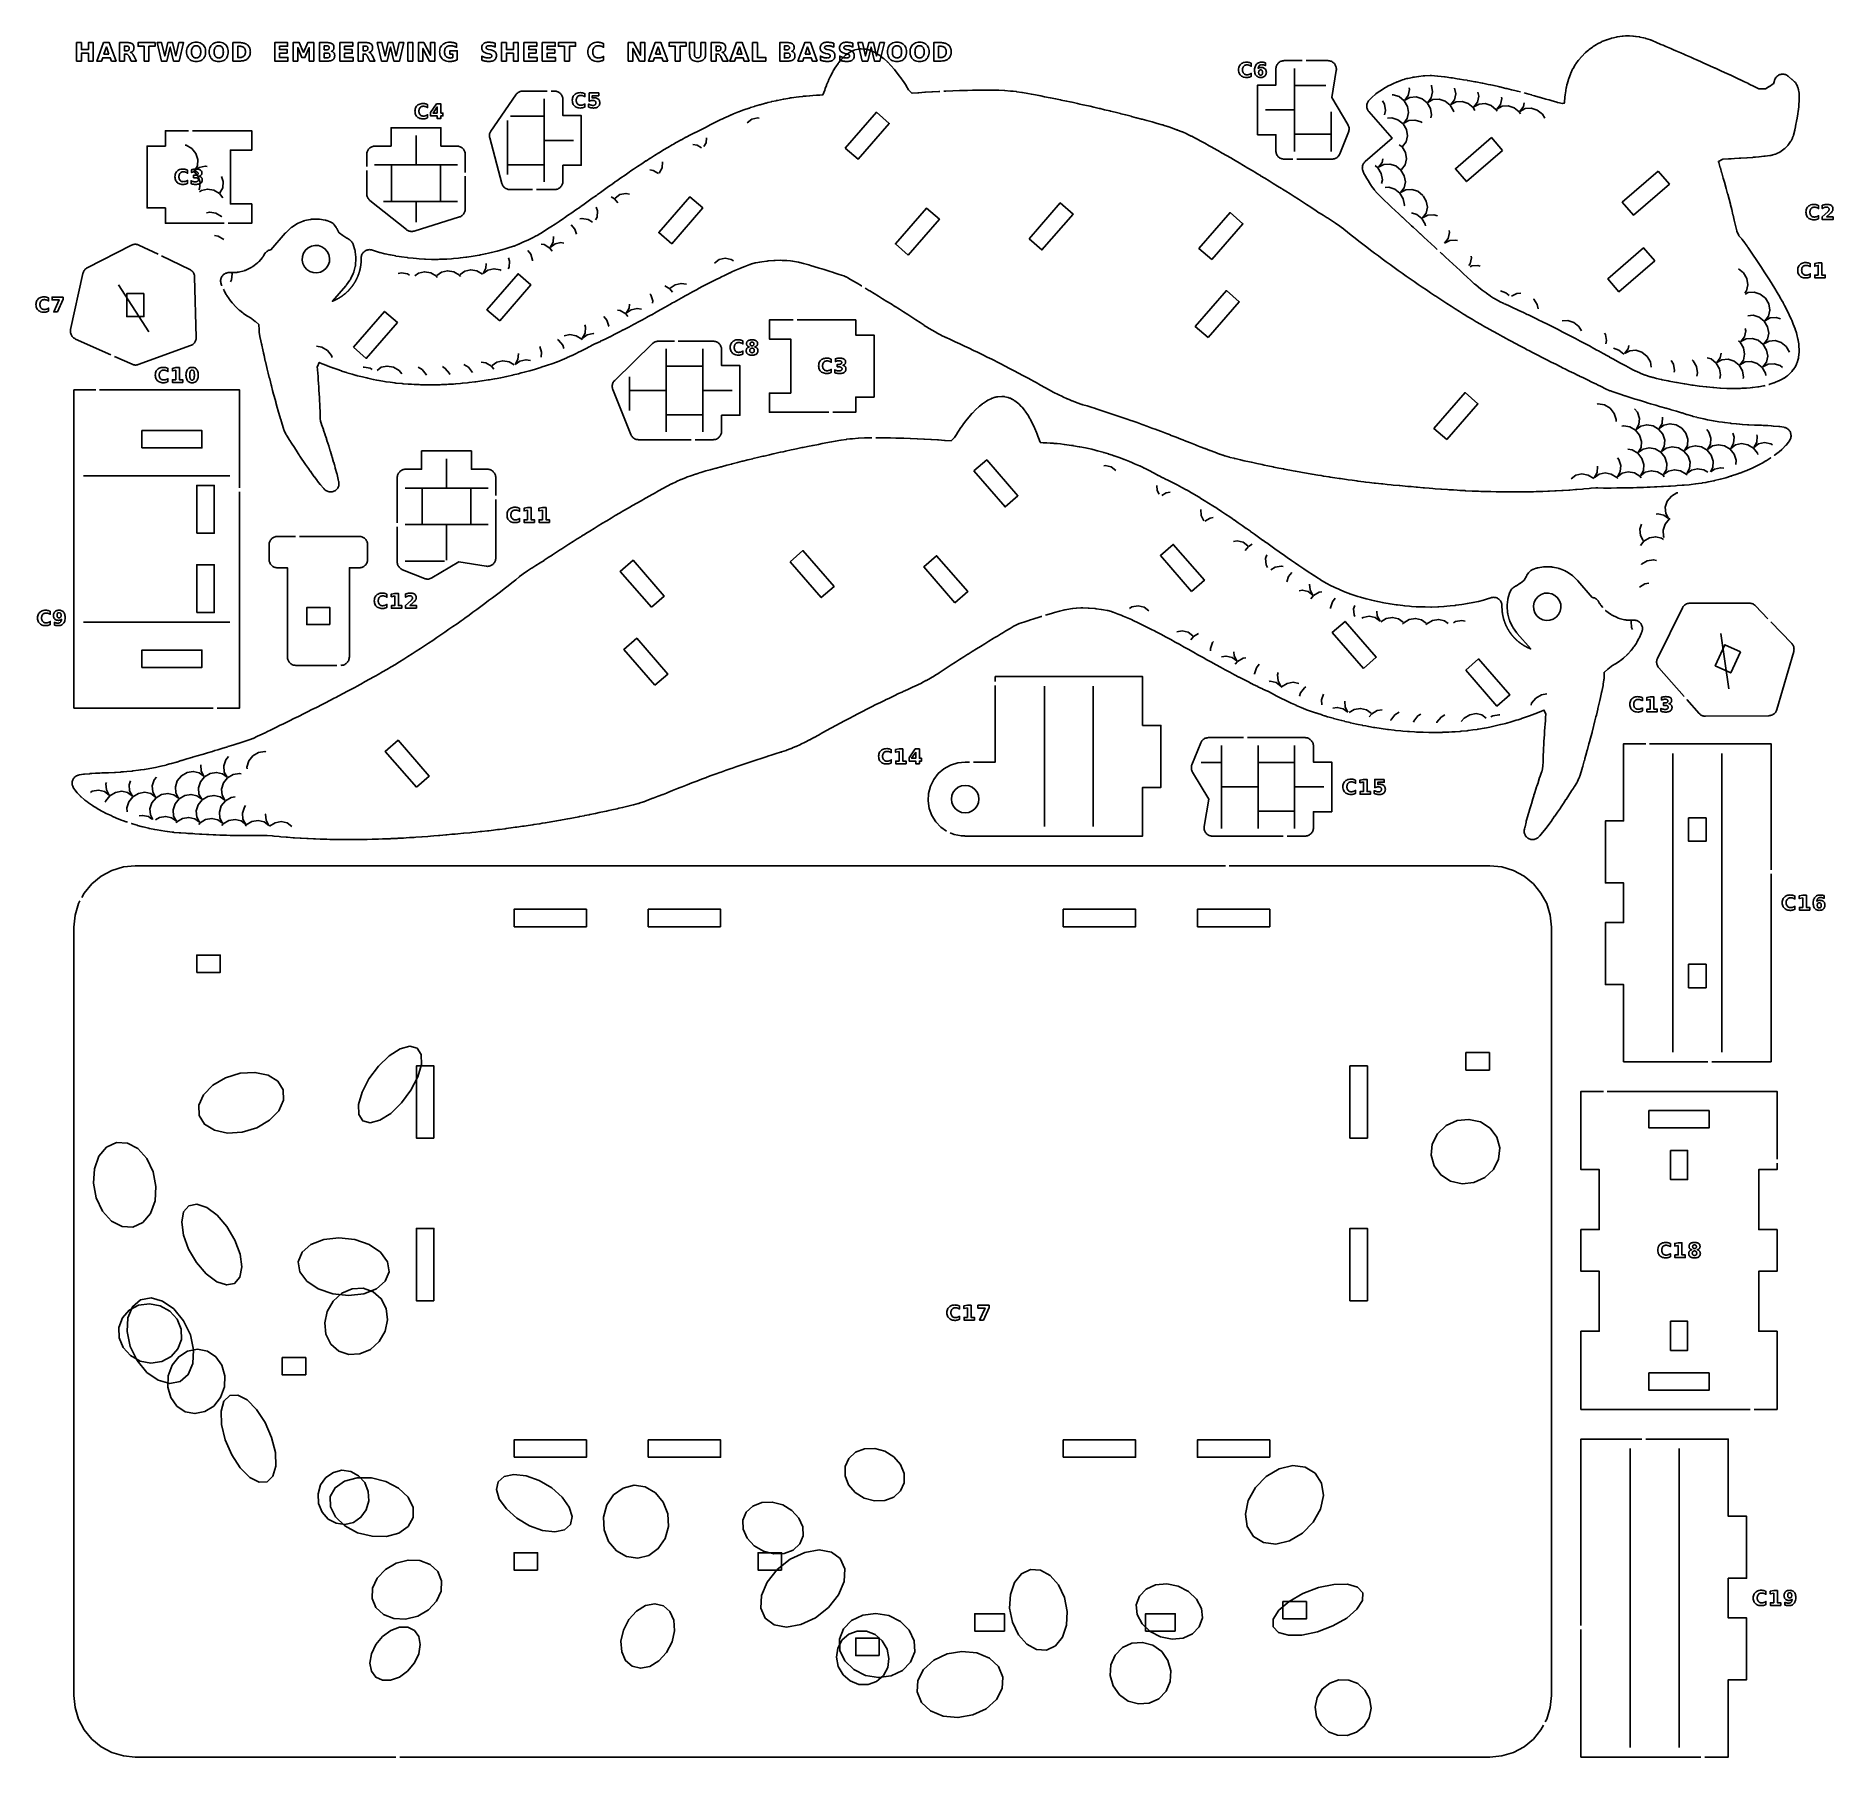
# Model space of a CAD drawing. Header units: millimetres. Extents: x 3 to 297, y 9 to 291.
import ezdxf

# ---------------------------------------------------------------- set-up
doc = ezdxf.new("R2010")
doc.units = ezdxf.units.MM
for name, color, linetype in [('CUT', 1, 'CONTINUOUS'), ('ENGRAVE', 5, 'CONTINUOUS'), ('SCORE', 7, 'CONTINUOUS')]:
    doc.layers.add(name, color=color, linetype=linetype)

msp = doc.modelspace()

# ---------------------------------------------------------------- linework, layer by layer
at = {"layer": 'CUT', "color": 1}
for points in [[(33.175, 250.1899), (33.1701, 250.2013), (33.1527, 250.2437), (33.136, 250.2864), (33.0839, 250.4269), (33.0804, 250.4363), (33.077, 250.4457), (33.0737, 250.4551), (33.0607, 250.4917), (33.022, 250.6211), (32.9961, 250.7555), (32.9836, 250.8919), (32.9847, 251.0288), (32.9995, 251.1649), (33.0277, 251.2989), (33.0691, 251.4294), (33.1233, 251.5551), (33.1897, 251.6749), (33.2677, 251.7874), (33.3565, 251.8916), (33.4552, 251.9865), (33.5629, 252.0711), (33.6785, 252.1446), (33.8008, 252.2062), (33.9286, 252.2553), (34.0606, 252.2915), (34.1956, 252.3143), (34.3322, 252.3237), (34.4672, 252.3194), (34.5005, 252.3167), (34.5293, 252.3158), (34.6348, 252.3153), (34.6492, 252.3154), (34.6636, 252.3159), (35.5949, 252.3582), (35.6093, 252.359), (35.6236, 252.3602), (35.7287, 252.3704), (35.7573, 252.3739), (35.7856, 252.3788), (35.8892, 252.3995), (35.9032, 252.4025), (35.9173, 252.4059), (36.8209, 252.6348), (36.8348, 252.6385), (36.8487, 252.6426), (36.9495, 252.6737), (36.9768, 252.6828), (37.0036, 252.6934), (37.1009, 252.7345), (37.1141, 252.7403), (37.1271, 252.7464), (37.9662, 253.1525), (37.9791, 253.159), (37.9918, 253.1657), (38.0844, 253.2165), (38.1093, 253.231), (38.1334, 253.2467), (38.2203, 253.3065), (38.2321, 253.3149), (38.2437, 253.3235), (38.9838, 253.8902), (38.9951, 253.8991), (39.0062, 253.9083), (39.0867, 253.9766), (39.1081, 253.9958), (39.1286, 254.0161), (39.2017, 254.0922), (39.2116, 254.1027), (39.2212, 254.1135), (39.8321, 254.8176), (39.8414, 254.8286), (39.8504, 254.8399), (39.9155, 254.923), (39.9326, 254.9461), (39.9486, 254.9701), (40.0049, 255.0594), (40.0124, 255.0717), (40.0196, 255.0841), (40.181, 255.3714), (40.2517, 255.4839), (40.3343, 255.5904), (40.4268, 255.6884), (40.5285, 255.7768), (40.6383, 255.8549), (40.7553, 255.9218), (40.8783, 255.9769), (41.006, 256.0198), (41.1374, 256.0499), (41.2134, 256.0597), (41.215, 256.0599), (41.224, 256.0698), (43.5744, 258.7789), (43.616, 258.8247), (43.6586, 258.8694), (43.7022, 258.9131), (44.396, 259.5775), (44.4416, 259.6192), (44.4661, 259.6406), (44.5628, 259.7175), (44.5892, 259.7365), (44.6401, 259.7715), (45.3936, 260.2641), (45.4461, 260.2967), (45.4741, 260.3132), (45.5833, 260.371), (45.6128, 260.3848), (45.6693, 260.4099), (46.5005, 260.7556), (46.558, 260.778), (46.5886, 260.7891), (46.7066, 260.8258), (46.7381, 260.834), (46.7982, 260.8483), (47.6788, 261.0354), (47.7395, 261.0468), (47.7716, 261.0521), (47.8943, 261.0665), (47.9267, 261.0688), (47.9885, 261.0718), (48.8884, 261.0939), (48.9502, 261.094), (48.9827, 261.0933), (49.106, 261.0849), (49.1383, 261.0812), (49.1995, 261.0728), (50.0882, 260.9291), (50.149, 260.9179), (50.1808, 260.9112), (50.3004, 260.8803), (50.3315, 260.8708), (50.3901, 260.8512), (50.9329, 260.6561), (50.9991, 260.6303), (51.0332, 260.616), (51.1628, 260.5532), (51.2867, 260.4759), (51.4017, 260.386), (51.5066, 260.2843), (51.5987, 260.1737), (51.6209, 260.1441), (51.6619, 260.086), (51.9195, 259.6999), (51.9236, 259.6937), (51.9277, 259.6875), (51.9317, 259.6813), (51.9388, 259.6704), (51.9625, 259.6327), (51.9856, 259.5945), (52.0081, 259.5559), (52.367, 258.9149), (52.3764, 258.8993), (52.3861, 258.8854), (52.3985, 258.8739), (52.4127, 258.8625), (52.9884, 258.4263), (53.0025, 258.416), (53.0166, 258.4059), (53.0309, 258.396), (53.6522, 257.9786), (53.6674, 257.9687), (53.6827, 257.959), (53.6982, 257.9496), (54.0684, 257.7316), (54.1207, 257.6991), (54.1475, 257.6816), (54.2488, 257.6086), (54.3442, 257.5254), (54.4316, 257.4339), (54.5103, 257.3347), (54.5794, 257.2287), (54.6385, 257.1167), (54.6865, 257.0015), (54.6974, 256.9713), (54.717, 256.913), (54.9845, 256.0537), (55.0015, 255.9943), (55.0097, 255.9628), (55.0354, 255.842), (55.0407, 255.8099), (55.0493, 255.7487), (55.1544, 254.8546), (55.1602, 254.7931), (55.1625, 254.7606), (55.1655, 254.6371), (55.1648, 254.6046), (55.162, 254.5429), (55.101, 253.6447), (55.0954, 253.5832), (55.0917, 253.5509), (55.072, 253.4289), (55.0653, 253.3971), (55.0513, 253.3369), (54.8263, 252.4652), (54.8094, 252.4058), (54.7999, 252.3747), (54.7581, 252.2584), (54.7457, 252.2284), (54.7208, 252.1718), (54.3394, 251.3563), (54.312, 251.301), (54.2969, 251.2722), (54.2344, 251.1656), (54.2167, 251.1383), (54.1819, 251.0873), (53.622, 250.3067), (53.5848, 250.2573), (53.5466, 250.2089), (53.5072, 250.1613), (51.314, 247.6335), (51.353, 247.6489), (51.3661, 247.6543), (51.3791, 247.6598), (51.3921, 247.6655), (51.3965, 247.6674), (51.4319, 247.6828), (51.4674, 247.6976), (51.4931, 247.708), (51.5232, 247.7198), (51.5342, 247.7243), (51.5472, 247.7298), (51.5898, 247.7484), (51.6027, 247.7542), (51.6132, 247.7591), (51.629, 247.7663), (51.6449, 247.7734), (51.6607, 247.7804), (51.6714, 247.785), (51.6844, 247.7908), (51.7265, 247.8103), (51.7393, 247.8163), (51.752, 247.8226), (51.7647, 247.8289), (51.7689, 247.8311), (51.8035, 247.8484), (51.8381, 247.8651), (51.8632, 247.8769), (51.8926, 247.8903), (51.9033, 247.8954), (51.916, 247.9016), (51.9575, 247.9225), (51.97, 247.929), (51.9803, 247.9345), (51.9957, 247.9426), (52.0111, 247.9506), (52.0266, 247.9584), (52.037, 247.9636), (52.0496, 247.9701), (52.0907, 247.9918), (52.1031, 247.9986), (52.1133, 248.0043), (52.1285, 248.0127), (52.1437, 248.021), (52.1591, 248.0291), (52.1694, 248.0346), (52.1818, 248.0413), (52.2363, 248.0715), (52.2483, 248.0783), (52.3155, 248.1168), (52.3276, 248.1239), (52.3373, 248.1298), (52.3522, 248.1387), (52.3671, 248.1475), (52.3822, 248.1562), (52.3923, 248.162), (52.4045, 248.1692), (52.4443, 248.1931), (52.4563, 248.2005), (52.4662, 248.2068), (52.4809, 248.216), (52.4957, 248.2251), (52.5105, 248.2341), (52.5205, 248.2401), (52.5326, 248.2475), (52.5719, 248.2722), (52.5838, 248.2799), (52.5956, 248.2877), (52.6073, 248.2957), (52.6112, 248.2984), (52.6432, 248.32), (52.6754, 248.3411), (52.6987, 248.356), (52.7262, 248.3731), (52.7361, 248.3795), (52.7479, 248.3874), (52.7863, 248.4135), (52.798, 248.4215), (52.8075, 248.4283), (52.8217, 248.4383), (52.8359, 248.4482), (52.8502, 248.458), (52.8599, 248.4645), (52.8715, 248.4726), (52.9094, 248.4994), (52.9209, 248.5078), (52.9322, 248.5162), (52.9435, 248.5248), (52.9472, 248.5277), (52.978, 248.5511), (53.009, 248.5739), (53.0315, 248.59), (53.0579, 248.6086), (53.0675, 248.6156), (53.0789, 248.6241), (53.1158, 248.6522), (53.127, 248.6609), (53.1361, 248.6682), (53.1497, 248.679), (53.1634, 248.6896), (53.1772, 248.7002), (53.1865, 248.7073), (53.1976, 248.7159), (53.234, 248.7448), (53.245, 248.7538), (53.2539, 248.7612), (53.2673, 248.7723), (53.2808, 248.7832), (53.2944, 248.7941), (53.3035, 248.8013), (53.3145, 248.8102), (53.3625, 248.8499), (53.3731, 248.8588), (53.432, 248.909), (53.4426, 248.9182), (53.451, 248.9258), (53.4641, 248.9373), (53.4771, 248.9487), (53.4903, 248.96), (53.4992, 248.9675), (53.5099, 248.9768), (53.5446, 249.0076), (53.5551, 249.0172), (53.5636, 249.0251), (53.5764, 249.0369), (53.5893, 249.0485), (53.6022, 249.0601), (53.6109, 249.0678), (53.6214, 249.0773), (53.6555, 249.1089), (53.6658, 249.1186), (53.6759, 249.1284), (53.686, 249.1384), (53.6893, 249.1418), (53.7168, 249.1689), (53.7446, 249.1956), (53.7648, 249.2145), (53.7886, 249.2364), (53.7972, 249.2445), (53.8074, 249.2544), (53.8404, 249.2871), (53.8503, 249.2972), (53.8584, 249.3056), (53.8705, 249.318), (53.8827, 249.3304), (53.895, 249.3426), (53.9033, 249.3508), (53.9132, 249.3609), (53.9455, 249.3942), (53.9553, 249.4045), (53.9649, 249.4149), (53.9743, 249.4254), (53.9775, 249.429), (54.0035, 249.4576), (54.0298, 249.4857), (54.0489, 249.5057), (54.0714, 249.5289), (54.0796, 249.5375), (54.0892, 249.5479), (54.1203, 249.5823), (54.1297, 249.5929), (54.1373, 249.6018), (54.1487, 249.6149), (54.1602, 249.6279), (54.1718, 249.6408), (54.1797, 249.6494), (54.1891, 249.66), (54.2195, 249.6951), (54.2286, 249.7059), (54.2361, 249.7149), (54.2472, 249.7282), (54.2585, 249.7414), (54.2698, 249.7546), (54.2775, 249.7634), (54.2866, 249.7741), (54.3265, 249.822), (54.3352, 249.8326), (54.384, 249.8928), (54.3927, 249.9039), (54.3996, 249.9128), (54.4103, 249.9265), (54.421, 249.9401), (54.4319, 249.9537), (54.4393, 249.9627), (54.4481, 249.9738), (54.4765, 250.0105), (54.4851, 250.0218), (54.492, 250.0312), (54.5024, 250.0451), (54.5129, 250.0589), (54.5235, 250.0726), (54.5307, 250.0818), (54.5392, 250.0931), (54.5669, 250.1304), (54.5753, 250.1418), (54.5834, 250.1534), (54.5915, 250.165), (54.5941, 250.169), (54.6162, 250.2007), (54.6386, 250.232), (54.655, 250.2543), (54.6743, 250.2802), (54.6813, 250.2898), (54.6895, 250.3013), (54.7159, 250.3395), (54.7238, 250.3513), (54.7302, 250.361), (54.7398, 250.3755), (54.7496, 250.3898), (54.7594, 250.4042), (54.766, 250.4137), (54.774, 250.4254), (54.7996, 250.4642), (54.8073, 250.4761), (54.8148, 250.488), (54.8222, 250.5001), (54.8246, 250.5042), (54.8449, 250.5371), (54.8656, 250.5696), (54.8807, 250.5927), (54.8986, 250.6197), (54.905, 250.6296), (54.9126, 250.6416), (54.9368, 250.6812), (54.9441, 250.6933), (54.95, 250.7034), (54.9588, 250.7184), (54.9677, 250.7333), (54.9767, 250.7481), (54.9828, 250.758), (54.9901, 250.7702), (55.0136, 250.8102), (55.0206, 250.8225), (55.0263, 250.8327), (55.0348, 250.8479), (55.0434, 250.8629), (55.0521, 250.8779), (55.058, 250.888), (55.0651, 250.9003), (55.0954, 250.9546), (55.1021, 250.9667), (55.1389, 251.0349), (55.1455, 251.0473), (55.1506, 251.0574), (55.1586, 251.0728), (55.1667, 251.0881), (55.1749, 251.1034), (55.1805, 251.1137), (55.1871, 251.1262), (55.2083, 251.1675), (55.2146, 251.1802), (55.2197, 251.1907), (55.2274, 251.2062), (55.2352, 251.2218), (55.243, 251.2372), (55.2484, 251.2476), (55.2548, 251.2602), (55.2751, 251.302), (55.2812, 251.3148), (55.2871, 251.3276), (55.2929, 251.3405), (55.2948, 251.3449), (55.3106, 251.3801), (55.3269, 251.415), (55.3389, 251.4399), (55.3532, 251.469), (55.3583, 251.4797), (55.3642, 251.4925), (55.3831, 251.5349), (55.3887, 251.5479), (55.3932, 251.5587), (55.4001, 251.5746), (55.407, 251.5906), (55.414, 251.6064), (55.4188, 251.6171), (55.4244, 251.63), (55.4425, 251.6728), (55.4479, 251.6859), (55.4531, 251.6991), (55.4581, 251.7123), (55.4598, 251.7168), (55.4736, 251.7528), (55.488, 251.7885), (55.4986, 251.8141), (55.5113, 251.8439), (55.5158, 251.8548), (55.521, 251.868), (55.5375, 251.9114), (55.5424, 251.9247), (55.5463, 251.9356), (55.5523, 251.952), (55.5583, 251.9682), (55.5644, 251.9845), (55.5686, 251.9954), (55.5736, 252.0086), (55.5893, 252.0523), (55.5939, 252.0657), (55.5976, 252.0768), (55.6032, 252.0932), (55.6089, 252.1096), (55.6147, 252.126), (55.6187, 252.1369), (55.6233, 252.1503), (55.6432, 252.2093), (55.6475, 252.2224), (55.6712, 252.2962), (55.6753, 252.3096), (55.6785, 252.3204), (55.6836, 252.337), (55.6887, 252.3536), (55.6939, 252.3702), (55.6975, 252.3813), (55.7017, 252.3948), (55.715, 252.4393), (55.7189, 252.4529), (55.722, 252.4642), (55.7267, 252.4809), (55.7314, 252.4976), (55.7363, 252.5142), (55.7397, 252.5254), (55.7436, 252.539), (55.756, 252.5837), (55.7596, 252.5974), (55.7631, 252.6111), (55.7664, 252.6249), (55.7674, 252.6296), (55.7765, 252.6671), (55.7861, 252.7044), (55.7933, 252.7311), (55.802, 252.7622), (55.8051, 252.7737), (55.8085, 252.7874), (55.8193, 252.8326), (55.8225, 252.8464), (55.8249, 252.8578), (55.8287, 252.8747), (55.8326, 252.8916), (55.8365, 252.9085), (55.8393, 252.9199), (55.8425, 252.9337), (55.8524, 252.9791), (55.8552, 252.9929), (55.8579, 253.0068), (55.8605, 253.0207), (55.8613, 253.0254), (55.8683, 253.0634), (55.8758, 253.1011), (55.8815, 253.1282), (55.8885, 253.1598), (55.8909, 253.1714), (55.8936, 253.1853), (55.902, 253.231), (55.9043, 253.2449), (55.9062, 253.2565), (55.909, 253.2736), (55.9119, 253.2907), (55.915, 253.3078), (55.9171, 253.3193), (55.9195, 253.3332), (55.9269, 253.3791), (55.929, 253.393), (55.9306, 253.4046), (55.9331, 253.4218), (55.9357, 253.4389), (55.9384, 253.4561), (55.9403, 253.4676), (55.9424, 253.4816), (55.9511, 253.5433), (55.9529, 253.5569), (55.9627, 253.6338), (55.9642, 253.6477), (55.9654, 253.659), (55.9673, 253.6762), (55.9693, 253.6935), (55.9714, 253.7107), (55.9729, 253.7223), (55.9745, 253.7363), (55.9794, 253.7825), (55.9807, 253.7966), (55.9817, 253.8082), (55.9832, 253.8255), (55.9849, 253.8428), (55.9866, 253.8601), (55.9879, 253.8717), (55.9892, 253.8858), (55.9932, 253.9321), (55.9942, 253.9462), (55.9951, 253.9603), (55.9958, 253.9744), (55.996, 253.9792), (55.998, 254.0178), (56.0006, 254.0562), (56.0028, 254.0837), (56.0056, 254.116), (56.0065, 254.1278), (56.0074, 254.1419), (56.0097, 254.1883), (56.0102, 254.2024), (56.0106, 254.2141), (56.0111, 254.2314), (56.0118, 254.2488), (56.0126, 254.2661), (56.0133, 254.2778), (56.0139, 254.2919), (56.0152, 254.3383), (56.0155, 254.3525), (56.0156, 254.3666), (56.0155, 254.3808), (56.0155, 254.3855), (56.0154, 254.4242), (56.0159, 254.4627), (56.0165, 254.4903), (56.0176, 254.5226), (56.0178, 254.5345), (56.0179, 254.5486), (56.0177, 254.5951), (56.0175, 254.6092), (56.0171, 254.6209), (56.0168, 254.6383), (56.0166, 254.6506), (56.0172, 254.7137), (56.0185, 254.7559), (56.029, 254.8854), (56.0521, 255.0151), (56.0875, 255.1419), (56.1348, 255.2648), (56.1938, 255.3827), (56.2637, 255.4943), (56.344, 255.5987), (56.4339, 255.695), (56.5326, 255.7822), (56.6392, 255.8596), (56.7527, 255.9264), (56.8721, 255.9821), (56.9962, 256.0261), (57.124, 256.058), (57.2543, 256.0775), (57.3859, 256.0845), (57.5175, 256.0788), (57.6479, 256.0606), (57.7743, 256.0304), (57.805, 256.0215), (57.8664, 256.002), (58.1859, 255.8924), (58.1977, 255.8885), (58.2095, 255.8847), (58.2213, 255.881), (59.0222, 255.6418), (59.0407, 255.6365), (59.0462, 255.635), (59.0548, 255.6327), (59.8856, 255.4157), (59.8971, 255.4128), (59.9087, 255.41), (59.9202, 255.4074), (60.7115, 255.2332), (60.7787, 255.2187), (60.7861, 255.2171), (60.7935, 255.2157), (60.8009, 255.2142), (61.6821, 255.0475), (61.6923, 255.0457), (61.7025, 255.0439), (61.7127, 255.0423), (62.2421, 254.9605), (62.2488, 254.9595), (62.6196, 254.9064), (63.5731, 254.7794), (63.582, 254.7783), (63.6844, 254.7661), (63.6911, 254.7653), (64.5347, 254.6751), (65.0688, 254.6232), (65.0751, 254.6226), (65.5131, 254.5846), (65.5216, 254.584), (65.53, 254.5833), (65.5385, 254.5828), (66.3897, 254.5327), (66.3974, 254.5323), (66.5254, 254.5264), (66.5333, 254.526), (67.5514, 254.4921), (67.5622, 254.4919), (67.6527, 254.4904), (67.659, 254.4903), (67.6657, 254.4903), (67.6724, 254.4903), (68.6124, 254.4955), (68.6214, 254.4956), (68.8621, 254.5005), (69.6899, 254.5216), (69.6969, 254.5218), (69.704, 254.5221), (69.711, 254.5224), (70.0325, 254.538), (70.0395, 254.5384), (70.0466, 254.5389), (70.0536, 254.5393), (70.8179, 254.5942), (71.1605, 254.6194), (71.1693, 254.6201), (71.9503, 254.6887), (71.9567, 254.6893), (71.9631, 254.6899), (71.9695, 254.6906), (72.2576, 254.7221), (72.2684, 254.7233), (73.1417, 254.8341), (73.3193, 254.8565), (73.3269, 254.8575), (73.3345, 254.8585), (73.3422, 254.8596), (74.3486, 255.0124), (74.3513, 255.0128), (75.3754, 255.1883), (75.3873, 255.1904), (75.5929, 255.2297), (75.6019, 255.2315), (76.3619, 255.3893), (76.3727, 255.3916), (76.8983, 255.5106), (76.9016, 255.5114), (77.3274, 255.6067), (77.3352, 255.6085), (77.3431, 255.6103), (77.3509, 255.6122), (78.2372, 255.8352), (78.2782, 255.8456), (78.2846, 255.8473), (79.2049, 256.0925), (79.2125, 256.0946), (79.2202, 256.0968), (79.2278, 256.099), (79.6225, 256.2152), (79.6286, 256.217), (80.114, 256.3654), (80.1217, 256.3678), (80.9782, 256.6421), (80.9989, 256.6492), (81.0194, 256.6566), (81.0399, 256.6643), (81.0801, 256.6805), (81.0878, 256.6836), (81.8214, 256.9894), (81.8321, 256.9939), (82.6305, 257.3445), (82.6414, 257.3494), (82.7727, 257.4101), (83.4265, 257.7147), (83.4341, 257.7183), (84.2071, 258.0914), (84.2177, 258.0967), (84.5897, 258.2851), (84.9509, 258.4694), (84.9718, 258.4807), (84.9926, 258.4923), (85.0131, 258.5043), (85.6884, 258.9181), (85.696, 258.9228), (86.3956, 259.3655), (86.4008, 259.3688), (86.8216, 259.6411), (86.8269, 259.6445), (87.0903, 259.8132), (87.786, 260.2676), (88.4777, 260.7289), (89.1667, 261.196), (89.3212, 261.3015), (89.3257, 261.3046), (89.8504, 261.66), (90.528, 262.1238), (91.2034, 262.5949), (91.8799, 263.0765), (91.9861, 263.1527), (91.9902, 263.1556), (92.5526, 263.5559), (93.2233, 264.0345), (93.8923, 264.5123), (94.5598, 264.988), (94.5637, 264.9908), (94.7612, 265.1305), (94.7655, 265.1335), (95.232, 265.4608), (95.2386, 265.4654), (95.9035, 265.945), (96.5654, 266.4229), (96.5705, 266.4265), (97.2325, 266.8998), (97.2402, 266.9053), (97.5489, 267.1227), (97.553, 267.1256), (97.9103, 267.3752), (97.9159, 267.3791), (98.587, 267.843), (99.2687, 268.3218), (99.9356, 268.7895), (99.9419, 268.7939), (99.9481, 268.7982), (99.9543, 268.8025), (100.2285, 268.9902), (100.2326, 268.9929), (100.6199, 269.256), (100.6264, 269.2604), (100.6329, 269.2648), (100.6395, 269.2691), (101.3199, 269.7196), (102.0096, 270.1784), (102.689, 270.6336), (102.6979, 270.6395), (102.7068, 270.6454), (102.7158, 270.6512), (102.7466, 270.6712), (102.7508, 270.6739), (103.3935, 271.0864), (103.4012, 271.0913), (103.4089, 271.0962), (103.4165, 271.101), (104.1146, 271.5357), (104.8234, 271.9785), (104.8258, 271.98), (105.077, 272.1361), (105.0815, 272.1389), (105.5244, 272.4119), (105.5345, 272.418), (105.5446, 272.4241), (105.5548, 272.4302), (106.2521, 272.8431), (106.2615, 272.8486), (106.2709, 272.8541), (106.2804, 272.8595), (106.9962, 273.2678), (107.2395, 273.4085), (107.2469, 273.4128), (107.728, 273.6869), (107.7354, 273.6911), (107.7428, 273.6953), (107.7502, 273.6994), (108.469, 274.097), (108.48, 274.1031), (108.4912, 274.1091), (108.5023, 274.115), (109.2418, 274.506), (109.2447, 274.5075), (109.2578, 274.5144), (109.2646, 274.518), (109.2711, 274.5213), (109.2777, 274.5247), (110.0116, 274.9), (110.0135, 274.901), (110.7635, 275.2829), (110.7769, 275.2896), (110.7904, 275.2963), (110.8039, 275.3029), (111.1485, 275.4687), (111.1537, 275.4712), (111.5546, 275.662), (111.565, 275.667), (111.5753, 275.6722), (111.5856, 275.6774), (112.3209, 276.062), (112.3269, 276.0652), (112.3328, 276.0684), (112.3387, 276.0716), (113.0452, 276.461), (113.0669, 276.4727), (113.0887, 276.4843), (113.1106, 276.4956), (113.8402, 276.8634), (113.8506, 276.8685), (114.6201, 277.2482), (114.6263, 277.2512), (114.6324, 277.2542), (114.6386, 277.2572), (114.9497, 277.4067), (114.9522, 277.4079), (115.3892, 277.6168), (115.408, 277.6256), (115.4269, 277.6343), (115.4459, 277.6429), (116.2204, 277.9838), (116.2285, 277.9874), (116.6746, 278.1803), (116.684, 278.1843), (116.6933, 278.1882), (116.7026, 278.1921), (117.0403, 278.3321), (117.0466, 278.3347), (117.053, 278.3373), (117.0593, 278.3398), (117.855, 278.6601), (117.8752, 278.668), (117.8954, 278.6758), (117.9157, 278.6834), (118.3016, 278.8244), (118.3047, 278.8255), (118.7427, 278.9843), (118.7467, 278.9858), (119.5867, 279.2874), (119.603, 279.2931), (119.6193, 279.2987), (119.6356, 279.3042), (119.8361, 279.3704), (119.839, 279.3714), (120.4695, 279.578), (120.4891, 279.5843), (120.5087, 279.5904), (120.5284, 279.5963), (121.2862, 279.8191), (121.289, 279.82), (121.4044, 279.8536), (121.4124, 279.8559), (122.3029, 280.1095), (122.3229, 280.115), (122.3428, 280.1204), (122.3629, 280.1256), (122.6829, 280.2061), (122.6861, 280.2069), (123.2539, 280.3483), (123.2732, 280.353), (123.2926, 280.3575), (123.312, 280.3619), (124.0088, 280.5136), (124.0142, 280.5147), (124.2528, 280.5656), (124.2615, 280.5675), (125.22, 280.7654), (125.2392, 280.7692), (125.2584, 280.7729), (125.2776, 280.7764), (125.3039, 280.781), (125.3072, 280.7816), (126.2462, 280.9445), (126.2608, 280.947), (126.2753, 280.9493), (126.2899, 280.9516), (126.5391, 280.9892), (126.5461, 280.9902), (126.5532, 280.9913), (126.5602, 280.9923), (127.3085, 281.097), (127.3181, 281.0983), (127.7294, 281.1528), (127.7457, 281.1549), (127.762, 281.1569), (127.7782, 281.1587), (128.3853, 281.224), (128.3955, 281.2251), (128.9093, 281.2764), (128.92, 281.2775), (129.4655, 281.3275), (129.4867, 281.3293), (129.5077, 281.3309), (129.5287, 281.3323), (130.0528, 281.3637), (130.0566, 281.3639), (130.6263, 281.3964), (130.6373, 281.397), (130.6483, 281.3975), (130.6594, 281.398), (131.117, 281.4166), (131.1461, 281.4184), (131.1752, 281.421), (131.2042, 281.4243), (131.6927, 281.4911), (131.6964, 281.4917), (131.6979, 281.4952), (131.9812, 282.2481), (132.0733, 282.4927), (132.2665, 283.0112), (132.2762, 283.0364), (132.2861, 283.0614), (132.2963, 283.0864), (132.5907, 283.7886), (132.6022, 283.8151), (132.6139, 283.8415), (132.626, 283.8678), (132.951, 284.5579), (132.959, 284.5745), (132.9671, 284.591), (132.9753, 284.6075), (133.1568, 284.9668), (133.2977, 285.2477), (133.3241, 285.2977), (133.3515, 285.3471), (133.38, 285.396), (133.7376, 285.98), (133.754, 286.0061), (133.7707, 286.032), (133.7877, 286.0577), (134.1648, 286.6143), (134.2005, 286.6644), (134.2372, 286.7137), (134.2752, 286.7621), (134.6684, 287.2411), (134.7099, 287.2892), (134.7524, 287.3362), (134.796, 287.3823), (135.2097, 287.7984), (135.2463, 287.8339), (135.2659, 287.8522), (135.3431, 287.9189), (135.3641, 287.9356), (135.4045, 287.9667), (135.8798, 288.3176), (135.9398, 288.3594), (136.0008, 288.3995), (136.063, 288.438), (136.2209, 288.5298), (136.2606, 288.552), (136.3007, 288.5735), (136.3412, 288.5943), (136.573, 288.7087), (136.6405, 288.7398), (136.6764, 288.7551), (136.8161, 288.8056), (136.8535, 288.8169), (136.9252, 288.8363), (137.5009, 288.975), (137.5682, 288.9893), (137.6036, 288.996), (137.7417, 289.0145), (137.881, 289.0188), (137.9171, 289.0181), (137.9858, 289.0149), (138.6378, 288.9679), (138.6937, 288.9626), (138.7231, 288.9593), (138.834, 288.9418), (138.863, 288.936), (138.9179, 288.9238), (139.0527, 288.8908), (139.1129, 288.8746), (139.1725, 288.857), (139.2319, 288.838), (139.5193, 288.7386), (139.5958, 288.7095), (139.6712, 288.6781), (139.7457, 288.6444), (140.2728, 288.3862), (140.3477, 288.3465), (140.4212, 288.3046), (140.4934, 288.2603), (140.9998, 287.9269), (141.0444, 287.8962), (141.0884, 287.8646), (141.1318, 287.8321), (141.6316, 287.4416), (141.679, 287.4028), (141.7254, 287.363), (141.771, 287.322), (142.2595, 286.8625), (142.2802, 286.8426), (142.3007, 286.8225), (142.321, 286.8021), (142.8186, 286.2921), (142.8418, 286.2676), (142.8648, 286.2429), (142.8874, 286.2179), (143.3583, 285.6837), (143.3793, 285.6594), (143.3999, 285.6348), (143.4203, 285.61), (143.8802, 285.0348), (143.8933, 285.0182), (143.9063, 285.0014), (143.9191, 284.9846), (144.3727, 284.3789), (144.3856, 284.3615), (144.3983, 284.344), (144.4108, 284.3263), (144.4486, 284.2723), (144.8461, 283.7057), (144.8599, 283.6857), (144.8735, 283.6655), (144.8869, 283.6452), (145.3086, 282.9951), (145.317, 282.9819), (145.3254, 282.9687), (145.3337, 282.9554), (145.7318, 282.3089), (145.7429, 282.292), (145.777, 282.2487), (145.7908, 282.2338), (146.2814, 281.7379), (146.2908, 281.7288), (146.3038, 281.7296), (147.2482, 281.8049), (147.2603, 281.8058), (147.3909, 281.815), (148.3775, 281.8863), (148.3846, 281.8868), (148.3918, 281.8873), (148.399, 281.8877), (148.5195, 281.8951), (149.516, 281.9587), (149.5229, 281.9591), (149.5298, 281.9595), (149.5366, 281.9599), (149.6402, 281.9654), (150.6617, 282.0223), (150.6739, 282.023), (150.7537, 282.0267), (150.8596, 282.0318)], [(246.6475, 281.7746), (247.3926, 281.5716), (247.8431, 281.4495), (247.8509, 281.4474), (247.8587, 281.4452), (247.8664, 281.443), (248.3198, 281.3143), (249.2356, 281.0539), (249.2505, 281.0497), (249.2574, 281.0477), (249.2648, 281.0456), (249.2723, 281.0435), (250.15, 280.7861), (250.669, 280.6353), (250.6763, 280.6331), (250.6836, 280.631), (250.691, 280.6288), (251.0628, 280.5161), (251.9666, 280.2431), (251.9698, 280.2422), (252.063, 280.2138), (252.0961, 280.2047), (252.1293, 280.1966), (252.1629, 280.1894), (252.8978, 280.0529), (252.9168, 280.0499), (252.9387, 280.0482), (252.9607, 280.0489), (252.9798, 280.0511), (253.183, 280.08), (253.2067, 280.2763), (253.304, 281.0843), (253.3049, 281.0916), (253.3058, 281.0988), (253.3068, 281.1061), (253.3534, 281.4605), (253.3539, 281.4643), (253.4434, 282.1302), (253.4457, 282.1467), (253.4481, 282.163), (253.4507, 282.1794), (253.5236, 282.6363), (253.5286, 282.6651), (253.5338, 282.6938), (253.5394, 282.7225), (253.6171, 283.102), (253.6274, 283.1479), (253.6385, 283.1937), (253.6503, 283.2393), (253.8595, 283.9876), (253.8787, 284.0501), (253.8993, 284.1121), (253.9214, 284.1735), (254.1926, 284.872), (254.2135, 284.9227), (254.2354, 284.973), (254.2584, 285.0228), (254.5681, 285.6602), (254.5949, 285.7124), (254.6229, 285.7641), (254.652, 285.8151), (255.0004, 286.3961), (255.0286, 286.4411), (255.0577, 286.4855), (255.0877, 286.5294), (255.4765, 287.0745), (255.5082, 287.117), (255.5407, 287.1589), (255.574, 287.2002), (255.9968, 287.7033), (256.0316, 287.743), (256.067, 287.782), (256.1033, 287.8203), (256.5597, 288.2837), (256.5973, 288.3204), (256.6355, 288.3563), (256.6745, 288.3915), (257.1643, 288.8162), (257.2046, 288.8499), (257.2456, 288.8827), (257.2872, 288.9147), (257.8105, 289.301), (257.8535, 289.3315), (257.8971, 289.3611), (257.9413, 289.3898), (258.4991, 289.7374), (258.5447, 289.7645), (258.5908, 289.7907), (258.6374, 289.816), (259.2319, 290.1239), (259.2796, 290.1474), (259.3277, 290.17), (259.3762, 290.1915), (260.0007, 290.4543), (260.0553, 290.4759), (260.1103, 290.4963), (260.1659, 290.5155), (260.8406, 290.732), (260.8932, 290.7477), (260.946, 290.7623), (260.9992, 290.7758), (261.729, 290.9455), (261.793, 290.9587), (261.8572, 290.9704), (261.9218, 290.9805), (262.6922, 291.0818), (262.739, 291.0871), (262.7859, 291.0916), (262.8328, 291.0953), (263.2194, 291.1186), (263.2486, 291.1201), (263.2778, 291.1212), (263.3071, 291.122), (263.7345, 291.1291), (263.7754, 291.1291), (263.8163, 291.1286), (263.8571, 291.1274), (264.4125, 291.1026), (264.4496, 291.1004), (264.4867, 291.0978), (264.5238, 291.0946), (264.8791, 291.0588), (264.9122, 291.0551), (264.9452, 291.051), (264.9781, 291.0464), (265.4734, 290.9716), (265.517, 290.9643), (265.5605, 290.9562), (265.6038, 290.9475), (266.1634, 290.8247), (266.188, 290.819), (266.2126, 290.8131), (266.2371, 290.807), (266.4428, 290.7537), (266.4873, 290.7413), (266.5316, 290.7282), (266.5756, 290.7143), (267.3239, 290.4639), (267.3717, 290.4469), (267.4192, 290.429), (267.4663, 290.4102), (267.7013, 290.3112), (267.7091, 290.3079), (268.2169, 290.0902), (269.0266, 289.7422), (269.3923, 289.5877), (269.8495, 289.395), (269.8557, 289.3923), (270.6712, 289.0436), (270.6737, 289.0426), (271.0724, 288.8711), (271.0741, 288.8704), (271.4851, 288.693), (271.4897, 288.691), (272.2993, 288.338), (272.3024, 288.3366), (272.7753, 288.129), (272.7773, 288.128), (273.1089, 287.9818), (273.9189, 287.6274), (273.9242, 287.6251), (274.4876, 287.3757), (274.7315, 287.2682), (274.733, 287.2676), (275.5368, 286.9123), (276.1998, 286.6226), (276.2018, 286.6217), (276.3429, 286.5598), (276.3538, 286.555), (277.1565, 286.1941), (277.9319, 285.8467), (277.9342, 285.8457), (277.9516, 285.8379), (277.9597, 285.8342), (277.9676, 285.8306), (277.9756, 285.8269), (278.7516, 285.4651), (279.5531, 285.0966), (279.7003, 285.0293), (280.348, 284.7348), (280.3567, 284.7308), (281.152, 284.3623), (281.4626, 284.2182), (281.4657, 284.2167), (281.9391, 283.9956), (281.9474, 283.9917), (282.7302, 283.6194), (282.7363, 283.6164), (283.2645, 283.362), (283.2683, 283.3601), (283.5159, 283.2399), (283.521, 283.2373), (284.292, 282.8587), (284.301, 282.8543), (285.0669, 282.471), (285.0744, 282.4673), (285.0913, 282.4596), (285.1079, 282.4536), (285.1257, 282.4513), (285.145, 282.4504), (286.1172, 282.4332), (286.1346, 282.4333), (286.143, 282.434), (286.1505, 282.4378), (286.1653, 282.4469), (286.2899, 282.5275), (286.3087, 282.5394), (286.3276, 282.5512), (286.3465, 282.5628), (286.8, 282.8351), (286.8107, 282.8417), (286.8213, 282.8484), (286.8319, 282.8552), (287.4463, 283.2593), (287.4612, 283.2697), (287.468, 283.2752), (287.472, 283.283), (287.479, 283.2998), (287.6033, 283.6209), (287.609, 283.6368), (287.6143, 283.6554), (287.6187, 283.6798), (287.6191, 283.6823), (287.6303, 283.743), (287.6599, 283.8701), (287.7023, 283.9954), (287.7564, 284.1161), (287.822, 284.231), (287.8982, 284.3391), (287.9845, 284.4394), (288.08, 284.5309), (288.1839, 284.6128), (288.2952, 284.6844), (288.4128, 284.7449), (288.5357, 284.7938), (288.6628, 284.8307), (288.7928, 284.8552), (288.9245, 284.8672), (289.0568, 284.8664), (289.1884, 284.8529), (289.3181, 284.8268), (289.4447, 284.7884), (289.567, 284.7379), (289.6839, 284.676), (289.7943, 284.6031), (289.8958, 284.5211), (289.9197, 284.4998), (289.9278, 284.4927), (290.4963, 284.0039), (290.5106, 283.9915), (290.5247, 283.9789), (290.5388, 283.9663), (290.9142, 283.6247), (290.9586, 283.5823), (290.9815, 283.5595), (291.0655, 283.4675), (291.1419, 283.3668), (291.2077, 283.261), (291.2235, 283.2329), (291.2523, 283.1786), (291.4012, 282.8815), (291.429, 282.8224), (291.4429, 282.7911), (291.4904, 282.6675), (291.5256, 282.54), (291.5331, 282.5065), (291.5459, 282.4425), (291.5614, 282.3531), (291.5635, 282.3417), (291.5657, 282.3303), (291.568, 282.3189), (291.6545, 281.9126), (291.6663, 281.8498), (291.6717, 281.8166), (291.6863, 281.6896), (291.6885, 281.6561), (291.6913, 281.5922), (291.703, 280.9619), (291.7033, 280.9506), (291.7037, 280.9392), (291.7043, 280.9278), (291.709, 280.8429), (291.711, 280.7543), (291.7101, 280.6658), (291.7062, 280.5773), (291.6464, 279.7985), (291.6457, 279.7885), (291.6451, 279.7785), (291.6446, 279.7685), (291.6403, 279.6706), (291.636, 279.6074), (291.6302, 279.5443), (291.6229, 279.4814), (291.5166, 278.7202), (291.5155, 278.7117), (291.5144, 278.7033), (291.5134, 278.6949), (291.4856, 278.4454), (291.4796, 278.399), (291.4728, 278.3528), (291.4652, 278.3067), (291.3513, 277.684), (291.35, 277.677), (291.3488, 277.67), (291.3477, 277.663), (291.2709, 277.1801), (291.2649, 277.1452), (291.2584, 277.1103), (291.2514, 277.0756), (291.1657, 276.6745), (291.1632, 276.6627), (291.0124, 275.8835), (291.0069, 275.8567), (291.0011, 275.8299), (290.9951, 275.8031), (290.9665, 275.6822), (290.9646, 275.6741), (290.9626, 275.666), (290.9606, 275.6579), (290.7572, 274.8431), (290.7436, 274.7931), (290.736, 274.7669), (290.7032, 274.6687), (290.6936, 274.6432), (290.6744, 274.5951), (290.6234, 274.4744), (290.6089, 274.4412), (290.5939, 274.4082), (290.5785, 274.3755), (290.4075, 274.0247), (290.3837, 273.9784), (290.3708, 273.9542), (290.318, 273.8646), (290.3032, 273.8415), (290.2743, 273.7982), (289.9503, 273.3339), (289.9179, 273.2895), (289.9004, 273.2665), (289.8304, 273.1819), (289.8111, 273.1604), (289.7735, 273.1203), (289.3992, 272.737), (289.3597, 272.6982), (289.3384, 272.6782), (289.2548, 272.6056), (289.232, 272.5874), (289.188, 272.5538), (288.7556, 272.2374), (288.7106, 272.2059), (288.6866, 272.1898), (288.5929, 272.1324), (288.5677, 272.1183), (288.5191, 272.0926), (288.0137, 271.8375), (287.9668, 271.8149), (287.9418, 271.8035), (287.8456, 271.764), (287.8198, 271.7546), (287.7706, 271.7377), (287.3992, 271.6179), (287.3646, 271.6073), (287.3299, 271.5971), (287.295, 271.5874), (287.1819, 271.5576), (287.0878, 271.5364), (286.9933, 271.5187), (286.898, 271.5043), (286.0925, 271.4125), (286.0788, 271.411), (286.0652, 271.4096), (286.0515, 271.4082), (285.8811, 271.3923), (285.8734, 271.3916), (285.1216, 271.312), (285.1068, 271.3105), (285.092, 271.3091), (285.0772, 271.3078), (284.507, 271.2603), (284.4997, 271.2596), (284.1357, 271.2249), (284.1218, 271.2237), (284.1079, 271.2225), (284.094, 271.2214), (283.1604, 271.152), (283.1526, 271.1513), (283.139, 271.1502), (283.1266, 271.1492), (283.1126, 271.1481), (283.0986, 271.1472), (282.1181, 271.0837), (282.1161, 271.0836), (281.836, 271.0659), (281.8331, 271.0657), (281.1119, 271.0217), (281.1106, 271.0216), (280.5294, 270.9868), (280.1188, 270.9593), (280.1105, 270.9588), (280.1021, 270.9583), (280.0936, 270.9578), (279.2229, 270.9106), (279.1502, 270.9061), (279.1311, 270.9043), (279.1135, 270.9012), (279.0968, 270.8943), (279.0795, 270.8853), (278.4649, 270.5454), (278.5208, 270.3611), (278.5238, 270.3512), (278.7703, 269.515), (278.7726, 269.5074), (278.9881, 268.7599), (278.9888, 268.7575), (279.0166, 268.6605), (279.2576, 267.8175), (279.2594, 267.811), (279.4978, 266.961), (279.4983, 266.9591), (279.5017, 266.947), (279.5026, 266.9437), (279.7328, 266.1099), (279.7343, 266.1042), (279.9648, 265.2545), (279.967, 265.2466), (279.9887, 265.1643), (279.9898, 265.1603), (280.1917, 264.3878), (280.193, 264.3828), (280.4141, 263.5236), (280.4158, 263.5168), (280.4394, 263.423), (280.4403, 263.4193), (280.6315, 262.6505), (280.6328, 262.6452), (280.8449, 261.7775), (280.8599, 261.717), (280.8608, 261.7134), (281.0602, 260.9039), (281.0615, 260.8988), (281.2709, 260.0345), (281.2735, 260.0232), (281.469, 259.1847), (281.4729, 259.1695), (281.4862, 259.1289), (281.492, 259.1143), (281.786, 258.4288), (281.7935, 258.4125), (281.8035, 258.3946), (281.8152, 258.3777), (281.8265, 258.3638), (282.279, 257.8353), (282.303, 257.8065), (282.3265, 257.7774), (282.3496, 257.748), (282.7736, 257.1928), (282.7938, 257.1656), (282.8137, 257.1382), (282.8332, 257.1105), (283.1619, 256.6315), (283.1655, 256.6263), (283.257, 256.4915), (283.7161, 255.8228), (284.1677, 255.1651), (284.172, 255.1587), (284.6204, 254.4976), (284.6245, 254.4916), (285.0682, 253.8296), (285.0736, 253.8215), (285.5155, 253.1518), (285.5182, 253.1476), (285.9582, 252.4754), (286.3991, 251.8062), (286.4044, 251.798), (286.7246, 251.3041), (286.7313, 251.2937), (286.836, 251.129), (286.8432, 251.1175), (287.264, 250.4401), (287.2687, 250.4325), (287.2732, 250.4251), (287.2778, 250.4176), (287.6873, 249.7387), (287.6907, 249.7329), (288.1061, 249.0363), (288.107, 249.0348), (288.5141, 248.35), (288.5198, 248.3403), (288.5255, 248.3306), (288.5311, 248.3209), (288.9201, 247.6408), (288.9255, 247.6313), (288.9308, 247.6218), (288.9361, 247.6122), (289.0511, 247.4033), (289.0577, 247.3912), (289.0643, 247.379), (289.0707, 247.3668), (289.3083, 246.9132), (289.313, 246.9043), (289.3176, 246.8953), (289.3222, 246.8864), (289.6848, 246.1679), (289.6875, 246.1626), (290.0447, 245.4471), (290.0527, 245.4307), (290.0607, 245.4143), (290.0685, 245.3978), (290.3986, 244.6886), (290.4054, 244.6738), (290.4121, 244.659), (290.4187, 244.6441), (290.4456, 244.5825), (290.4556, 244.5589), (290.4654, 244.5352), (290.475, 244.5114), (290.7176, 243.8915), (290.7218, 243.8806), (290.726, 243.8696), (290.7301, 243.8586), (291.0136, 243.0949), (291.019, 243.08), (291.0244, 243.0651), (291.0296, 243.0501), (291.2292, 242.4709), (291.2416, 242.4331), (291.2534, 242.3952), (291.2647, 242.357), (291.2834, 242.29), (291.2917, 242.2586), (291.2997, 242.2272), (291.3073, 242.1957), (291.4916, 241.3861), (291.496, 241.3659), (291.5003, 241.3456), (291.5044, 241.3253), (291.6003, 240.8343), (291.6086, 240.7877), (291.616, 240.7411), (291.6226, 240.6943), (291.6483, 240.4849), (291.6527, 240.4439), (291.6564, 240.4028), (291.6596, 240.3617), (291.7081, 239.5607), (291.7104, 239.5021), (291.7109, 239.4711), (291.7077, 239.3538), (291.7055, 239.323), (291.7, 239.2645), (291.6064, 238.4543), (291.5935, 238.3675), (291.5806, 238.297), (291.5435, 238.1448), (291.3676, 237.572), (291.345, 237.5047), (291.3322, 237.4696), (291.2763, 237.339), (291.2598, 237.3055), (291.2268, 237.2426), (290.9574, 236.7613), (290.9121, 236.6863), (290.8645, 236.6129), (290.8144, 236.541), (290.6871, 236.3705), (290.6798, 236.3609), (290.482, 236.1009), (290.4458, 236.0554), (290.4264, 236.032), (290.3485, 235.9462), (290.327, 235.9245), (290.2853, 235.8842), (289.8903, 235.5184), (289.8528, 235.4849), (289.8326, 235.4676), (289.7539, 235.405), (289.7325, 235.3893), (289.6914, 235.3603), (289.2198, 235.04), (289.1534, 234.9978), (289.0857, 234.9574), (289.0202, 234.9208), (289.019, 234.9202), (288.4647, 234.6287), (288.413, 234.6029), (288.3607, 234.5782), (288.3079, 234.5546), (287.6777, 234.2899), (287.6296, 234.2708), (287.5812, 234.2526), (287.5323, 234.2353), (286.86, 234.0123), (286.8049, 233.9954), (286.7495, 233.9796), (286.7384, 233.9767)], [(208.7214, 270.925), (207.2982, 270.925), (207.1652, 270.9315), (207.0317, 270.9513), (206.9008, 270.9841), (206.7738, 271.0296), (206.6518, 271.0873), (206.536, 271.1567), (206.4277, 271.237), (206.3277, 271.3277), (206.237, 271.4277), (206.1567, 271.536), (206.0873, 271.6518), (206.0296, 271.7738), (205.9841, 271.9008), (205.9513, 272.0317), (205.9315, 272.1652), (205.925, 272.2982), (205.925, 274.925), (202.925, 274.925), (202.925, 283.075), (205.925, 283.075), (205.925, 285.7018), (205.9315, 285.8348), (205.9513, 285.9683), (205.9841, 286.0992), (206.0296, 286.2262), (206.0873, 286.3482), (206.1567, 286.464), (206.237, 286.5723), (206.3277, 286.6723), (206.4277, 286.763), (206.536, 286.8433), (206.6518, 286.9127), (206.7738, 286.9704), (206.9008, 287.0159), (207.0317, 287.0487), (207.1652, 287.0685), (207.2982, 287.075), (210.2409, 287.075)], [(210.8909, 287.075), (214.4672, 287.075), (214.5978, 287.0687), (214.729, 287.0496), (214.8577, 287.0179), (214.9828, 286.974), (215.1031, 286.9183), (215.2174, 286.8512), (215.3248, 286.7735), (215.4242, 286.6857), (215.5146, 286.5888), (215.5953, 286.4837), (215.6655, 286.3712), (215.7246, 286.2525), (215.7719, 286.1287), (215.8072, 286.0009), (215.8299, 285.8703), (215.84, 285.7381), (215.8372, 285.6056), (215.822, 285.4757), (215.0797, 281.0219), (215.0789, 281.015), (215.0821, 281.0089), (217.7335, 276.5899), (217.7987, 276.4674), (217.8518, 276.3372), (217.8913, 276.2022), (217.9168, 276.0639), (217.928, 275.9237), (217.9249, 275.7831), (217.9074, 275.6435), (217.8757, 275.5065), (217.8309, 275.3752), (216.3958, 271.7876), (216.3397, 271.6654), (216.2709, 271.5477), (216.1908, 271.4374), (216.1001, 271.3356), (215.9997, 271.2433), (215.8908, 271.1613), (215.7742, 271.0906), (215.6512, 271.0317), (215.523, 270.9853), (215.3909, 270.9519), (215.256, 270.9317), (215.1217, 270.925), (209.3714, 270.925)], [(232.3696, 256.1105), (231.9768, 256.4752), (231.3801, 257.024), (230.7887, 257.5675), (230.1946, 258.1115), (230.1931, 258.1129), (229.6032, 258.6547), (229.6, 258.6577), (229.0116, 259.2017), (229.0088, 259.2043), (228.4222, 259.7498), (228.1491, 260.0025), (227.8294, 260.2987), (227.2417, 260.843), (227.2385, 260.8459), (226.6538, 261.3909), (226.6498, 261.3947), (226.0691, 261.9404), (226.0635, 261.9457), (225.4837, 262.4969), (224.8979, 263.0507), (224.8969, 263.0517), (224.3161, 263.6019), (224.3132, 263.6047), (223.7389, 264.1521), (223.7312, 264.1595), (223.1694, 264.7037), (223.1589, 264.7139), (223.1486, 264.7242), (223.1383, 264.7344), (222.638, 265.2407), (222.6051, 265.2752), (222.5728, 265.3103), (222.5411, 265.346), (222.1104, 265.849), (222.08, 265.8858), (222.0503, 265.9231), (222.0213, 265.9609), (221.6258, 266.4956), (221.5983, 266.5342), (221.5715, 266.5732), (221.5454, 266.6128), (221.1607, 267.2183), (221.1522, 267.2318), (221.1438, 267.2454), (221.1355, 267.2591), (220.7506, 267.898), (220.7355, 267.9237), (220.7207, 267.9496), (220.7062, 267.9756), (220.3687, 268.5971), (220.3467, 268.6395), (220.3254, 268.6822), (220.3049, 268.7252), (220.2164, 268.9203), (220.1672, 269.0446), (220.1299, 269.175), (220.1057, 269.3084), (220.0947, 269.4436), (220.0972, 269.5792), (220.1129, 269.7139), (220.1418, 269.8463), (220.1837, 269.9753), (220.238, 270.0996), (220.3044, 270.2178), (220.382, 270.329), (220.4702, 270.432), (220.5668, 270.5245), (224.9732, 274.3464), (221.1579, 278.7452), (221.0746, 278.8515), (221.0013, 278.9671), (220.9398, 279.0894), (220.8909, 279.2173), (220.8548, 279.3494), (220.8321, 279.4844), (220.8229, 279.621), (220.8274, 279.7578), (220.8454, 279.8935), (220.8769, 280.0267), (220.9214, 280.1562), (220.9786, 280.2806), (221.0479, 280.3987), (221.1285, 280.5093), (221.2185, 280.6099), (221.5923, 280.9881), (221.6278, 281.0227), (221.664, 281.0567), (221.7008, 281.09), (222.1894, 281.516), (222.2319, 281.5516), (222.2751, 281.5862), (222.3191, 281.62), (222.8513, 282.0114), (222.8862, 282.0362), (222.9215, 282.0605), (222.9572, 282.0842), (223.5432, 282.4598), (223.5728, 282.4783), (223.6027, 282.4964), (223.6329, 282.5141), (224.2499, 282.8656), (224.2833, 282.884), (224.317, 282.902), (224.3509, 282.9194), (224.6554, 283.0705), (224.9906, 283.2383), (225.0255, 283.2552), (225.0606, 283.2715), (225.096, 283.2874), (225.7789, 283.581), (225.8046, 283.5917), (225.8305, 283.6022), (225.8564, 283.6124), (226.5598, 283.8807), (226.5979, 283.8946), (226.6362, 283.9079), (226.6747, 283.9206), (226.9465, 284.0058), (226.9636, 284.011), (226.9807, 284.0162), (226.9978, 284.0212), (227.3996, 284.1354), (227.4437, 284.1472), (227.4881, 284.1582), (227.5326, 284.1684), (228.3033, 284.3317), (228.3445, 284.3397), (228.3858, 284.3471), (228.4273, 284.3539), (228.6195, 284.3822), (229.2754, 284.4822), (229.2946, 284.485), (229.3139, 284.4877), (229.3333, 284.4902), (230.0418, 284.5773), (230.067, 284.5802), (230.0922, 284.5828), (230.1174, 284.5852), (230.2154, 284.5934), (230.2538, 284.5961), (230.2923, 284.5983), (230.3308, 284.5999), (231.2367, 284.6241), (231.3025, 284.6243), (231.3682, 284.6228), (231.4339, 284.6197), (232.3997, 284.5504), (232.4309, 284.5478), (232.4618, 284.5449), (232.4955, 284.5412), (233.5577, 284.4127), (233.6109, 284.4065), (233.6247, 284.4048), (233.6388, 284.4031), (233.6529, 284.4012), (234.6129, 284.2686), (234.8147, 284.2418), (234.8281, 284.2399), (234.8415, 284.238), (234.8549, 284.236), (235.656, 284.1129), (236.0369, 284.0561), (236.0495, 284.0542), (236.0623, 284.0522), (236.075, 284.0501), (236.6872, 283.9468), (237.2768, 283.8499), (237.2888, 283.8479), (237.3008, 283.8458), (237.3129, 283.8436), (237.7088, 283.7711), (238.5351, 283.6223), (238.5465, 283.6202), (238.5579, 283.618), (238.5693, 283.6158), (238.7187, 283.5862), (239.713, 283.3918), (239.8108, 283.3731), (239.8225, 283.3708), (239.8343, 283.3684), (239.8461, 283.366), (240.6976, 283.187), (241.1054, 283.1033), (241.1166, 283.1009), (241.1278, 283.0985), (241.139, 283.0961), (241.6768, 282.9761), (242.4164, 282.8145), (242.4271, 282.8122), (242.4377, 282.8097), (242.4484, 282.8073), (242.6502, 282.7597), (243.6175, 282.5359), (243.7445, 282.5067), (243.7541, 282.5044), (243.7636, 282.5021), (243.7732, 282.4998), (244.5707, 282.3039), (245.0908, 282.1772), (245.0998, 282.175), (245.1088, 282.1727), (245.1178, 282.1704), (245.5193, 282.0667), (246.0186, 281.9388)], [(84.1091, 265.925), (80.3969, 265.925), (80.2604, 265.9319), (80.1235, 265.9527), (79.9893, 265.9873), (79.8593, 266.0351), (79.7348, 266.0958), (79.617, 266.1688), (79.5071, 266.2531), (79.4063, 266.3482), (79.3156, 266.4529), (79.2359, 266.5661), (79.1679, 266.6869), (79.1125, 266.8138), (79.0707, 266.9439), (77.081, 274.4051), (77.0536, 274.5319), (77.0383, 274.6626), (77.0355, 274.7942), (77.0453, 274.9255), (77.0676, 275.0552), (77.1021, 275.1821), (77.1487, 275.3052), (77.2068, 275.4233), (77.275, 275.5337), (81.3519, 281.4791), (81.4314, 281.5838), (81.5219, 281.6816), (81.6215, 281.7703), (81.7292, 281.8488), (81.8439, 281.9166), (81.9647, 281.9729), (82.0904, 282.0173), (82.2198, 282.0493), (82.3517, 282.0686), (82.483, 282.075), (86.4828, 282.075)], [(87.1328, 282.075), (87.7018, 282.075), (87.8348, 282.0685), (87.9683, 282.0487), (88.0992, 282.0159), (88.2262, 281.9704), (88.3482, 281.9127), (88.464, 281.8433), (88.5723, 281.763), (88.6723, 281.6723), (88.763, 281.5723), (88.8433, 281.464), (88.9127, 281.3482), (88.9704, 281.2262), (89.0159, 281.0992), (89.0487, 280.9683), (89.0685, 280.8348), (89.075, 280.7018), (89.075, 278.075), (92.075, 278.075), (92.075, 269.925), (89.075, 269.925), (89.075, 267.2982), (89.0685, 267.1652), (89.0487, 267.0317), (89.0159, 266.9008), (88.9704, 266.7738), (88.9127, 266.6518), (88.8433, 266.536), (88.763, 266.4277), (88.6723, 266.3277), (88.5723, 266.237), (88.464, 266.1567), (88.3482, 266.0873), (88.2262, 266.0296), (88.0992, 265.9841), (87.9683, 265.9513), (87.8348, 265.9315), (87.7018, 265.925), (84.7591, 265.925)], [(151.5089, 282.0629), (151.8205, 282.0778), (151.8308, 282.0783), (151.8597, 282.0794), (152.9589, 282.124), (152.9891, 282.1252), (152.9988, 282.1255), (154.0499, 282.1604), (154.1651, 282.1642), (154.1752, 282.1645), (155.1341, 282.1888), (155.3524, 282.1943), (155.362, 282.1945), (156.2115, 282.2095), (156.5505, 282.2153), (156.5592, 282.2155), (157.2829, 282.2232), (157.7577, 282.2279), (157.766, 282.228), (158.3484, 282.2301), (158.9746, 282.232), (158.9827, 282.232), (159.4084, 282.2307), (160.1881, 282.2276), (160.2024, 282.2275), (160.2167, 282.2273), (160.231, 282.227), (160.4312, 282.2219), (160.4526, 282.2212), (160.4739, 282.2203), (160.4953, 282.2193), (161.4636, 282.1638), (161.4704, 282.1634), (161.4772, 282.163), (161.484, 282.1625), (161.5039, 282.1612), (161.5114, 282.1606), (162.4488, 282.092), (162.4639, 282.0908), (162.479, 282.0895), (162.494, 282.0881), (162.8407, 282.0548), (162.8525, 282.0536), (162.8643, 282.0524), (162.876, 282.0511), (163.4083, 281.9904), (163.4322, 281.9875), (163.4561, 281.9843), (163.4799, 281.9809), (164.2949, 281.8582), (164.3048, 281.8566), (164.3146, 281.8551), (164.3245, 281.8535), (164.3684, 281.8462), (164.3782, 281.8445), (164.3879, 281.8429), (164.3976, 281.8411), (165.2954, 281.6785), (165.299, 281.6778), (165.8506, 281.5764), (165.8553, 281.5755), (166.2106, 281.5088), (167.1212, 281.3371), (167.4093, 281.283), (167.4147, 281.2819), (168.0291, 281.1639), (168.031, 281.1635), (168.9342, 280.9887), (168.9379, 280.9879), (168.9812, 280.9794), (168.9856, 280.9785), (169.8362, 280.8084), (169.8411, 280.8074), (170.5728, 280.6582), (170.5769, 280.6573), (170.7352, 280.6246), (170.7411, 280.6233), (171.6333, 280.4343), (171.636, 280.4337), (172.1889, 280.3153), (172.1936, 280.3143), (172.5264, 280.2418), (173.4196, 280.0487), (173.8171, 279.9625), (173.8209, 279.9617), (174.3066, 279.855), (174.3112, 279.854), (175.1921, 279.6573), (175.1987, 279.6558), (175.4613, 279.5958), (175.4651, 279.5949), (176.0775, 279.4531), (176.0817, 279.4521), (176.9604, 279.2456), (177.1321, 279.205), (177.1368, 279.2039), (177.8381, 279.0358), (178.7147, 278.8249), (178.8221, 278.799), (178.8254, 278.7982), (179.5859, 278.6128), (179.5901, 278.6117), (180.4537, 278.3982), (180.4623, 278.3961), (180.5281, 278.3793), (180.5304, 278.3787), (181.3259, 278.1749), (181.3295, 278.1739), (182.1936, 277.9498), (182.2654, 277.9313), (182.2677, 277.9307), (183.0554, 277.7253), (183.0583, 277.7246), (183.9166, 277.4988), (183.9208, 277.4977), (184.0159, 277.4723), (184.0175, 277.4719), (184.7749, 277.2691), (184.7807, 277.2675), (185.6297, 277.036), (185.6376, 277.0339), (185.7925, 276.9906), (185.7942, 276.9901), (186.4875, 276.7956), (186.4898, 276.7949), (187.31, 276.5632), (187.3311, 276.5571), (187.3521, 276.5508), (187.3731, 276.5443), (187.613, 276.4679), (187.622, 276.465), (188.1463, 276.294), (188.1629, 276.2884), (188.1795, 276.2828), (188.196, 276.277), (188.98, 275.9983), (188.9817, 275.9977), (189.6571, 275.7566), (189.6633, 275.7543), (189.7613, 275.7188), (189.7814, 275.7113), (189.8012, 275.7038), (189.821, 275.6961), (190.5479, 275.406), (190.5695, 275.3972), (190.591, 275.3881), (190.6125, 275.3789), (191.3173, 275.0687), (191.3386, 275.0591), (191.3597, 275.0494), (191.3808, 275.0395), (192.0684, 274.7078), (192.0882, 274.6981), (192.108, 274.6881), (192.1277, 274.678), (192.1289, 274.6773), (192.1318, 274.6758), (192.8135, 274.3167), (192.8225, 274.3119), (192.8314, 274.3071), (192.8403, 274.3023), (193.5391, 273.9205), (193.5462, 273.9165), (194.2591, 273.5213), (194.9746, 273.1266), (194.9778, 273.1248), (195.4304, 272.8735), (195.6854, 272.7319), (195.6929, 272.7277), (196.3973, 272.3305), (196.4045, 272.3264), (197.1083, 271.9238), (197.8198, 271.52), (197.822, 271.5188), (198.522, 271.1199), (198.531, 271.1147), (198.9773, 270.8557), (199.2279, 270.7102), (199.2359, 270.7055), (199.9309, 270.2955), (200.6361, 269.8841), (200.6397, 269.882), (201.3344, 269.4738), (201.3415, 269.4696), (202.0317, 269.0583), (202.0401, 269.0533), (202.7286, 268.6362), (202.819, 268.582), (203.4261, 268.2181), (203.4312, 268.2151), (204.1188, 267.7988), (204.1259, 267.7945), (204.8111, 267.3738), (204.8173, 267.3699), (205.5006, 266.9453), (206.1912, 266.5201), (206.1958, 266.5173), (206.8758, 266.0949), (206.8843, 266.0896), (206.9899, 266.0228), (207.5625, 265.6608), (207.5688, 265.6568), (208.243, 265.2252), (208.9286, 264.7922), (208.9339, 264.7888), (209.6079, 264.3587), (209.616, 264.3535), (210.2866, 263.9187), (210.2942, 263.9137), (210.9601, 263.4755), (211.6396, 263.0357), (211.6464, 263.0312), (211.6984, 262.9971), (212.3212, 262.5881), (212.9882, 262.1497), (212.9964, 262.1444), (213.6722, 261.7154), (214.3606, 261.2835), (214.3636, 261.2816), (215.043, 260.8528), (215.0482, 260.8495), (215.6993, 260.4344), (215.7206, 260.4205), (215.7417, 260.4064), (215.7627, 260.3922), (216.3643, 259.9757), (216.3849, 259.9611), (216.4053, 259.9464), (216.4256, 259.9314), (216.6304, 259.7779), (217.0113, 259.4921), (217.0297, 259.478), (217.0481, 259.4638), (217.0662, 259.4494), (217.6578, 258.9725), (218.2828, 258.4743), (218.9146, 257.977), (219.5443, 257.485), (220.1787, 256.994), (220.8146, 256.5058), (221.4518, 256.0199), (222.0909, 255.5361), (222.7311, 255.0548), (223.3735, 254.5757), (224.0191, 254.0984), (224.6638, 253.6257), (225.3139, 253.1549), (225.9701, 252.6856), (226.276, 252.4683), (226.6252, 252.2202), (227.2804, 251.7578), (227.9407, 251.2963), (228.6019, 250.8375), (229.2645, 250.3808), (229.9289, 249.926), (230.5933, 249.474), (231.2592, 249.0253), (231.9304, 248.5792), (232.1284, 248.4494), (232.6092, 248.1343), (233.2857, 247.6937), (233.9639, 247.2549), (234.6436, 246.8178), (235.324, 246.3831), (236.0072, 245.9501), (236.6941, 245.5182), (236.8133, 245.4435), (237.3727, 245.0929), (237.3828, 245.0867), (238.0712, 244.6734), (238.0779, 244.6695), (238.7749, 244.263), (239.4819, 243.8549), (240.1824, 243.4534), (240.5912, 243.2239), (240.9024, 243.0496), (241.6139, 242.6529), (242.3304, 242.2569), (243.0476, 241.8632), (243.7688, 241.4701), (243.9416, 241.3761), (244.4854, 241.0801), (245.2047, 240.6917), (245.9321, 240.3034), (246.6479, 239.9228), (247.1187, 239.6779), (247.3874, 239.5387), (248.1145, 239.1615), (248.8473, 238.7844), (249.5808, 238.4095), (250.1127, 238.1395), (250.3181, 238.0351), (251.0505, 237.6619), (251.7843, 237.2905), (252.5227, 236.9208), (253.023, 236.6728), (253.2679, 236.552), (254.0057, 236.1884), (254.7504, 235.8247), (255.4968, 235.4627), (255.499, 235.4616), (255.8208, 235.3048), (255.8221, 235.3042), (256.2406, 235.0997), (256.2433, 235.0983), (256.9803, 234.7361), (257.7242, 234.3747), (257.7309, 234.3714), (258.4661, 234.0091), (258.4734, 234.0055), (258.617, 233.937), (259.2131, 233.6547), (259.2226, 233.6501), (259.9652, 233.2912), (260.6705, 232.9529), (260.6993, 232.94), (260.7283, 232.9279), (260.7577, 232.9165), (261.1827, 232.7642), (261.191, 232.7612), (261.5119, 232.6513), (261.5204, 232.6485), (262.3387, 232.3817), (262.3448, 232.3797), (263.1291, 232.1331), (263.1362, 232.1308), (263.1726, 232.1192), (263.1766, 232.1179), (263.9952, 231.8525), (264.0034, 231.8499), (264.8253, 231.596), (264.8376, 231.5922), (265.059, 231.5214), (265.6587, 231.3303), (265.6679, 231.3274), (266.5057, 231.0748), (266.9467, 230.9418), (267.3409, 230.8235), (267.3458, 230.822), (268.1743, 230.5697), (268.1842, 230.5667), (268.8048, 230.3891), (269.0216, 230.3271), (269.0281, 230.3252), (269.0345, 230.3233), (269.041, 230.3214), (269.8653, 230.0765), (269.8742, 230.0739), (270.6249, 229.8632), (270.6348, 229.8604), (270.7167, 229.8367), (270.725, 229.8343), (271.5599, 229.587), (272.391, 229.3462), (272.4065, 229.3416), (272.4221, 229.3369), (272.4375, 229.3321), (272.4728, 229.321), (272.4793, 229.3189), (272.4858, 229.3168), (272.4922, 229.3147), (273.2243, 229.0751), (273.2348, 229.0717), (273.2453, 229.0685), (273.2559, 229.0654), (274.0803, 228.828), (274.3453, 228.753), (274.9207, 228.5955), (274.9323, 228.5924), (274.9438, 228.5895), (274.9554, 228.5867), (275.8138, 228.3876), (275.8184, 228.3865), (276.0485, 228.3323), (276.6796, 228.1889), (276.693, 228.1861), (276.7063, 228.1833), (276.7198, 228.1808), (277.6059, 228.0209), (277.6133, 228.0195), (277.6307, 228.0163), (278.5121, 227.8609), (278.5243, 227.8589), (278.5365, 227.857), (278.5488, 227.8552), (279.1235, 227.7778), (279.1328, 227.7765), (279.4639, 227.7296), (279.4712, 227.7286), (279.4786, 227.7276), (279.4859, 227.7267), (280.429, 227.6161), (280.4357, 227.6154), (280.5407, 227.6042), (280.5519, 227.603), (281.3834, 227.5074), (281.393, 227.5064), (281.4026, 227.5054), (281.4123, 227.5045), (281.9166, 227.4626), (281.9275, 227.4618), (281.9384, 227.4611), (281.9493, 227.4605), (282.3705, 227.4406), (282.3877, 227.4397), (282.4049, 227.4387), (282.422, 227.4375), (283.2298, 227.3785), (283.2431, 227.3777), (283.2564, 227.377), (283.2698, 227.3765), (283.3728, 227.3735), (283.3884, 227.3729), (283.4039, 227.3723), (283.4194, 227.3715), (284.3948, 227.3203), (284.4053, 227.3197), (284.4158, 227.3191), (284.4263, 227.3184), (284.5234, 227.3118), (284.5391, 227.3109), (284.5549, 227.3102), (284.5707, 227.3098), (285.3836, 227.2962), (285.4262, 227.2948), (285.4688, 227.2927), (285.5114, 227.2899), (285.7938, 227.2672), (285.8116, 227.266), (285.8294, 227.2651), (285.8472, 227.2644), (286.3867, 227.2524), (286.4416, 227.25), (286.4964, 227.2465), (286.5512, 227.2419), (287.1105, 227.1832), (287.1305, 227.1815), (287.1506, 227.18), (287.1707, 227.1789), (287.4139, 227.1695), (287.4422, 227.1681), (287.4704, 227.1664), (287.4985, 227.1644), (288.3377, 227.0962), (288.3959, 227.0902), (288.4539, 227.0829), (288.5118, 227.0744), (289.1732, 226.9618), (289.2322, 226.9504), (289.2631, 226.9437), (289.381, 226.9125), (289.4957, 226.8709), (289.5055, 226.8668), (289.6183, 226.8137), (289.6304, 226.8073), (289.7436, 226.7402), (289.8513, 226.6613), (289.9508, 226.5723), (290.0412, 226.4741), (290.1217, 226.3676), (290.1914, 226.2539), (290.2498, 226.1338), (290.2963, 226.0087), (290.3305, 225.8797), (290.352, 225.7479), (290.3606, 225.6147), (290.3562, 225.4813), (290.3389, 225.349), (290.3089, 225.2189), (290.2664, 225.0924), (290.2126, 224.9722), (290.1978, 224.943), (290.167, 224.8859), (290.0874, 224.7463), (290.0575, 224.6963), (290.0412, 224.6703), (289.9749, 224.5746), (289.9564, 224.5501), (289.9202, 224.5045), (289.5385, 224.0443), (289.5109, 224.012), (289.4828, 223.9803), (289.4542, 223.9489), (289.0123, 223.4801), (288.966, 223.4333), (288.9186, 223.3877), (288.87, 223.3433), (288.3958, 222.9303), (288.3512, 222.8931), (288.3058, 222.8569), (288.2596, 222.8217), (287.7857, 222.4764), (287.7744, 222.4683), (287.7631, 222.4602), (287.7517, 222.4522), (287.6631, 222.3904), (287.6604, 222.3885), (287.5858, 222.3367)], [(33.55, 260.425), (23.925, 260.425), (23.925, 262.925), (20.925, 262.925), (20.925, 273.075), (23.925, 273.075), (23.925, 275.575), (27.7, 275.575)], [(28.35, 275.575), (38.075, 275.575), (38.075, 272.425), (34.575, 272.425), (34.575, 263.575), (38.075, 263.575), (38.075, 260.425), (34.2, 260.425)], [(56.925, 269.7272), (56.925, 271.7018), (56.9315, 271.8348), (56.9513, 271.9683), (56.9841, 272.0992), (57.0296, 272.2262), (57.0873, 272.3482), (57.1567, 272.464), (57.237, 272.5723), (57.3277, 272.6723), (57.4277, 272.763), (57.536, 272.8433), (57.6518, 272.9127), (57.7738, 272.9704), (57.9008, 273.0159), (58.0317, 273.0487), (58.1652, 273.0685), (58.2982, 273.075), (60.925, 273.075), (60.925, 276.075), (69.075, 276.075), (69.075, 273.075), (71.7018, 273.075), (71.8348, 273.0685), (71.9683, 273.0487), (72.0992, 273.0159), (72.2262, 272.9704), (72.3482, 272.9127), (72.464, 272.8433), (72.5723, 272.763), (72.6723, 272.6723), (72.763, 272.5723), (72.8433, 272.464), (72.9127, 272.3482), (72.9704, 272.2262), (73.0159, 272.0992), (73.0487, 271.9683), (73.0685, 271.8348), (73.075, 271.7018), (73.075, 268.7591)], [(73.075, 268.1091), (73.075, 262.7552), (73.0685, 262.623), (73.049, 262.4902), (73.0165, 262.36), (72.9716, 262.2336), (72.9145, 262.1121), (72.8458, 261.9968), (72.7663, 261.8887), (72.6766, 261.7889), (72.5776, 261.6984), (72.4702, 261.6179), (72.3555, 261.5482), (72.2345, 261.4901), (72.1102, 261.4446), (64.6797, 259.1329), (64.5516, 259.0998), (64.419, 259.0791), (64.285, 259.0714), (64.1509, 259.0767), (64.018, 259.0952), (63.8875, 259.1265), (63.7606, 259.1703), (63.6387, 259.2264), (63.5228, 259.294), (63.4155, 259.3716), (57.4396, 264.1523), (57.3385, 264.2417), (57.2456, 264.3422), (57.163, 264.4514), (57.0918, 264.5682), (57.0325, 264.6915), (56.9858, 264.8202), (56.9521, 264.9528), (56.9317, 265.0881), (56.925, 265.2229), (56.925, 269.0772)], [(14.9868, 238.8401), (9.1812, 241.4326), (9.0632, 241.4923), (8.9501, 241.5643), (8.8445, 241.6469), (8.7474, 241.7393), (8.6599, 241.8408), (8.5826, 241.9504), (8.5163, 242.0669), (8.4617, 242.1894), (8.4193, 242.3165), (8.3895, 242.4472), (8.3726, 242.5802), (8.3687, 242.7142), (8.3778, 242.848), (8.3996, 242.9784), (10.4057, 252.184), (10.4404, 252.3125), (10.4882, 252.4388), (10.5482, 252.5598), (10.6197, 252.6743), (10.7022, 252.7813), (10.7947, 252.8796), (10.8964, 252.9684), (11.0063, 253.0468), (11.1218, 253.1131), (18.3832, 256.8211), (18.5096, 256.8777), (18.6431, 256.9217), (18.7803, 256.9519), (18.9199, 256.968), (19.0603, 256.9697), (19.2003, 256.957), (19.3382, 256.9302), (19.4726, 256.8894), (19.6005, 256.8358), (22.7297, 255.3326)], [(23.3156, 255.0511), (27.9438, 252.8277), (28.0627, 252.7631), (28.1761, 252.6859), (28.2813, 252.5978), (28.3772, 252.4996), (28.4628, 252.3924), (28.5373, 252.2771), (28.5999, 252.155), (28.6501, 252.0273), (28.6873, 251.8952), (28.7111, 251.7601), (28.7212, 251.6251), (28.9679, 241.6761), (28.9649, 241.5459), (28.9492, 241.4148), (28.921, 241.2858), (28.8805, 241.1601), (28.8282, 241.0389), (28.7645, 240.9232), (28.69, 240.8142), (28.6053, 240.7129), (28.5114, 240.6201), (28.409, 240.5368), (28.299, 240.4636), (28.1826, 240.4014), (28.0624, 240.3513), (19.4854, 237.2514), (19.3612, 237.2131), (19.2322, 237.1865), (19.1012, 237.1725), (18.9694, 237.171), (18.8381, 237.1821), (18.7085, 237.2057), (18.5818, 237.2416), (18.4607, 237.2889), (15.5803, 238.5751)], [(138.0517, 250.1268), (138.0151, 250.1487), (138.013, 250.1499), (137.321, 250.5654), (136.6202, 250.9824), (135.9498, 251.3798), (135.9306, 251.3907), (135.9113, 251.4012), (135.8918, 251.4114), (135.4822, 251.616), (135.4751, 251.6195), (135.4679, 251.6229), (135.4607, 251.6263), (135.2332, 251.7327), (135.2005, 251.7468), (135.1676, 251.7599), (135.1342, 251.7721), (134.3783, 252.0235), (133.5447, 252.2924), (133.4478, 252.3233), (133.4464, 252.3238), (132.7208, 252.5558), (131.8846, 252.8161), (131.5378, 252.922), (131.5362, 252.9225), (131.0493, 253.0718), (130.21, 253.3233), (129.6753, 253.4793), (129.6736, 253.4798), (129.364, 253.5706), (128.5197, 253.8129), (128.5081, 253.8161), (127.8813, 253.9828), (127.8751, 253.9844), (127.8688, 253.986), (127.8626, 253.9876), (127.6818, 254.0316), (127.6606, 254.0364), (127.6394, 254.0408), (127.6181, 254.0448), (126.7525, 254.1917), (126.7384, 254.1939), (126.7242, 254.196), (126.71, 254.1979), (126.3787, 254.2383), (126.3704, 254.2392), (126.362, 254.2401), (126.3536, 254.241), (125.7858, 254.2944), (125.7725, 254.2955), (125.7591, 254.2965), (125.7457, 254.2973), (125.0598, 254.3317), (125.0491, 254.3322), (125.0383, 254.3325), (125.0276, 254.3328), (124.7655, 254.3367), (124.7537, 254.3368), (124.742, 254.3367), (124.7302, 254.3366), (123.8625, 254.3163), (123.8525, 254.316), (123.8425, 254.3156), (123.8325, 254.3151), (123.6773, 254.3064), (123.6699, 254.3059), (123.6626, 254.3054), (123.6553, 254.3049), (122.7456, 254.2319), (122.735, 254.231), (122.7245, 254.2299), (122.7139, 254.2288), (122.5347, 254.2082), (122.5241, 254.2069), (121.6856, 254.0955), (121.676, 254.0941), (121.6665, 254.0927), (121.6569, 254.0912), (121.3245, 254.0363), (120.7038, 253.9317), (120.6704, 253.9251), (120.6374, 253.9176), (120.6045, 253.9092), (120.0318, 253.7457), (120.019, 253.7419), (120.0062, 253.738), (119.9935, 253.7339), (119.7705, 253.6596), (119.7597, 253.6558), (119.7489, 253.652), (119.7382, 253.6481), (118.915, 253.3391), (118.9079, 253.3364), (118.9008, 253.3337), (118.8937, 253.3308), (118.4542, 253.1533), (118.0826, 252.9999), (118.075, 252.9968), (117.2666, 252.6502), (117.2589, 252.6469), (116.7611, 252.4254), (116.463, 252.2918), (116.4538, 252.2876), (115.6695, 251.9205), (115.6621, 251.917), (114.9731, 251.5831), (114.9686, 251.581), (114.8886, 251.5426), (114.1092, 251.159), (114.101, 251.1549), (113.3362, 250.7639), (113.0936, 250.6393), (112.5749, 250.3732), (112.567, 250.3691), (111.8142, 249.9689), (111.1422, 249.6095), (111.1408, 249.6088), (111.0675, 249.5697), (110.3142, 249.1587), (109.5687, 248.7463), (109.118, 248.4937), (109.1119, 248.4904), (108.8217, 248.3297), (108.0799, 247.9171), (107.3354, 247.4995), (107.0647, 247.3479), (107.0587, 247.3445), (106.5925, 247.0867), (105.8478, 246.6726), (105.1132, 246.2627), (105.0155, 246.2071), (105.0102, 246.2041), (104.3652, 245.841), (104.3635, 245.8401), (103.6251, 245.4258), (103.622, 245.4241), (102.9546, 245.0519), (102.9482, 245.0483), (102.8866, 245.0144), (102.8776, 245.0095), (102.1256, 244.6031), (101.3772, 244.1987), (100.9578, 243.9703), (100.9494, 243.9658), (100.6212, 243.7901), (99.8703, 243.3876), (99.866, 243.3853), (99.1187, 242.9883), (99.1118, 242.9847), (99.105, 242.9811), (99.0981, 242.9775), (98.9856, 242.9194), (98.9785, 242.9158), (98.3431, 242.5924), (98.3387, 242.5901), (97.5689, 242.2018), (97.0995, 241.964), (97.0884, 241.9584), (96.7948, 241.8131), (96.7929, 241.8121), (96.0222, 241.4321), (96.0142, 241.4282), (95.256, 241.0606), (95.2424, 241.0541), (95.2273, 241.047), (95.2132, 241.0404), (94.4541, 240.6937), (94.4391, 240.6866), (94.4242, 240.6793), (94.4094, 240.6718), (93.6802, 240.2896), (93.6719, 240.2853), (93.4012, 240.1457), (93.3951, 240.1426), (92.9123, 239.897), (92.906, 239.8938), (92.8997, 239.8906), (92.8935, 239.8875), (92.1262, 239.5072), (91.538, 239.216), (91.5264, 239.2103), (91.3523, 239.1262), (91.3456, 239.123), (90.569, 238.753), (90.5611, 238.7493), (90.5533, 238.7456), (90.5454, 238.742), (89.7722, 238.3859), (89.7633, 238.3818), (89.7566, 238.3788), (89.7428, 238.3726), (89.7339, 238.3687), (89.7247, 238.3647), (88.9427, 238.0291), (88.941, 238.0284), (88.1778, 237.7019), (88.1398, 237.6864), (88.1016, 237.6714), (88.0632, 237.657), (88.0615, 237.6564), (88.0552, 237.6542), (88.0488, 237.6519), (88.0424, 237.6497), (87.2503, 237.376), (87.2457, 237.3745), (86.5519, 237.1376), (86.5453, 237.1354), (86.5387, 237.1331), (86.5321, 237.131), (86.3715, 237.078), (86.367, 237.0765), (85.4905, 236.7909), (85.4828, 236.7884), (85.4752, 236.786), (85.4675, 236.7836), (85.0767, 236.6614), (85.0694, 236.6591), (84.5899, 236.5122), (84.5818, 236.5097), (84.5737, 236.5073), (84.5655, 236.5049), (83.674, 236.2441), (83.6673, 236.2422), (83.6628, 236.2409), (83.6515, 236.2377), (83.638, 236.2339), (83.6275, 236.2311), (82.7375, 235.992), (82.7306, 235.9901), (82.2709, 235.8692), (82.2643, 235.8675), (82.2578, 235.8658), (82.2512, 235.8642), (81.7955, 235.7493), (81.7881, 235.7474), (80.9201, 235.5338), (80.9134, 235.5322), (80.9068, 235.5306), (80.9002, 235.529), (80.8468, 235.5165), (80.835, 235.5138), (79.8793, 235.298), (79.8701, 235.2959), (79.861, 235.2939), (79.852, 235.292), (79.6013, 235.2391), (79.5942, 235.2376), (78.893, 235.0935), (78.8834, 235.0915), (78.8738, 235.0896), (78.8642, 235.0878), (78.32, 234.9842), (78.3129, 234.9829), (77.886, 234.904), (77.8777, 234.9026), (77.8696, 234.9011), (77.8614, 234.8997), (77.0682, 234.7633), (77.0612, 234.7622), (76.8648, 234.7295), (76.8564, 234.7281), (76.8482, 234.7268), (76.84, 234.7255), (75.8418, 234.5723), (75.8359, 234.5714), (75.8215, 234.5692), (75.8133, 234.568), (74.7788, 234.4205), (74.7695, 234.4192), (74.7602, 234.4179), (74.7509, 234.4167), (74.6339, 234.4017), (74.6266, 234.4008), (73.7095, 234.2882), (73.6996, 234.287), (73.6897, 234.2859), (73.6798, 234.2848), (73.4506, 234.2601), (73.4434, 234.2593), (72.616, 234.1748), (72.607, 234.1739), (72.5979, 234.1731), (72.5889, 234.1722), (72.291, 234.1459), (72.284, 234.1453), (71.5026, 234.0803), (71.4934, 234.0796), (71.4842, 234.0789), (71.475, 234.0782), (71.1523, 234.0558), (71.1456, 234.0554), (70.3697, 234.0056), (70.3582, 234.0049), (70.3467, 234.0043), (70.3352, 234.0037), (70.0339, 233.9896), (70.0275, 233.9893), (69.2027, 233.9546), (69.1931, 233.9542), (69.1835, 233.9539), (69.1739, 233.9536), (68.9364, 233.947), (68.9302, 233.9469), (68.0111, 233.9257), (68.0031, 233.9255), (67.9951, 233.9254), (67.9871, 233.9253), (67.8596, 233.9239), (67.8497, 233.9238), (66.8133, 233.92), (66.7951, 233.9201), (66.777, 233.9203), (66.7589, 233.9206), (65.753, 233.9442), (65.7469, 233.9444), (65.5413, 233.9501), (65.5301, 233.9505), (65.519, 233.9509), (65.5079, 233.9514), (64.7283, 233.9863), (64.7227, 233.9866), (64.2492, 234.0098), (64.2385, 234.0104), (64.2279, 234.011), (64.2173, 234.0116), (63.7174, 234.0442), (63.7123, 234.0445), (62.9262, 234.0987), (62.9141, 234.0996), (62.902, 234.1005), (62.89, 234.1015), (62.7217, 234.1162), (62.7141, 234.1169), (61.7653, 234.2051), (61.7435, 234.2073), (61.7218, 234.2096), (61.7001, 234.2122), (61.5403, 234.2324), (61.5297, 234.2337), (60.7898, 234.333), (60.7805, 234.3343), (60.101, 234.4304), (60.0849, 234.4327), (60.069, 234.4352), (60.0531, 234.4377), (59.8446, 234.4724), (59.8395, 234.4732), (58.9382, 234.6265), (58.9232, 234.6291), (58.9082, 234.6319), (58.8932, 234.6347), (58.5536, 234.7004), (58.5442, 234.7023), (58.0297, 234.8058), (58.0164, 234.8085), (58.0031, 234.8113), (57.9899, 234.8142), (57.1241, 235.0067), (56.9301, 235.0494), (56.9228, 235.051), (56.9154, 235.0527), (56.9081, 235.0544), (56.25, 235.2069), (56.241, 235.209), (56.232, 235.2112), (56.2231, 235.2134), (55.3971, 235.4169), (55.3738, 235.4228), (55.3506, 235.429), (55.3275, 235.4354), (55.2258, 235.4643), (55.2169, 235.4669), (54.5156, 235.6719), (53.6824, 235.9149), (53.6735, 235.9176), (53.6646, 235.9202), (53.6557, 235.9229), (53.3758, 236.0088), (53.3678, 236.0113), (52.8646, 236.1691), (52.8435, 236.1759), (52.8226, 236.1829), (52.8017, 236.19), (52.0224, 236.4631), (52.0195, 236.4641), (51.3681, 236.694), (51.3568, 236.698), (51.3456, 236.7021), (51.3343, 236.7062), (51.2182, 236.7496), (51.2089, 236.7531), (50.4417, 237.046), (50.4219, 237.0537), (50.4023, 237.0616), (50.3827, 237.0696), (49.6355, 237.3823), (49.1365, 237.5905), (48.8336, 236.9519), (48.8261, 236.935), (48.8218, 236.9226), (48.8215, 236.9095), (48.8225, 236.891), (48.8585, 236.4559), (48.8593, 236.4456), (48.9073, 235.8061), (48.943, 235.3306), (48.9437, 235.3215), (48.9876, 234.6782), (48.9877, 234.6767), (49.0204, 234.1889), (49.0624, 233.5627), (49.0631, 233.5517), (49.0922, 233.0571), (49.0926, 233.0503), (49.1346, 232.4495), (49.1354, 232.436), (49.1362, 232.4225), (49.137, 232.409), (49.1614, 231.9163), (49.1618, 231.9085), (49.1972, 231.3378), (49.1981, 231.3227), (49.1989, 231.3075), (49.1996, 231.2923), (49.2204, 230.7636), (49.2207, 230.7548), (49.2485, 230.2362), (49.2493, 230.2193), (49.25, 230.2023), (49.2506, 230.1852), (49.2672, 229.5969), (49.2675, 229.587), (49.287, 229.146), (49.2877, 229.1271), (49.2883, 229.1081), (49.2887, 229.0891), (49.2984, 228.474), (49.3007, 228.4302), (49.3045, 228.3868), (49.3098, 228.3433), (49.3579, 228.0436), (49.3627, 228.0175), (49.368, 227.9914), (49.3739, 227.9655), (49.4932, 227.4903), (49.5018, 227.4593), (49.5113, 227.4286), (49.5215, 227.3981), (49.8149, 226.597), (49.8177, 226.5891), (49.8226, 226.5757), (49.8302, 226.5539), (49.8369, 226.5343), (49.8436, 226.5139), (50.103, 225.7081), (50.1053, 225.7012), (50.1076, 225.6942), (50.11, 225.6873), (50.3157, 225.0971), (50.3255, 225.0678), (50.335, 225.0384), (50.3442, 225.0089), (50.3986, 224.8259), (50.4008, 224.8188), (50.4029, 224.8117), (50.4052, 224.8047), (50.6886, 223.9301), (50.7884, 223.6242), (50.7966, 223.5982), (50.8045, 223.5722), (50.8122, 223.546), (50.9588, 223.026), (50.9617, 223.0158), (51.2003, 222.2216), (51.2115, 222.1822), (51.2216, 222.1444), (51.2345, 222.0964), (51.2395, 222.0786), (51.4986, 221.2162), (51.5015, 221.2067), (51.5045, 221.1973), (51.5076, 221.1879), (51.6398, 220.7943), (51.6563, 220.7418), (51.6716, 220.689), (51.6859, 220.6359), (51.7673, 220.306), (51.7705, 220.2934), (51.7739, 220.2809), (51.7774, 220.2684), (52.0303, 219.4027), (52.0417, 219.3612), (52.0628, 219.2793), (52.0786, 219.2104), (52.2375, 218.4239), (52.2427, 218.4002), (52.2485, 218.3766), (52.2547, 218.3531), (52.3164, 218.1375), (52.3315, 218.0799), (52.3384, 218.0507), (52.3632, 217.9179), (52.3748, 217.7814), (52.3727, 217.6443), (52.357, 217.5082), (52.3279, 217.3743), (52.2855, 217.244), (52.2304, 217.1186), (52.1631, 216.9992), (52.0843, 216.8872), (51.9946, 216.7835), (51.8952, 216.6893), (51.7868, 216.6055), (51.6706, 216.5328), (51.5478, 216.4721), (51.4195, 216.4239), (51.2871, 216.3887), (51.1518, 216.3668), (51.0151, 216.3586), (50.8781, 216.3639), (50.7424, 216.3829), (50.6093, 216.4153), (50.4801, 216.4608), (50.356, 216.5189), (50.2383, 216.5891), (50.1282, 216.6706), (50.0267, 216.7627), (49.9362, 216.8631), (49.9151, 216.8889), (49.8934, 216.9163), (49.8734, 216.9421), (49.8564, 216.9631), (49.8389, 216.9838), (49.3569, 217.5284), (49.3407, 217.5471), (49.3246, 217.5659), (49.3087, 217.5849), (48.8442, 218.1506), (48.8252, 218.1743), (48.8065, 218.1981), (48.7881, 218.2222), (48.3385, 218.8233), (48.3286, 218.8369), (48.3187, 218.8504), (48.3089, 218.8641), (47.8514, 219.5089), (47.8463, 219.5162), (47.685, 219.7468), (47.6765, 219.7591), (47.6682, 219.7713), (47.6599, 219.7836), (47.3879, 220.1914), (47.3833, 220.1983), (47.3785, 220.2052), (47.3738, 220.2121), (46.9072, 220.872), (46.4418, 221.5283), (46.4335, 221.5401), (46.4253, 221.552), (46.4172, 221.5639), (45.9826, 222.2055), (45.9703, 222.2241), (45.9581, 222.2428), (45.946, 222.2616), (45.8683, 222.385), (45.8633, 222.3931), (45.8582, 222.4012), (45.8532, 222.4094), (45.5295, 222.9403), (45.5258, 222.9462), (45.5221, 222.9522), (45.5184, 222.9581), (45.0783, 223.644), (45.074, 223.6506), (44.6217, 224.3363), (44.3197, 224.7882), (44.3152, 224.795), (44.3107, 224.8018), (44.3062, 224.8086), (44.1696, 225.0185), (44.162, 225.0304), (44.1544, 225.0423), (44.1469, 225.0542), (43.774, 225.6545), (43.7355, 225.7205), (43.699, 225.7875), (43.6644, 225.8557), (43.3972, 226.421), (43.3594, 226.5089), (43.3249, 226.5979), (43.2935, 226.6882), (43.2669, 226.7748), (43.2662, 226.777), (43.058, 227.4578), (42.8256, 228.2165), (42.8247, 228.2192), (42.7847, 228.3509), (42.7826, 228.3579), (42.7805, 228.3649), (42.7785, 228.3719), (42.5208, 229.2541), (42.5166, 229.2686), (42.5126, 229.2832), (42.5086, 229.2978), (42.4206, 229.6264), (42.419, 229.6325), (42.2648, 230.1857), (42.2614, 230.1979), (42.2582, 230.2102), (42.2549, 230.2225), (42.0528, 231.0049), (42.0511, 231.0113), (42.017, 231.1377), (42.0154, 231.1435), (41.7602, 232.0532), (41.7569, 232.0654), (41.6683, 232.3931), (41.5056, 232.9751), (41.5026, 232.9862), (41.4996, 232.9973), (41.4966, 233.0085), (41.2964, 233.7754), (41.2597, 233.9113), (41.2565, 233.9235), (41.2532, 233.9361), (41.25, 233.9487), (41.0181, 234.8782), (40.9536, 235.137), (40.9522, 235.1425), (40.7844, 235.8275), (40.6229, 236.4824), (40.6213, 236.4889), (40.5509, 236.7805), (40.5506, 236.7818), (40.3237, 237.7261), (40.3209, 237.7379), (40.3015, 237.822), (40.3001, 237.8278), (40.1018, 238.7055), (40.0032, 239.1396), (40.0018, 239.1456), (39.8842, 239.6747), (39.7099, 240.4524), (39.7083, 240.4596), (39.6679, 240.6447), (39.4541, 241.6106), (39.4526, 241.6177), (39.451, 241.6248), (39.4495, 241.6319), (39.4338, 241.7068), (39.4255, 241.7499), (39.4179, 241.793), (39.411, 241.8363), (39.3075, 242.5631), (39.2994, 242.6341), (39.2931, 242.7052), (39.2887, 242.7765), (39.2828, 242.948), (39.2466, 243.7881), (39.2454, 243.8057), (39.2454, 243.8059), (39.2452, 243.8061), (39.2322, 243.8181), (38.6872, 244.2945), (38.6751, 244.3049), (38.6628, 244.3151), (38.6504, 244.3251), (38.0971, 244.7601), (38.0617, 244.786), (38.0255, 244.8104), (37.9883, 244.8337), (37.4082, 245.1681), (37.3643, 245.1946), (37.3209, 245.2219), (37.278, 245.25), (36.7355, 245.6209), (36.6937, 245.6506), (36.6526, 245.6811), (36.612, 245.7125), (36.1031, 246.1209), (36.0637, 246.1537), (36.025, 246.1873), (35.987, 246.2216), (35.5109, 246.6678), (35.4741, 246.7035), (35.4381, 246.74), (35.4028, 246.7771), (34.9591, 247.2619), (34.9252, 247.3004), (34.8921, 247.3395), (34.8597, 247.3792), (34.4482, 247.9045), (34.4175, 247.9452), (34.3877, 247.9864), (34.3586, 248.0283), (33.9938, 248.5751), (33.9897, 248.5813), (33.9856, 248.5875), (33.9815, 248.5938), (33.9789, 248.5977), (33.9522, 248.6404), (33.9264, 248.6835), (33.9014, 248.7272), (33.5623, 249.345), (33.538, 249.3913), (33.5147, 249.438), (33.4923, 249.4852), (33.4418, 249.5972)], [(286.1073, 233.8208), (285.9554, 233.7834), (285.9183, 233.7748), (285.8811, 233.7668), (285.8438, 233.7592), (285.0634, 233.6137), (285.0439, 233.61), (285.0046, 233.603), (284.9637, 233.5964), (284.9227, 233.5905), (284.075, 233.4807), (284.0441, 233.4771), (284.0133, 233.4738), (283.9823, 233.4709), (283.6399, 233.4427), (283.0819, 233.3935), (283.0542, 233.3913), (283.0264, 233.3895), (282.9986, 233.3879), (282.3174, 233.3562), (282.0595, 233.3428), (282.034, 233.3417), (282.0084, 233.3408), (281.9828, 233.3402), (281.06, 233.3273), (281.0076, 233.3263), (280.9846, 233.326), (280.9611, 233.326), (280.9376, 233.3262), (279.93, 233.342), (279.9079, 233.3425), (279.8858, 233.3433), (279.8651, 233.3441), (279.8487, 233.3449), (278.8249, 233.3892), (278.8045, 233.3902), (278.7841, 233.3914), (278.7637, 233.3928), (278.6934, 233.398), (277.6947, 233.4668), (277.6754, 233.4682), (277.6561, 233.4698), (277.6368, 233.4716), (277.5633, 233.4788), (276.5379, 233.5744), (276.5202, 233.5761), (276.5026, 233.578), (276.4849, 233.58), (276.4601, 233.583), (275.3814, 233.7079), (275.3558, 233.7108), (275.3405, 233.7126), (275.3248, 233.7146), (275.3092, 233.7166), (274.3239, 233.8513), (274.1522, 233.8742), (274.1377, 233.8763), (274.1232, 233.8784), (274.1087, 233.8805), (273.2832, 234.0095), (272.9251, 234.0645), (272.9118, 234.0666), (272.8984, 234.0688), (272.885, 234.0711), (272.2571, 234.1807), (271.6754, 234.2812), (271.6631, 234.2834), (271.6508, 234.2856), (271.6384, 234.2879), (271.2438, 234.3637), (270.4025, 234.5249), (270.3911, 234.5271), (270.3797, 234.5294), (270.3683, 234.5318), (270.2448, 234.5577), (269.2614, 234.7644), (269.1055, 234.7971), (269.0945, 234.7995), (269.0836, 234.8019), (269.0726, 234.8043), (268.3005, 234.9803), (268.29, 234.9827), (267.7911, 235.1006), (267.7717, 235.1053), (267.7525, 235.1101), (267.7333, 235.1151), (267.3865, 235.208), (267.3546, 235.217), (267.3227, 235.2264), (267.291, 235.2362), (266.4932, 235.493), (266.4607, 235.5039), (266.4285, 235.5152), (266.3963, 235.5269), (266.3225, 235.5549), (266.3085, 235.5603), (266.2945, 235.5658), (266.2806, 235.5714), (265.6544, 235.8251), (265.6211, 235.8392), (265.5879, 235.8537), (265.5549, 235.8687), (264.8366, 236.2061), (264.8184, 236.2148), (264.8003, 236.2237), (264.7822, 236.2327), (264.5691, 236.3407), (264.5593, 236.3458), (264.0508, 236.609), (264.0441, 236.6125), (264.0376, 236.6159), (264.031, 236.6194), (263.2894, 237.0139), (262.6218, 237.3648), (262.6111, 237.3705), (262.5257, 237.4164), (262.5235, 237.4176), (261.7832, 237.8172), (261.7749, 237.8217), (261.7667, 237.8262), (261.7584, 237.8308), (261.0283, 238.2383), (260.5904, 238.4831), (260.582, 238.4878), (260.295, 238.651), (259.5496, 239.0677), (258.8049, 239.4797), (258.7989, 239.483), (258.5451, 239.6197), (258.539, 239.623), (258.052, 239.8885), (257.307, 240.2922), (256.5582, 240.6899), (256.5532, 240.6926), (255.7958, 241.0992), (255.0342, 241.5001), (254.6046, 241.7228), (254.5966, 241.7269), (254.27, 241.899), (253.5112, 242.2946), (252.7394, 242.6895), (252.6823, 242.7184), (252.6744, 242.7225), (251.9789, 243.0807), (251.2007, 243.4728), (250.7911, 243.6773), (250.7848, 243.6805), (250.4339, 243.858), (249.6497, 244.246), (248.9325, 244.5981), (248.9285, 244.6001), (248.8764, 244.6259), (248.0903, 245.0074), (247.3061, 245.383), (247.1187, 245.4713), (247.1112, 245.4748), (246.5185, 245.7585), (245.7259, 246.1311), (245.328, 246.3153), (245.3205, 246.3188), (244.9339, 246.5007), (244.1374, 246.8684), (243.5647, 247.1277), (243.5574, 247.131), (243.3525, 247.2253), (243.3353, 247.2333), (243.3184, 247.2414), (243.3014, 247.2496), (242.5888, 247.6022), (242.5609, 247.6164), (242.5332, 247.6309), (242.5057, 247.6457), (241.8391, 248.0152), (241.8124, 248.0304), (241.7859, 248.0459), (241.7595, 248.0618), (241.6138, 248.1515), (241.6029, 248.1583), (241.1253, 248.4589), (241.0992, 248.4758), (241.0736, 248.4928), (241.048, 248.5101), (240.4445, 248.9301), (240.4189, 248.9484), (240.3935, 248.967), (240.3683, 248.9858), (239.7634, 249.4506), (239.1383, 249.9247), (239.116, 249.942), (239.0939, 249.9595), (239.072, 249.9773), (238.6911, 250.2923), (238.6864, 250.2963), (238.5137, 250.4405), (238.49, 250.4608), (238.4666, 250.4812), (238.4434, 250.502), (237.889, 251.0107), (237.883, 251.0162), (237.2935, 251.5638), (236.7037, 252.1114), (236.1151, 252.658), (236.114, 252.6591), (235.5278, 253.2047), (234.9399, 253.7488), (234.3408, 254.2972), (233.7472, 254.8404), (233.4476, 255.1148), (233.446, 255.1163), (233.1558, 255.383), (233.1531, 255.3855), (232.8465, 255.6689)], [(287.0516, 221.9663), (287.0166, 221.942), (286.9924, 221.9256), (286.9681, 221.9095), (286.9436, 221.8936), (286.2968, 221.4857), (286.2798, 221.4751), (286.2627, 221.4647), (286.2456, 221.4545), (285.6002, 221.0738), (285.5607, 221.0514), (285.5209, 221.0297), (285.4806, 221.0087), (285.4261, 220.9813), (285.4168, 220.9767), (285.4075, 220.9721), (285.3981, 220.9675), (284.7589, 220.6592), (284.7553, 220.6575), (283.9707, 220.282), (283.9684, 220.2809), (283.6121, 220.1112), (283.6021, 220.1065), (283.5921, 220.1018), (283.5821, 220.0972), (283.2107, 219.9277), (283.1843, 219.9161), (283.1578, 219.9047), (283.1312, 219.8935), (282.3704, 219.5853), (282.3476, 219.5764), (282.3248, 219.5676), (282.3018, 219.559), (281.9615, 219.4354), (281.9539, 219.4327), (281.9464, 219.43), (281.9388, 219.4274), (281.4805, 219.2671), (281.4721, 219.2642), (281.4636, 219.2613), (281.4552, 219.2585), (280.6066, 218.9745), (280.5926, 218.9699), (280.5786, 218.9654), (280.5646, 218.9609), (280.4609, 218.9288), (280.4495, 218.9253), (279.6961, 218.6988), (279.684, 218.6952), (279.672, 218.6917), (279.6599, 218.6883), (279.04, 218.5146), (279.0304, 218.512), (278.7762, 218.4428), (278.7593, 218.4383), (278.7427, 218.434), (278.7259, 218.4298), (277.8309, 218.211), (277.8079, 218.2056), (277.7848, 218.2004), (277.7617, 218.1954), (277.6866, 218.1798), (277.6775, 218.178), (276.8246, 218.0074), (276.8099, 218.0045), (276.7952, 218.0017), (276.7805, 217.9991), (276.4116, 217.9338), (276.4036, 217.9324), (275.8042, 217.8302), (275.7898, 217.8278), (275.7755, 217.8255), (275.7612, 217.8233), (275.1793, 217.737), (275.1723, 217.736), (274.7582, 217.6769), (274.7432, 217.6748), (274.7283, 217.6728), (274.7133, 217.6709), (273.9845, 217.5836), (273.9785, 217.5829), (273.6831, 217.5488), (273.6674, 217.5471), (273.6519, 217.5455), (273.6363, 217.5439), (272.8239, 217.4695), (272.8188, 217.469), (272.5843, 217.4485), (272.5628, 217.4467), (272.5414, 217.4452), (272.5199, 217.4438), (271.6996, 217.3984), (271.6957, 217.3982), (271.4084, 217.3832), (271.4019, 217.3828), (270.5835, 217.3312), (270.5787, 217.3309), (270.2656, 217.3123), (269.4629, 217.2634), (269.1345, 217.2429), (269.127, 217.2424), (269.1195, 217.242), (269.112, 217.2416), (268.3543, 217.2028), (268.348, 217.2025), (267.9935, 217.1807), (267.9807, 217.18), (267.9679, 217.1793), (267.955, 217.1787), (267.253, 217.1491), (266.8311, 217.1279), (266.8192, 217.1273), (266.8072, 217.1268), (266.7952, 217.1264), (266.1556, 217.1056), (265.6575, 217.0852), (265.6464, 217.0848), (265.6351, 217.0844), (265.6239, 217.0841), (265.065, 217.0706), (264.4736, 217.0516), (264.4631, 217.0513), (264.4526, 217.0511), (264.442, 217.0509), (263.9809, 217.0433), (263.2798, 217.0267), (263.27, 217.0265), (263.2601, 217.0264), (263.2502, 217.0262), (262.9029, 217.0231), (262.0748, 217.0102), (262.0627, 217.0101), (261.823, 217.0085), (260.8586, 217.0017), (260.8512, 217.0017), (260.7633, 217.0015), (260.7561, 217.0015), (259.7073, 217.0056), (259.6389, 217.0055), (259.6298, 217.0055), (259.6203, 217.0056), (259.6108, 217.0057), (258.6688, 217.0178), (258.6581, 217.0178), (258.6474, 217.0178), (258.6367, 217.0176), (258.4153, 217.0127), (258.405, 217.0124), (258.3947, 217.012), (258.3845, 217.0115), (257.5779, 216.9666), (257.5616, 216.9655), (257.5454, 216.9641), (257.5291, 216.9626), (257.2916, 216.9366), (257.2797, 216.9353), (257.2678, 216.9341), (257.2558, 216.933), (256.4063, 216.8554), (256.1805, 216.8336), (256.1734, 216.8329), (256.1662, 216.8323), (256.159, 216.8316), (255.253, 216.7538), (255.0709, 216.7383), (255.058, 216.7373), (254.1177, 216.6665), (254.1162, 216.6664), (253.9459, 216.6537), (253.9336, 216.6529), (252.9935, 216.5919), (252.9917, 216.5918), (252.8083, 216.5802), (252.7966, 216.5795), (251.8797, 216.5295), (251.8776, 216.5294), (251.6581, 216.5177), (251.6469, 216.5172), (250.7758, 216.4784), (250.7734, 216.4783), (250.496, 216.4664), (250.4844, 216.4659), (249.6844, 216.4387), (249.3241, 216.4251), (249.3152, 216.4248), (249.3063, 216.4245), (249.2974, 216.4243), (248.5978, 216.4071), (248.1382, 216.3939), (248.1295, 216.3936), (248.1208, 216.3934), (248.1121, 216.3933), (247.5172, 216.3838), (246.9405, 216.3725), (246.9323, 216.3723), (246.9242, 216.3722), (246.916, 216.3721), (246.4437, 216.3686), (245.7317, 216.3608), (245.724, 216.3607), (245.7164, 216.3607), (245.7088, 216.3607), (245.3767, 216.3608), (244.512, 216.3587), (244.5048, 216.3587), (244.4976, 216.3587), (244.4905, 216.3587), (244.3145, 216.3602), (243.2805, 216.367), (243.2735, 216.3671), (243.2665, 216.3672), (243.2596, 216.3673), (242.2185, 216.3851), (242.0351, 216.3877), (242.0282, 216.3879), (242.0213, 216.388), (242.0143, 216.3882), (241.1792, 216.409), (240.7811, 216.418), (240.7683, 216.4183), (240.1445, 216.4385), (239.5131, 216.4577), (239.5011, 216.4582), (239.1146, 216.4734), (238.2341, 216.507), (238.2231, 216.5075), (238.0887, 216.5137), (237.0748, 216.5615), (237.0703, 216.5617), (236.9375, 216.5685), (236.9307, 216.5688), (236.0628, 216.6171), (236.0587, 216.6174), (235.6306, 216.6425), (235.6241, 216.6429), (235.053, 216.6792), (234.3152, 216.7263), (234.3061, 216.7269), (234.0517, 216.7448), (233.0525, 216.8143), (232.9845, 216.819), (232.9782, 216.8195), (232.0604, 216.8884), (232.0561, 216.8888), (231.6461, 216.9209), (231.6394, 216.9214), (231.0705, 216.9689), (231.0662, 216.9693), (230.2905, 217.0365), (230.285, 217.037), (230.0849, 217.0552), (230.0813, 217.0555), (229.1119, 217.1463), (228.9252, 217.1623), (228.1156, 217.228), (228.1137, 217.2281), (227.5758, 217.2725), (227.5719, 217.2729), (227.1316, 217.3105), (227.1259, 217.311), (226.2164, 217.3926), (226.2123, 217.393), (226.146, 217.3991), (226.143, 217.3994), (225.1668, 217.4924), (225.1647, 217.4926), (224.8459, 217.5235), (224.8398, 217.5241), (224.1917, 217.5899), (224.1896, 217.5901), (223.4609, 217.6653), (223.4553, 217.6659), (223.2219, 217.6909), (223.2177, 217.6914), (222.2553, 217.7978), (222.2511, 217.7983), (222.0613, 217.8199), (222.0555, 217.8206), (221.2917, 217.9109), (221.2894, 217.9112), (220.6456, 217.9884), (220.6402, 217.9891), (220.3351, 218.0269), (220.3306, 218.0275), (219.3831, 218.1483), (219.3767, 218.1491), (219.2122, 218.1709), (219.2085, 218.1714), (218.4332, 218.2762), (218.4279, 218.277), (217.7614, 218.3698), (217.7582, 218.3703), (217.4844, 218.4091), (216.5411, 218.5437), (216.3, 218.5782), (216.2971, 218.5786), (215.6046, 218.6792), (215.5993, 218.68), (214.8289, 218.7951), (214.8259, 218.7955), (214.6682, 218.8195), (214.6615, 218.8205), (213.7342, 218.966), (213.729, 218.9669), (213.3377, 219.0299), (213.3336, 219.0305), (212.8041, 219.1175), (212.8005, 219.1181), (211.8825, 219.2713), (211.8753, 219.2725), (211.8261, 219.281), (211.8225, 219.2817), (210.9585, 219.4332), (210.9553, 219.4338), (210.2936, 219.5516), (210.2897, 219.5523), (210.0387, 219.5977), (209.1248, 219.7627), (209.1224, 219.7631), (208.75, 219.8311), (208.7467, 219.8317), (208.2139, 219.9303), (208.2086, 219.9313), (207.3048, 220.1022), (207.2986, 220.1034), (207.1905, 220.1244), (207.1871, 220.1251), (206.3969, 220.2805), (206.3931, 220.2813), (205.6075, 220.4382), (205.6045, 220.4388), (205.4972, 220.4605), (205.4901, 220.462), (204.5968, 220.6475), (204.5925, 220.6484), (203.9995, 220.7736), (203.9964, 220.7743), (203.6978, 220.8381), (202.8055, 221.0286), (202.804, 221.0289), (202.3793, 221.12), (202.3762, 221.1207), (201.9176, 221.2203), (201.9115, 221.2216), (201.0293, 221.4174), (201.0231, 221.4188), (200.7388, 221.4833), (200.7362, 221.4839), (200.1435, 221.6196), (200.1387, 221.6208), (199.2634, 221.8247), (199.2573, 221.8261), (199.0789, 221.8685), (199.0719, 221.8702), (199.0651, 221.8719), (199.0583, 221.8736), (198.42, 222.0326), (198.3952, 222.039), (198.3704, 222.0457), (198.3456, 222.0526), (197.5692, 222.278), (197.5457, 222.2851), (197.5223, 222.2923), (197.4989, 222.2998), (197.267, 222.3765), (197.2574, 222.3797), (196.7364, 222.5563), (196.7196, 222.5622), (196.7029, 222.5681), (196.6862, 222.5741), (195.9121, 222.8597), (195.9077, 222.8613), (195.1624, 223.1392), (195.1579, 223.1409), (195.1082, 223.1596), (194.3171, 223.4573), (194.3085, 223.4605), (193.528, 223.7603), (193.5183, 223.7641), (193.5087, 223.7679), (193.499, 223.7717), (192.9604, 223.9883), (192.9586, 223.989), (192.7327, 224.0802), (191.9428, 224.3956), (191.9414, 224.3962), (191.1594, 224.7094), (190.6963, 224.8931), (190.3731, 225.0216), (189.5838, 225.3315), (188.7894, 225.6391), (188.4789, 225.7583), (187.9956, 225.9441), (187.2019, 226.2462), (186.4009, 226.5464), (186.3123, 226.5792), (185.6006, 226.8436), (184.7974, 227.1383), (184.1964, 227.3562), (183.9922, 227.4304), (183.1877, 227.7192), (182.3696, 228.0072), (182.1293, 228.0916), (181.5635, 228.2893), (180.7422, 228.5712), (180.1052, 228.7892), (179.9311, 228.8483), (179.105, 229.124), (178.2883, 229.3951), (178.1242, 229.4486), (177.4564, 229.6652), (176.6347, 229.9308), (176.183, 230.0742), (175.8007, 230.195), (174.9722, 230.4546), (174.2778, 230.6679), (174.1555, 230.7056), (174.1374, 230.7113), (174.1193, 230.7172), (174.1013, 230.7231), (173.3413, 230.9811), (173.319, 230.9888), (173.2969, 230.9968), (173.2747, 231.005), (172.5399, 231.2836), (172.519, 231.2918), (172.4982, 231.3001), (172.4774, 231.3085), (172.1675, 231.4381), (172.162, 231.4404), (171.761, 231.6102), (171.7404, 231.6191), (171.72, 231.6281), (171.6997, 231.6374), (170.9898, 231.9663), (170.9785, 231.9716), (170.9673, 231.9769), (170.9561, 231.9823), (170.2372, 232.3317), (170.2269, 232.3368), (169.5165, 232.6897), (169.4954, 232.7005), (169.4744, 232.7114), (169.4534, 232.7225), (168.7785, 233.0882), (168.7683, 233.0937), (168.7582, 233.0993), (168.7481, 233.1049), (168.0564, 233.4953), (167.3434, 233.8939), (166.6271, 234.2906), (166.0956, 234.5828), (165.9109, 234.6843), (165.1941, 235.0751), (164.4706, 235.4646), (163.7495, 235.8493), (163.0181, 236.2339), (162.9031, 236.294), (162.2906, 236.6139), (161.5605, 236.9923), (160.8289, 237.3684), (160.0941, 237.7424), (159.9014, 237.8396), (159.3568, 238.1139), (158.6188, 238.4827), (157.8787, 238.8493), (157.1322, 239.2152), (157.0502, 239.2554), (156.3956, 239.5735), (155.6386, 239.9345), (154.8968, 240.2874), (154.3416, 240.5468), (154.1348, 240.6427), (153.385, 240.9905), (152.6272, 241.3379), (151.881, 241.6761), (151.868, 241.6821), (151.8549, 241.6881), (151.8419, 241.6943), (151.7448, 241.7408), (151.7403, 241.743), (151.1474, 242.03), (151.1245, 242.0413), (151.1017, 242.0529), (151.079, 242.0647), (150.4158, 242.4176), (150.3959, 242.4284), (150.3762, 242.4393), (150.3565, 242.4504), (149.6792, 242.8407), (149.0027, 243.2302), (148.9818, 243.2424), (148.961, 243.2549), (148.9403, 243.2676), (148.3057, 243.6641), (148.2907, 243.6737), (148.2756, 243.6834), (148.2607, 243.6932), (147.6122, 244.1229), (146.9399, 244.5658), (146.2643, 245.007), (145.5831, 245.4476), (144.9093, 245.8818), (144.2238, 246.3175), (143.5365, 246.7508), (143.4928, 246.7783), (142.8525, 247.1802), (142.1657, 247.6091), (141.4775, 248.0365), (140.7886, 248.4623), (140.0984, 248.8863), (139.4048, 249.3095), (139.4025, 249.311), (139.2365, 249.4127), (138.7193, 249.7276), (138.6096, 249.7932)], [(132.65, 229.425), (122.925, 229.425), (122.925, 232.575), (126.425, 232.575), (126.425, 241.425), (122.925, 241.425), (122.925, 244.575), (126.8, 244.575)], [(127.45, 244.575), (137.075, 244.575), (137.075, 242.075), (140.075, 242.075), (140.075, 231.925), (137.075, 231.925), (137.075, 229.425), (133.3, 229.425)], [(110.1091, 224.925), (101.4783, 224.925), (101.344, 224.9317), (101.2091, 224.9519), (101.077, 224.9853), (100.9488, 225.0317), (100.8258, 225.0906), (100.7092, 225.1613), (100.6003, 225.2433), (100.4999, 225.3356), (100.4092, 225.4374), (100.3291, 225.5477), (100.2603, 225.6654), (100.2042, 225.7876), (97.2529, 233.1657), (97.2096, 233.2918), (97.1784, 233.4233), (97.1602, 233.5572), (97.1553, 233.6923), (97.1637, 233.8272), (97.1853, 233.9606), (97.2198, 234.0913), (97.2671, 234.2179), (97.3265, 234.3393), (97.3976, 234.4543), (97.4796, 234.5617), (97.5705, 234.6592), (103.7706, 240.6871), (103.8686, 240.7736), (103.9759, 240.8513), (104.0903, 240.9184), (104.2105, 240.9741), (104.3356, 241.018), (104.4643, 241.0496), (104.5954, 241.0687), (104.726, 241.075), (107.3441, 241.075)], [(107.9941, 241.075), (113.7018, 241.075), (113.8348, 241.0685), (113.9683, 241.0487), (114.0992, 241.0159), (114.2262, 240.9704), (114.3482, 240.9127), (114.464, 240.8433), (114.5723, 240.763), (114.6723, 240.6723), (114.763, 240.5723), (114.8433, 240.464), (114.9127, 240.3482), (114.9704, 240.2262), (115.0159, 240.0992), (115.0487, 239.9683), (115.0685, 239.8348), (115.075, 239.7018), (115.075, 237.075), (118.075, 237.075), (118.075, 228.925), (115.075, 228.925), (115.075, 226.2982), (115.0685, 226.1652), (115.0487, 226.0317), (115.0159, 225.9008), (114.9704, 225.7738), (114.9127, 225.6518), (114.8433, 225.536), (114.763, 225.4277), (114.6723, 225.3277), (114.5723, 225.237), (114.464, 225.1567), (114.3482, 225.0873), (114.2262, 225.0296), (114.0992, 224.9841), (113.9683, 224.9513), (113.8348, 224.9315), (113.7018, 224.925), (110.7591, 224.925)], [(31.75, 180.925), (8.925, 180.925), (8.925, 233.075), (12.5, 233.075)], [(13.15, 233.075), (36.075, 233.075), (36.075, 217.05)], [(140.3398, 225.2311), (140.6515, 225.2301), (141.234, 225.228), (141.2423, 225.2279), (141.7171, 225.2232), (142.4408, 225.2155), (142.4495, 225.2153), (142.7884, 225.2095), (143.638, 225.1945), (143.6476, 225.1943), (143.8659, 225.1888), (144.8248, 225.1645), (144.8349, 225.1642), (144.9501, 225.1604), (146.0012, 225.1255), (146.0109, 225.1252), (146.0411, 225.124), (147.1403, 225.0794), (147.1692, 225.0783), (147.1795, 225.0778), (148.2463, 225.0267), (148.3261, 225.023), (148.3383, 225.0223), (149.3598, 224.9654), (149.4634, 224.9599), (149.4702, 224.9595), (149.4771, 224.9591), (149.484, 224.9587), (150.4805, 224.8951), (150.601, 224.8877), (150.6082, 224.8873), (150.6154, 224.8868), (150.6225, 224.8863), (151.6091, 224.815), (151.7397, 224.8058), (151.7518, 224.8049), (152.6962, 224.7296), (152.7092, 224.7288), (152.7186, 224.7379), (153.2092, 225.2338), (153.223, 225.2487), (153.2571, 225.292), (153.2682, 225.3089), (153.6663, 225.9554), (153.6746, 225.9687), (153.683, 225.9819), (153.6914, 225.9951), (154.1131, 226.6452), (154.1265, 226.6655), (154.1401, 226.6857), (154.1539, 226.7057), (154.5514, 227.2723), (154.5892, 227.3263), (154.6017, 227.344), (154.6144, 227.3615), (154.6273, 227.3789), (155.0809, 227.9846), (155.0937, 228.0014), (155.1067, 228.0182), (155.1198, 228.0348), (155.5797, 228.61), (155.6001, 228.6348), (155.6207, 228.6594), (155.6417, 228.6837), (156.1126, 229.2179), (156.1352, 229.2429), (156.1582, 229.2676), (156.1814, 229.2921), (156.679, 229.8021), (156.6993, 229.8225), (156.7198, 229.8426), (156.7405, 229.8625), (157.229, 230.322), (157.2746, 230.363), (157.321, 230.4028), (157.3684, 230.4416), (157.8682, 230.8321), (157.9116, 230.8646), (157.9556, 230.8962), (158.0002, 230.9269), (158.5066, 231.2603), (158.5788, 231.3046), (158.6523, 231.3465), (158.7272, 231.3862), (159.2543, 231.6444), (159.3288, 231.6781), (159.4042, 231.7095), (159.4807, 231.7386), (159.7681, 231.838), (159.8275, 231.857), (159.8871, 231.8746), (159.9473, 231.8908), (160.0821, 231.9238), (160.137, 231.936), (160.166, 231.9418), (160.2769, 231.9593), (160.3063, 231.9626), (160.3622, 231.9679), (161.0142, 232.0149), (161.0829, 232.0181), (161.119, 232.0188), (161.2583, 232.0145), (161.3964, 231.996), (161.4318, 231.9893), (161.4991, 231.975), (162.0748, 231.8363), (162.1465, 231.8169), (162.1839, 231.8056), (162.3236, 231.7551), (162.3595, 231.7398), (162.427, 231.7087), (162.6588, 231.5943), (162.6993, 231.5735), (162.7394, 231.552), (162.7791, 231.5298), (162.937, 231.438), (162.9992, 231.3995), (163.0602, 231.3594), (163.1202, 231.3176), (163.5955, 230.9667), (163.6359, 230.9356), (163.6569, 230.9189), (163.7341, 230.8522), (163.7537, 230.8339), (163.7903, 230.7984), (164.204, 230.3823), (164.2476, 230.3362), (164.2901, 230.2892), (164.3316, 230.2411), (164.7248, 229.7621), (164.7628, 229.7137), (164.7995, 229.6644), (164.8352, 229.6143), (165.2123, 229.0577), (165.2293, 229.032), (165.246, 229.0061), (165.2624, 228.98), (165.62, 228.396), (165.6485, 228.3471), (165.6759, 228.2977), (165.7023, 228.2477), (165.8432, 227.9668), (166.0247, 227.6075), (166.0329, 227.591), (166.041, 227.5745), (166.049, 227.5579), (166.374, 226.8678), (166.3861, 226.8415), (166.3978, 226.8151), (166.4093, 226.7886), (166.7037, 226.0864), (166.7139, 226.0614), (166.7238, 226.0364), (166.7335, 226.0112), (166.9267, 225.4927), (167.0188, 225.2481), (167.3021, 224.4952), (167.3036, 224.4917), (167.3073, 224.4911), (167.7958, 224.4243), (167.8248, 224.421), (167.8539, 224.4184), (167.883, 224.4166), (168.3406, 224.398), (168.3517, 224.3975), (168.3627, 224.397), (168.3737, 224.3964), (168.9434, 224.3639), (168.9472, 224.3637), (169.4713, 224.3323), (169.4923, 224.3309), (169.5133, 224.3293), (169.5345, 224.3275), (170.08, 224.2775), (170.0907, 224.2764), (170.6045, 224.2251), (170.6147, 224.224), (171.2218, 224.1587), (171.238, 224.1569), (171.2543, 224.1549), (171.2706, 224.1528), (171.6819, 224.0983), (171.6915, 224.097), (172.4398, 223.9923), (172.4468, 223.9913), (172.4539, 223.9902), (172.4609, 223.9892), (172.7101, 223.9516), (172.7247, 223.9493), (172.7392, 223.947), (172.7538, 223.9445), (173.6928, 223.7816), (173.6961, 223.781), (173.7224, 223.7764), (173.7416, 223.7729), (173.7608, 223.7692), (173.78, 223.7654), (174.7385, 223.5675), (174.7472, 223.5656), (174.9858, 223.5147), (174.9912, 223.5136), (175.688, 223.3619), (175.7074, 223.3575), (175.7268, 223.353), (175.7461, 223.3483), (176.3139, 223.2069), (176.3171, 223.2061), (176.6371, 223.1256), (176.6572, 223.1204), (176.6771, 223.115), (176.6971, 223.1095), (177.5876, 222.8559), (177.5956, 222.8536), (177.711, 222.82), (177.7138, 222.8191), (178.4716, 222.5963), (178.4913, 222.5904), (178.5109, 222.5843), (178.5305, 222.578), (179.161, 222.3714), (179.1639, 222.3704), (179.3644, 222.3042), (179.3807, 222.2987), (179.397, 222.2931), (179.4133, 222.2874), (180.2533, 221.9858), (180.2573, 221.9843), (180.6953, 221.8255), (180.6984, 221.8244), (181.0843, 221.6834), (181.1046, 221.6758), (181.1248, 221.668), (181.145, 221.6601), (181.9407, 221.3398), (181.947, 221.3373), (181.9534, 221.3347), (181.9597, 221.3321), (182.2974, 221.1921), (182.3067, 221.1882), (182.316, 221.1843), (182.3254, 221.1803), (182.7715, 220.9874), (182.7796, 220.9838), (183.5541, 220.6429), (183.5731, 220.6343), (183.592, 220.6256), (183.6108, 220.6168), (184.0478, 220.4079), (184.0503, 220.4067), (184.3614, 220.2572), (184.3676, 220.2542), (184.3737, 220.2512), (184.3799, 220.2482), (185.1494, 219.8685), (185.1598, 219.8634), (185.8894, 219.4956), (185.9113, 219.4843), (185.9331, 219.4727), (185.9548, 219.461), (186.6613, 219.0716), (186.6672, 219.0684), (186.6731, 219.0652), (186.6791, 219.062), (187.4144, 218.6774), (187.4247, 218.6722), (187.435, 218.667), (187.4454, 218.662), (187.8463, 218.4712), (187.8515, 218.4687), (188.1961, 218.3029), (188.2096, 218.2963), (188.2231, 218.2896), (188.2365, 218.2829), (188.9864, 217.901), (188.9884, 217.9), (189.7223, 217.5247), (189.7289, 217.5213), (189.7354, 217.518), (189.7422, 217.5144), (189.7553, 217.5075), (189.7582, 217.506), (190.4977, 217.115), (190.5088, 217.1091), (190.52, 217.1031), (190.531, 217.097), (191.2498, 216.6994), (191.2572, 216.6953), (191.2646, 216.6911), (191.272, 216.6869), (191.7531, 216.4128), (191.7605, 216.4085), (192.0038, 216.2678), (192.7196, 215.8595), (192.7291, 215.8541), (192.7385, 215.8486), (192.7479, 215.8431), (193.4452, 215.4302), (193.4554, 215.4241), (193.4655, 215.418), (193.4756, 215.4119), (193.9185, 215.1389), (193.923, 215.1361), (194.1742, 214.98), (194.1766, 214.9785), (194.8854, 214.5357), (195.5835, 214.101), (195.5911, 214.0962), (195.5988, 214.0913), (195.6065, 214.0864), (196.2492, 213.6739), (196.2534, 213.6712), (196.2842, 213.6512), (196.2932, 213.6454), (196.3021, 213.6395), (196.311, 213.6336), (196.9904, 213.1784), (197.6801, 212.7196), (198.3605, 212.2691), (198.3671, 212.2648), (198.3736, 212.2604), (198.3801, 212.256), (198.7674, 211.9929), (198.7715, 211.9902), (199.0457, 211.8025), (199.0519, 211.7982), (199.0581, 211.7939), (199.0644, 211.7895), (199.7312, 211.3218), (200.413, 210.843), (201.0841, 210.3791), (201.0897, 210.3752), (201.447, 210.1256), (201.4511, 210.1227), (201.7598, 209.9053), (201.7675, 209.8998), (202.4295, 209.4265), (202.4346, 209.4229), (203.0965, 208.945), (203.7614, 208.4654), (203.768, 208.4608), (204.2345, 208.1335), (204.2388, 208.1305), (204.4363, 207.9908), (204.4402, 207.988), (205.1077, 207.5123), (205.7767, 207.0345), (206.4474, 206.5559), (207.0098, 206.1556), (207.0139, 206.1527), (207.1201, 206.0765), (207.7966, 205.5949), (208.472, 205.1238), (209.1496, 204.66), (209.6743, 204.3046), (209.6788, 204.3015), (209.8333, 204.196), (210.5223, 203.7289), (211.214, 203.2676), (211.9097, 202.8132), (212.1731, 202.6445), (212.1784, 202.6411), (212.5992, 202.3688), (212.6044, 202.3655), (213.304, 201.9228), (213.3116, 201.9181), (213.9869, 201.5043), (214.0074, 201.4923), (214.0282, 201.4807), (214.0491, 201.4694), (214.4103, 201.2851), (214.7823, 201.0967), (214.7929, 201.0914), (215.5659, 200.7183), (215.5735, 200.7147), (216.2273, 200.4101), (216.3586, 200.3494), (216.3695, 200.3445), (217.1679, 199.9939), (217.1786, 199.9894), (217.9122, 199.6836), (217.9199, 199.6805), (217.9601, 199.6643), (217.9806, 199.6566), (218.0011, 199.6492), (218.0218, 199.6421), (218.8783, 199.3678), (218.886, 199.3654), (219.3714, 199.217), (219.3775, 199.2152), (219.7722, 199.099), (219.7798, 199.0968), (219.7875, 199.0946), (219.7951, 199.0925), (220.7154, 198.8473), (220.7218, 198.8456), (220.7628, 198.8352), (221.6491, 198.6122), (221.6569, 198.6103), (221.6648, 198.6085), (221.6726, 198.6067), (222.0984, 198.5114), (222.1017, 198.5106), (222.6273, 198.3916), (222.6381, 198.3893), (223.3981, 198.2315), (223.4071, 198.2297), (223.6127, 198.1904), (223.6246, 198.1883), (224.6487, 198.0128), (224.6514, 198.0124), (225.6578, 197.8596), (225.6655, 197.8585), (225.6731, 197.8575), (225.6807, 197.8565), (225.8582, 197.8341), (226.7316, 197.7233), (226.7424, 197.7221), (227.0305, 197.6906), (227.0369, 197.6899), (227.0433, 197.6893), (227.0497, 197.6887), (227.8307, 197.6201), (227.8395, 197.6194), (228.1821, 197.5942), (228.9464, 197.5393), (228.9534, 197.5389), (228.9605, 197.5384), (228.9675, 197.538), (229.289, 197.5224), (229.296, 197.5221), (229.3031, 197.5218), (229.3101, 197.5216), (230.1379, 197.5005), (230.3786, 197.4956), (230.3876, 197.4955), (231.3276, 197.4903), (231.3343, 197.4903), (231.341, 197.4903), (231.3473, 197.4904), (231.4378, 197.4919), (231.4486, 197.4921), (232.4667, 197.526), (232.4746, 197.5264), (232.6026, 197.5323), (232.6103, 197.5327), (233.4615, 197.5828), (233.47, 197.5833), (233.4784, 197.584), (233.4869, 197.5846), (233.9249, 197.6226), (233.9312, 197.6232), (234.4653, 197.6751), (235.3089, 197.7653), (235.3156, 197.7661), (235.418, 197.7783), (235.4269, 197.7794), (236.3804, 197.9064), (236.7512, 197.9595), (236.7579, 197.9605), (237.2873, 198.0423), (237.2975, 198.0439), (237.3077, 198.0457), (237.3179, 198.0475), (238.1991, 198.2142), (238.2065, 198.2157), (238.2139, 198.2171), (238.2213, 198.2187), (238.2885, 198.2332), (239.0798, 198.4074), (239.0913, 198.41), (239.1029, 198.4128), (239.1144, 198.4157), (239.9452, 198.6327), (239.9538, 198.635), (239.9593, 198.6365), (239.9778, 198.6418), (240.7787, 198.881), (240.7905, 198.8847), (240.8023, 198.8885), (240.8141, 198.8924), (241.1336, 199.002), (241.195, 199.0215), (241.2257, 199.0304), (241.3521, 199.0606), (241.4825, 199.0788), (241.6141, 199.0845), (241.7457, 199.0775), (241.876, 199.058), (242.0038, 199.0261), (242.1279, 198.9821), (242.2473, 198.9264), (242.3608, 198.8596), (242.4674, 198.7822), (242.5661, 198.695), (242.656, 198.5987), (242.7363, 198.4943), (242.8062, 198.3827), (242.8652, 198.2648), (242.9125, 198.1419), (242.9479, 198.0151), (242.971, 197.8854), (242.9815, 197.7559), (242.9828, 197.7137), (242.9834, 197.6506), (242.9832, 197.6383), (242.9829, 197.6209), (242.9825, 197.6092), (242.9823, 197.5951), (242.9821, 197.5486), (242.9822, 197.5345), (242.9824, 197.5226), (242.9835, 197.4903), (242.9841, 197.4627), (242.9846, 197.4242), (242.9845, 197.3855), (242.9845, 197.3808), (242.9844, 197.3666), (242.9845, 197.3525), (242.9848, 197.3383), (242.9861, 197.2919), (242.9867, 197.2778), (242.9874, 197.2661), (242.9882, 197.2488), (242.9889, 197.2314), (242.9894, 197.2141), (242.9898, 197.2024), (242.9903, 197.1883), (242.9926, 197.1419), (242.9935, 197.1278), (242.9944, 197.116), (242.9972, 197.0837), (242.9994, 197.0562), (243.002, 197.0178), (243.004, 196.9792), (243.0042, 196.9744), (243.0049, 196.9603), (243.0058, 196.9462), (243.0068, 196.9321), (243.0108, 196.8858), (243.0121, 196.8717), (243.0134, 196.8601), (243.0151, 196.8428), (243.0168, 196.8255), (243.0183, 196.8082), (243.0193, 196.7966), (243.0206, 196.7825), (243.0255, 196.7363), (243.0271, 196.7223), (243.0286, 196.7107), (243.0307, 196.6935), (243.0327, 196.6762), (243.0346, 196.659), (243.0358, 196.6477), (243.0373, 196.6338), (243.0471, 196.5569), (243.0489, 196.5433), (243.0576, 196.4816), (243.0597, 196.4676), (243.0616, 196.4561), (243.0643, 196.4389), (243.0669, 196.4218), (243.0694, 196.4046), (243.071, 196.393), (243.0731, 196.3791), (243.0805, 196.3332), (243.0829, 196.3193), (243.085, 196.3078), (243.0881, 196.2907), (243.091, 196.2736), (243.0938, 196.2565), (243.0957, 196.2449), (243.098, 196.231), (243.1064, 196.1853), (243.1091, 196.1714), (243.1115, 196.1598), (243.1185, 196.1282), (243.1242, 196.1011), (243.1317, 196.0634), (243.1387, 196.0254), (243.1395, 196.0207), (243.1421, 196.0068), (243.1448, 195.9929), (243.1476, 195.9791), (243.1575, 195.9337), (243.1607, 195.9199), (243.1635, 195.9085), (243.1674, 195.8916), (243.1713, 195.8747), (243.1751, 195.8578), (243.1775, 195.8464), (243.1807, 195.8326), (243.1915, 195.7874), (243.1949, 195.7737), (243.198, 195.7622), (243.2067, 195.7311), (243.2139, 195.7044), (243.2235, 195.6671), (243.2326, 195.6296), (243.2336, 195.6249), (243.2369, 195.6111), (243.2404, 195.5974), (243.244, 195.5837), (243.2564, 195.539), (243.2603, 195.5254), (243.2637, 195.5142), (243.2686, 195.4976), (243.2733, 195.4809), (243.278, 195.4642), (243.2811, 195.4529), (243.285, 195.4393), (243.2983, 195.3948), (243.3025, 195.3813), (243.3061, 195.3702), (243.3113, 195.3536), (243.3164, 195.337), (243.3215, 195.3204), (243.3247, 195.3096), (243.3288, 195.2962), (243.3525, 195.2224), (243.3568, 195.2093), (243.3767, 195.1503), (243.3813, 195.1369), (243.3853, 195.126), (243.3911, 195.1096), (243.3968, 195.0932), (243.4024, 195.0768), (243.4061, 195.0657), (243.4107, 195.0523), (243.4264, 195.0086), (243.4314, 194.9954), (243.4356, 194.9845), (243.4417, 194.9682), (243.4477, 194.952), (243.4537, 194.9356), (243.4576, 194.9247), (243.4625, 194.9114), (243.479, 194.868), (243.4842, 194.8548), (243.4887, 194.8439), (243.5014, 194.8141), (243.512, 194.7885), (243.5264, 194.7528), (243.5402, 194.7168), (243.5419, 194.7123), (243.5469, 194.6991), (243.5521, 194.6859), (243.5575, 194.6728), (243.5756, 194.63), (243.5812, 194.6171), (243.586, 194.6064), (243.593, 194.5906), (243.5999, 194.5746), (243.6068, 194.5587), (243.6113, 194.5479), (243.6169, 194.5349), (243.6358, 194.4925), (243.6417, 194.4797), (243.6468, 194.469), (243.6611, 194.4399), (243.6731, 194.415), (243.6894, 194.3801), (243.7052, 194.3449), (243.7071, 194.3405), (243.7129, 194.3276), (243.7188, 194.3148), (243.7249, 194.302), (243.7452, 194.2602), (243.7516, 194.2476), (243.757, 194.2372), (243.7648, 194.2218), (243.7726, 194.2062), (243.7803, 194.1907), (243.7854, 194.1802), (243.7917, 194.1675), (243.8129, 194.1262), (243.8195, 194.1137), (243.8251, 194.1034), (243.8333, 194.0881), (243.8414, 194.0728), (243.8494, 194.0574), (243.8545, 194.0473), (243.8611, 194.0349), (243.8979, 193.9667), (243.9046, 193.9546), (243.9349, 193.9003), (243.942, 193.888), (243.9479, 193.8779), (243.9566, 193.8629), (243.9652, 193.8479), (243.9737, 193.8327), (243.9794, 193.8225), (243.9864, 193.8102), (244.0099, 193.7702), (244.0172, 193.758), (244.0233, 193.7481), (244.0323, 193.7333), (244.0412, 193.7184), (244.05, 193.7034), (244.0559, 193.6933), (244.0632, 193.6812), (244.0874, 193.6416), (244.095, 193.6296), (244.1014, 193.6197), (244.1193, 193.5927), (244.1344, 193.5696), (244.1551, 193.5371), (244.1754, 193.5042), (244.1778, 193.5001), (244.1852, 193.488), (244.1927, 193.4761), (244.2004, 193.4642), (244.226, 193.4254), (244.234, 193.4137), (244.2406, 193.4042), (244.2504, 193.3898), (244.2602, 193.3755), (244.2698, 193.361), (244.2762, 193.3513), (244.2841, 193.3395), (244.3105, 193.3013), (244.3187, 193.2898), (244.3257, 193.2802), (244.345, 193.2543), (244.3614, 193.232), (244.3838, 193.2007), (244.4059, 193.169), (244.4085, 193.165), (244.4166, 193.1534), (244.4247, 193.1418), (244.4331, 193.1304), (244.4608, 193.0931), (244.4693, 193.0818), (244.4765, 193.0726), (244.4871, 193.0589), (244.4976, 193.0451), (244.508, 193.0312), (244.5149, 193.0218), (244.5235, 193.0105), (244.5519, 192.9738), (244.5607, 192.9627), (244.5681, 192.9537), (244.579, 192.9401), (244.5897, 192.9265), (244.6004, 192.9128), (244.6073, 192.9039), (244.616, 192.8928), (244.6648, 192.8326), (244.6735, 192.822), (244.7134, 192.7741), (244.7225, 192.7634), (244.7302, 192.7546), (244.7415, 192.7414), (244.7528, 192.7282), (244.7639, 192.7149), (244.7714, 192.7059), (244.7805, 192.6951), (244.8109, 192.66), (244.8203, 192.6494), (244.8282, 192.6408), (244.8398, 192.6279), (244.8513, 192.6149), (244.8627, 192.6018), (244.8703, 192.5929), (244.8797, 192.5823), (244.9108, 192.5479), (244.9204, 192.5375), (244.9286, 192.5289), (244.9511, 192.5057), (244.9702, 192.4857), (244.9965, 192.4576), (245.0225, 192.429), (245.0257, 192.4254), (245.0351, 192.4149), (245.0447, 192.4045), (245.0545, 192.3942), (245.0868, 192.3609), (245.0967, 192.3508), (245.105, 192.3426), (245.1173, 192.3304), (245.1295, 192.318), (245.1416, 192.3056), (245.1497, 192.2972), (245.1596, 192.2871), (245.1926, 192.2544), (245.2028, 192.2445), (245.2114, 192.2364), (245.2352, 192.2145), (245.2554, 192.1956), (245.2832, 192.1689), (245.3107, 192.1418), (245.314, 192.1384), (245.3241, 192.1284), (245.3342, 192.1186), (245.3445, 192.1089), (245.3786, 192.0773), (245.3891, 192.0678), (245.3978, 192.0601), (245.4107, 192.0485), (245.4236, 192.0369), (245.4364, 192.0251), (245.4449, 192.0172), (245.4554, 192.0076), (245.4901, 191.9768), (245.5008, 191.9675), (245.5097, 191.96), (245.5229, 191.9487), (245.5359, 191.9373), (245.549, 191.9258), (245.5574, 191.9182), (245.568, 191.909), (245.6269, 191.8588), (245.6375, 191.8499), (245.6855, 191.8102), (245.6965, 191.8013), (245.7056, 191.7941), (245.7192, 191.7832), (245.7327, 191.7723), (245.7461, 191.7612), (245.755, 191.7538), (245.766, 191.7448), (245.8024, 191.7159), (245.8135, 191.7073), (245.8228, 191.7002), (245.8366, 191.6896), (245.8503, 191.679), (245.8639, 191.6682), (245.873, 191.6609), (245.8842, 191.6522), (245.9211, 191.6241), (245.9325, 191.6156), (245.9421, 191.6086), (245.9685, 191.59), (245.991, 191.5739), (246.022, 191.5511), (246.0528, 191.5277), (246.0565, 191.5248), (246.0678, 191.5162), (246.0791, 191.5078), (246.0906, 191.4994), (246.1285, 191.4726), (246.1401, 191.4645), (246.1498, 191.458), (246.1641, 191.4482), (246.1783, 191.4383), (246.1925, 191.4283), (246.202, 191.4215), (246.2137, 191.4135), (246.2521, 191.3874), (246.2639, 191.3795), (246.2738, 191.3731), (246.3013, 191.356), (246.3246, 191.3411), (246.3568, 191.32), (246.3888, 191.2984), (246.3927, 191.2957), (246.4044, 191.2877), (246.4162, 191.2799), (246.4281, 191.2722), (246.4674, 191.2475), (246.4795, 191.2401), (246.4895, 191.2341), (246.5043, 191.2251), (246.5191, 191.216), (246.5338, 191.2068), (246.5437, 191.2005), (246.5557, 191.1931), (246.5955, 191.1692), (246.6077, 191.162), (246.6178, 191.1562), (246.6329, 191.1475), (246.6478, 191.1387), (246.6627, 191.1298), (246.6724, 191.1239), (246.6845, 191.1168), (246.7517, 191.0783), (246.7637, 191.0715), (246.8182, 191.0413), (246.8306, 191.0346), (246.8409, 191.0291), (246.8563, 191.021), (246.8715, 191.0127), (246.8867, 191.0043), (246.8969, 190.9986), (246.9093, 190.9918), (246.9504, 190.9701), (246.963, 190.9636), (246.9734, 190.9584), (246.9889, 190.9506), (247.0043, 190.9426), (247.0197, 190.9345), (247.03, 190.929), (247.0425, 190.9225), (247.084, 190.9016), (247.0967, 190.8954), (247.1074, 190.8903), (247.1368, 190.8769), (247.1619, 190.8651), (247.1965, 190.8484), (247.2311, 190.8311), (247.2353, 190.8289), (247.248, 190.8226), (247.2607, 190.8163), (247.2735, 190.8103), (247.3156, 190.7908), (247.3286, 190.785), (247.3393, 190.7804), (247.3551, 190.7734), (247.371, 190.7663), (247.3868, 190.7591), (247.3973, 190.7542), (247.4102, 190.7484), (247.4528, 190.7298), (247.4658, 190.7243), (247.4768, 190.7198), (247.5069, 190.708), (247.5326, 190.6976), (247.5681, 190.6828), (247.6035, 190.6674), (247.6079, 190.6655), (247.6209, 190.6598), (247.6339, 190.6543), (247.647, 190.6489), (247.686, 190.6335), (245.4928, 193.1613), (245.4534, 193.2089), (245.4152, 193.2573), (245.378, 193.3067), (244.8181, 194.0873), (244.7833, 194.1383), (244.7656, 194.1656), (244.7031, 194.2722), (244.688, 194.301), (244.6606, 194.3563), (244.2792, 195.1718), (244.2543, 195.2284), (244.2419, 195.2584), (244.2001, 195.3747), (244.1906, 195.4058), (244.1737, 195.4652), (243.9487, 196.3369), (243.9347, 196.3971), (243.928, 196.4289), (243.9083, 196.5509), (243.9046, 196.5832), (243.899, 196.6447), (243.838, 197.5429), (243.8352, 197.6046), (243.8345, 197.6371), (243.8375, 197.7606), (243.8398, 197.7931), (243.8456, 197.8546), (243.9507, 198.7487), (243.9593, 198.8099), (243.9646, 198.842), (243.9903, 198.9628), (243.9985, 198.9943), (244.0155, 199.0537), (244.283, 199.913), (244.3026, 199.9713), (244.3135, 200.0015), (244.3615, 200.1167), (244.4206, 200.2287), (244.4897, 200.3347), (244.5684, 200.4339), (244.6558, 200.5254), (244.7512, 200.6086), (244.8525, 200.6816), (244.8793, 200.6991), (244.9316, 200.7316), (245.3018, 200.9496), (245.3173, 200.959), (245.3326, 200.9687), (245.3478, 200.9786), (245.9691, 201.396), (245.9834, 201.4059), (245.9975, 201.416), (246.0116, 201.4263), (246.5873, 201.8625), (246.6015, 201.8739), (246.6139, 201.8854), (246.6236, 201.8993), (246.633, 201.9149), (246.9919, 202.5559), (247.0144, 202.5945), (247.0375, 202.6327), (247.0612, 202.6704), (247.0683, 202.6813), (247.0723, 202.6875), (247.0764, 202.6937), (247.0805, 202.6999), (247.3381, 203.086), (247.3791, 203.1441), (247.4013, 203.1737), (247.4934, 203.2843), (247.5983, 203.386), (247.7133, 203.4759), (247.8372, 203.5532), (247.9668, 203.616), (248.0009, 203.6303), (248.0671, 203.6561), (248.6099, 203.8512), (248.6685, 203.8708), (248.6996, 203.8803), (248.8192, 203.9112), (248.851, 203.9179), (248.9118, 203.9291), (249.8005, 204.0728), (249.8617, 204.0812), (249.894, 204.0849), (250.0173, 204.0933), (250.0498, 204.094), (250.1116, 204.0939), (251.0115, 204.0718), (251.0733, 204.0688), (251.1057, 204.0665), (251.2284, 204.0521), (251.2605, 204.0468), (251.3212, 204.0354), (252.2018, 203.8483), (252.2619, 203.834), (252.2934, 203.8258), (252.4114, 203.7891), (252.442, 203.778), (252.4995, 203.7556), (253.3307, 203.4099), (253.3872, 203.3848), (253.4167, 203.371), (253.5259, 203.3132), (253.5539, 203.2967), (253.6064, 203.2641), (254.3599, 202.7715), (254.4108, 202.7365), (254.4372, 202.7175), (254.5339, 202.6406), (254.5584, 202.6192), (254.604, 202.5775), (255.2978, 201.9131), (255.3414, 201.8694), (255.384, 201.8247), (255.4256, 201.7789), (257.776, 199.0698), (257.785, 199.0599), (257.7866, 199.0597), (257.8626, 199.0499), (257.994, 199.0198), (258.1217, 198.9769), (258.2447, 198.9218), (258.3617, 198.8549), (258.4715, 198.7768), (258.5732, 198.6884), (258.6657, 198.5904), (258.7483, 198.4839), (258.819, 198.3714), (258.9804, 198.0841), (258.9876, 198.0717), (258.9951, 198.0594), (259.0514, 197.9701), (259.0674, 197.9461), (259.0845, 197.923), (259.1496, 197.8399), (259.1586, 197.8286), (259.1679, 197.8176), (259.5152, 197.4173)], [(17.7407, 162.1929), (17.5448, 162.2585), (17.5364, 162.2613), (17.5279, 162.2642), (17.5195, 162.2671), (17.0612, 162.4274), (17.0536, 162.43), (17.0461, 162.4327), (17.0385, 162.4354), (16.6982, 162.559), (16.6752, 162.5676), (16.6524, 162.5764), (16.6296, 162.5853), (15.8688, 162.8935), (15.8422, 162.9047), (15.8157, 162.9161), (15.7893, 162.9277), (15.4179, 163.0972), (15.4079, 163.1018), (15.3979, 163.1065), (15.3879, 163.1112), (15.0316, 163.2809), (15.0293, 163.282), (14.2447, 163.6575), (14.2411, 163.6592), (13.6019, 163.9675), (13.5925, 163.9721), (13.5832, 163.9767), (13.5739, 163.9813), (13.5194, 164.0087), (13.4791, 164.0297), (13.4393, 164.0514), (13.3998, 164.0738), (12.7544, 164.4545), (12.7373, 164.4647), (12.7202, 164.4751), (12.7032, 164.4857), (12.0564, 164.8936), (12.0319, 164.9095), (12.0076, 164.9256), (11.9834, 164.942), (11.3396, 165.3885), (11.3369, 165.3904), (11.2483, 165.4522), (11.2369, 165.4602), (11.2256, 165.4683), (11.2143, 165.4764), (10.7404, 165.8217), (10.6942, 165.8569), (10.6488, 165.8931), (10.6042, 165.9303), (10.13, 166.3433), (10.0814, 166.3877), (10.034, 166.4333), (9.9877, 166.4801), (9.5458, 166.9489), (9.5172, 166.9803), (9.4891, 167.012), (9.4615, 167.0443), (9.0798, 167.5045), (9.0436, 167.5501), (9.0251, 167.5746), (8.9588, 167.6703), (8.9425, 167.6963), (8.9126, 167.7463), (8.833, 167.8859), (8.8022, 167.943), (8.7874, 167.9722), (8.7336, 168.0924), (8.6911, 168.2189), (8.6611, 168.349), (8.6438, 168.4813), (8.6394, 168.6147), (8.648, 168.7479), (8.6695, 168.8797), (8.7037, 169.0087), (8.7502, 169.1338), (8.8086, 169.2539), (8.8783, 169.3676), (8.9588, 169.4741), (9.0492, 169.5723), (9.1487, 169.6613), (9.2564, 169.7402), (9.3696, 169.8073), (9.3817, 169.8137), (9.4945, 169.8668), (9.5043, 169.8709), (9.619, 169.9125), (9.7369, 169.9437), (9.7678, 169.9504), (9.8268, 169.9618), (10.4882, 170.0744), (10.5461, 170.0829), (10.6041, 170.0902), (10.6623, 170.0962), (11.5015, 170.1644), (11.5296, 170.1664), (11.5578, 170.1681), (11.5861, 170.1695), (11.8293, 170.1789), (11.8494, 170.18), (11.8695, 170.1815), (11.8895, 170.1832), (12.4488, 170.2419), (12.5036, 170.2465), (12.5584, 170.25), (12.6133, 170.2524), (13.1528, 170.2644), (13.1706, 170.2651), (13.1884, 170.266), (13.2062, 170.2672), (13.4886, 170.2899), (13.5312, 170.2927), (13.5738, 170.2948), (13.6164, 170.2962), (14.4293, 170.3098), (14.4451, 170.3102), (14.4609, 170.3109), (14.4766, 170.3118), (14.5737, 170.3184), (14.5842, 170.3191), (14.5947, 170.3197), (14.6052, 170.3203), (15.5806, 170.3715), (15.5961, 170.3723), (15.6116, 170.3729), (15.6272, 170.3735), (15.7302, 170.3765), (15.7436, 170.377), (15.7569, 170.3777), (15.7702, 170.3785), (16.578, 170.4375), (16.5951, 170.4387), (16.6123, 170.4397), (16.6295, 170.4406), (17.0507, 170.4605), (17.0616, 170.4611), (17.0725, 170.4618), (17.0834, 170.4626), (17.5877, 170.5045), (17.5974, 170.5054), (17.607, 170.5064), (17.6166, 170.5074), (18.4481, 170.603), (18.4593, 170.6042), (18.5643, 170.6154), (18.571, 170.6161), (19.5141, 170.7267), (19.5214, 170.7276), (19.5288, 170.7286), (19.5361, 170.7296), (19.8672, 170.7765), (19.8765, 170.7778), (20.4512, 170.8552), (20.4635, 170.857), (20.4757, 170.8589), (20.4879, 170.8609), (21.3693, 171.0163), (21.3867, 171.0195), (21.3941, 171.0209), (22.2802, 171.1808), (22.2937, 171.1833), (22.307, 171.1861), (22.3204, 171.1889), (22.9515, 171.3323), (23.1816, 171.3865), (23.1862, 171.3876), (24.0446, 171.5867), (24.0562, 171.5895), (24.0677, 171.5924), (24.0793, 171.5955), (24.6547, 171.753), (24.9197, 171.828), (25.7441, 172.0654), (25.7547, 172.0685), (25.7652, 172.0717), (25.7757, 172.0751), (26.5078, 172.3147), (26.5142, 172.3168), (26.5207, 172.3189), (26.5272, 172.321), (26.5625, 172.3321), (26.5779, 172.3369), (26.5935, 172.3416), (26.609, 172.3462), (27.4401, 172.587), (28.275, 172.8343), (28.2833, 172.8367), (28.3652, 172.8604), (28.3751, 172.8632), (29.1258, 173.0739), (29.1347, 173.0765), (29.959, 173.3214), (29.9655, 173.3233), (29.9719, 173.3252), (29.9784, 173.3271), (30.1952, 173.3891), (30.8158, 173.5667), (30.8257, 173.5697), (31.6542, 173.822), (31.6591, 173.8235), (32.0533, 173.9418), (32.4943, 174.0748), (33.3321, 174.3274), (33.3413, 174.3303), (33.941, 174.5214), (34.1624, 174.5922), (34.1747, 174.596), (34.9966, 174.8499), (35.0048, 174.8525), (35.8234, 175.1179), (35.8274, 175.1192), (35.8638, 175.1308), (35.8709, 175.1331), (36.6552, 175.3797), (36.6613, 175.3817), (37.4796, 175.6485), (37.4881, 175.6513), (37.809, 175.7612), (37.8173, 175.7642), (38.2423, 175.9165), (38.2717, 175.9279), (38.3007, 175.94), (38.3295, 175.9529), (39.0348, 176.2912), (39.7774, 176.6501), (39.7869, 176.6547), (40.383, 176.937), (40.5266, 177.0055), (40.5339, 177.0091), (41.2691, 177.3714), (41.2758, 177.3747), (42.0197, 177.7361), (42.7567, 178.0983), (42.7594, 178.0997), (43.1779, 178.3041), (43.1792, 178.3048), (43.5009, 178.4616), (43.5032, 178.4627), (44.2496, 178.8247), (44.9943, 179.1884), (45.7321, 179.552), (45.977, 179.6728), (46.4773, 179.9208), (47.2157, 180.2905), (47.9495, 180.6619), (48.6819, 181.0351), (48.8873, 181.1395), (49.4192, 181.4095), (50.1527, 181.7844), (50.8855, 182.1615), (51.6126, 182.5387), (51.8813, 182.6779), (52.3521, 182.9228), (53.0679, 183.3034), (53.7953, 183.6917), (54.5146, 184.0801), (55.0583, 184.3761), (55.2312, 184.4701), (55.9524, 184.8632), (56.6696, 185.2569), (57.3861, 185.6529), (58.0976, 186.0496), (58.4088, 186.2239), (58.8176, 186.4534), (59.5181, 186.8549), (60.2251, 187.263), (60.9221, 187.6695), (60.9288, 187.6734), (61.6172, 188.0867), (61.6273, 188.0929), (62.1867, 188.4435), (62.3059, 188.5182), (62.9928, 188.9501), (63.676, 189.3831), (64.3564, 189.8178), (65.0361, 190.2549), (65.7143, 190.6937), (66.3908, 191.1343), (66.8716, 191.4494), (67.0696, 191.5792), (67.7408, 192.0253), (68.4067, 192.474), (69.0711, 192.926), (69.7355, 193.3808), (70.3981, 193.8375), (71.0593, 194.2963), (71.7196, 194.7578), (72.3748, 195.2202), (72.724, 195.4683), (73.0299, 195.6856), (73.6861, 196.1549), (74.3362, 196.6257), (74.9809, 197.0984), (75.6265, 197.5757), (76.2689, 198.0548), (76.9091, 198.5361), (77.5482, 199.0199), (78.1854, 199.5058), (78.8213, 199.994), (79.4557, 200.485), (80.0854, 200.977), (80.7172, 201.4743), (81.3422, 201.9725), (81.9338, 202.4494), (81.9519, 202.4638), (81.9703, 202.478), (81.9887, 202.4921), (82.3695, 202.7779), (82.5744, 202.9314), (82.5947, 202.9464), (82.6151, 202.9611), (82.6357, 202.9757), (83.2373, 203.3922), (83.2583, 203.4064), (83.2794, 203.4205), (83.3007, 203.4344), (83.9518, 203.8495), (83.957, 203.8528), (84.6364, 204.2816), (84.6394, 204.2835), (85.3278, 204.7154), (86.0036, 205.1444), (86.0118, 205.1497), (86.6788, 205.5881), (87.3016, 205.9971), (87.3536, 206.0312), (87.3604, 206.0357), (88.0399, 206.4755), (88.7058, 206.9137), (88.7134, 206.9187), (89.384, 207.3535), (89.3921, 207.3587), (90.0661, 207.7888), (90.0714, 207.7922), (90.757, 208.2252), (91.4312, 208.6568), (91.4375, 208.6608), (92.01, 209.0228), (92.1157, 209.0896), (92.1242, 209.0949), (92.8042, 209.5173), (92.8088, 209.5201), (93.4994, 209.9453), (94.1827, 210.3699), (94.1889, 210.3738), (94.8741, 210.7945), (94.8812, 210.7988), (95.5688, 211.2151), (95.5739, 211.2181), (96.181, 211.582), (96.2714, 211.6362), (96.9599, 212.0533), (96.9683, 212.0583), (97.6585, 212.4696), (97.6656, 212.4738), (98.3603, 212.882), (98.3639, 212.8841), (99.0691, 213.2955), (99.7641, 213.7055), (99.7721, 213.7102), (100.0226, 213.8557), (100.469, 214.1147), (100.478, 214.1199), (101.178, 214.5188), (101.1802, 214.52), (101.8917, 214.9238), (102.5955, 215.3264), (102.6027, 215.3305), (103.3071, 215.7277), (103.3146, 215.7319), (103.5696, 215.8735), (104.0222, 216.1248), (104.0254, 216.1266), (104.7409, 216.5213), (105.4538, 216.9165), (105.4609, 216.9205), (106.1597, 217.3023), (106.1686, 217.3071), (106.1775, 217.3119), (106.1865, 217.3167), (106.8682, 217.6758), (106.8711, 217.6773), (106.8723, 217.678), (106.892, 217.6881), (106.9118, 217.6981), (106.9316, 217.7078), (107.6192, 218.0395), (107.6403, 218.0494), (107.6614, 218.0591), (107.6827, 218.0687), (108.3875, 218.3789), (108.409, 218.3881), (108.4305, 218.3972), (108.4521, 218.406), (109.179, 218.6961), (109.1988, 218.7038), (109.2186, 218.7113), (109.2387, 218.7188), (109.3367, 218.7543), (109.3429, 218.7566), (110.0183, 218.9977), (110.02, 218.9983), (110.804, 219.277), (110.8205, 219.2828), (110.8371, 219.2884), (110.8537, 219.294), (111.378, 219.465), (111.387, 219.4679), (111.6269, 219.5443), (111.6479, 219.5508), (111.6689, 219.5571), (111.69, 219.5632), (112.5101, 219.7949), (112.5124, 219.7956), (113.2057, 219.9901), (113.2075, 219.9906), (113.3624, 220.0339), (113.3703, 220.036), (114.2193, 220.2675), (114.2251, 220.2691), (114.9824, 220.4719), (114.984, 220.4723), (115.0792, 220.4977), (115.0834, 220.4988), (115.9417, 220.7246), (115.9446, 220.7253), (116.7323, 220.9307), (116.7345, 220.9312), (116.8064, 220.9498), (117.6705, 221.1739), (117.6741, 221.1749), (118.4695, 221.3787), (118.4719, 221.3793), (118.5377, 221.3961), (118.5463, 221.3982), (119.4099, 221.6117), (119.4141, 221.6128), (120.1746, 221.7982), (120.1779, 221.799), (120.2853, 221.8249), (121.1619, 222.0358), (121.8632, 222.2039), (121.8679, 222.205), (122.0396, 222.2455), (122.9183, 222.4521), (122.9225, 222.4531), (123.5349, 222.5949), (123.5387, 222.5958), (123.8013, 222.6558), (123.8079, 222.6573), (124.6888, 222.854), (124.6934, 222.855), (125.1791, 222.9617), (125.1829, 222.9625), (125.5803, 223.0487), (126.4736, 223.2418), (126.8064, 223.3143), (126.8111, 223.3153), (127.364, 223.4337), (127.3667, 223.4343), (128.2589, 223.6233), (128.2648, 223.6246), (128.4231, 223.6573), (128.4272, 223.6582), (129.1589, 223.8074), (129.1638, 223.8084), (130.0144, 223.9785), (130.0188, 223.9794), (130.0621, 223.9879), (130.0658, 223.9887), (130.969, 224.1635), (130.9708, 224.1639), (131.5853, 224.2819), (131.5907, 224.283), (131.8788, 224.3371), (132.7894, 224.5088), (133.1447, 224.5755), (133.1494, 224.5764), (133.701, 224.6778), (133.7046, 224.6785), (134.6024, 224.8411), (134.6121, 224.8429), (134.6218, 224.8445), (134.6316, 224.8462), (134.6755, 224.8535), (134.6854, 224.8551), (134.6952, 224.8566), (134.7051, 224.8582), (135.5201, 224.9809), (135.5439, 224.9843), (135.5678, 224.9875), (135.5917, 224.9904), (136.124, 225.0511), (136.1357, 225.0524), (136.1475, 225.0536), (136.1593, 225.0548), (136.506, 225.0881), (136.521, 225.0895), (136.5361, 225.0908), (136.5512, 225.092), (137.4886, 225.1606), (137.4961, 225.1612), (137.516, 225.1625), (137.5228, 225.163), (137.5296, 225.1634), (137.5364, 225.1638), (138.5047, 225.2193), (138.5261, 225.2203), (138.5474, 225.2212), (138.5688, 225.2219), (138.769, 225.227), (138.7833, 225.2273), (138.7976, 225.2275), (138.8119, 225.2276), (139.5915, 225.2307), (139.6898, 225.231)], [(61.925, 211.2786), (61.925, 218.7018), (61.9315, 218.8348), (61.9513, 218.9683), (61.9841, 219.0992), (62.0296, 219.2262), (62.0873, 219.3482), (62.1567, 219.464), (62.237, 219.5723), (62.3277, 219.6723), (62.4277, 219.763), (62.536, 219.8433), (62.6518, 219.9127), (62.7738, 219.9704), (62.9008, 220.0159), (63.0317, 220.0487), (63.1652, 220.0685), (63.2982, 220.075), (65.925, 220.075), (65.925, 223.075), (74.075, 223.075), (74.075, 220.075), (76.7018, 220.075), (76.8348, 220.0685), (76.9683, 220.0487), (77.0992, 220.0159), (77.2262, 219.9704), (77.3482, 219.9127), (77.464, 219.8433), (77.5723, 219.763), (77.6723, 219.6723), (77.763, 219.5723), (77.8433, 219.464), (77.9127, 219.3482), (77.9704, 219.2262), (78.0159, 219.0992), (78.0487, 218.9683), (78.0685, 218.8348), (78.075, 218.7018), (78.075, 215.7591)], [(36.075, 216.4), (36.075, 180.925), (32.4, 180.925)], [(78.075, 215.1091), (78.075, 205.5328), (78.0687, 205.4022), (78.0496, 205.271), (78.0179, 205.1423), (77.974, 205.0172), (77.9183, 204.8969), (77.8512, 204.7826), (77.7735, 204.6752), (77.6857, 204.5758), (77.5888, 204.4854), (77.4837, 204.4047), (77.3712, 204.3345), (77.2525, 204.2754), (77.1287, 204.2281), (77.0009, 204.1928), (76.8703, 204.1701), (76.7381, 204.16), (76.6056, 204.1628), (76.4757, 204.178), (72.0219, 204.9203), (72.015, 204.9211), (72.0089, 204.9179), (67.5899, 202.2665), (67.4674, 202.2013), (67.3372, 202.1482), (67.2022, 202.1087), (67.0639, 202.0832), (66.9237, 202.072), (66.7831, 202.0751), (66.6435, 202.0926), (66.5065, 202.1243), (66.3752, 202.1691), (62.7876, 203.6042), (62.6654, 203.6603), (62.5477, 203.7291), (62.4374, 203.8092), (62.3356, 203.8999), (62.2433, 204.0003), (62.1613, 204.1092), (62.0906, 204.2258), (62.0317, 204.3488), (61.9853, 204.477), (61.9519, 204.6091), (61.9317, 204.744), (61.925, 204.8783), (61.925, 210.6286)], [(52.0456, 187.925), (45.2982, 187.925), (45.1652, 187.9315), (45.0317, 187.9513), (44.9008, 187.9841), (44.7738, 188.0296), (44.6518, 188.0873), (44.536, 188.1567), (44.4277, 188.237), (44.3277, 188.3277), (44.237, 188.4277), (44.1567, 188.536), (44.0873, 188.6518), (44.0296, 188.7738), (43.9841, 188.9008), (43.9513, 189.0317), (43.9315, 189.1652), (43.925, 189.2982), (43.925, 203.925), (42.2982, 203.925), (42.1652, 203.9315), (42.0317, 203.9513), (41.9008, 203.9841), (41.7738, 204.0296), (41.6518, 204.0873), (41.536, 204.1567), (41.4277, 204.237), (41.3277, 204.3277), (41.237, 204.4277), (41.1567, 204.536), (41.0873, 204.6518), (41.0296, 204.7738), (40.9841, 204.9008), (40.9513, 205.0317), (40.9315, 205.1652), (40.925, 205.2982), (40.925, 207.7018), (40.9315, 207.8348), (40.9513, 207.9683), (40.9841, 208.0992), (41.0296, 208.2262), (41.0873, 208.3482), (41.1567, 208.464), (41.237, 208.5723), (41.3277, 208.6723), (41.4277, 208.763), (41.536, 208.8433), (41.6518, 208.9127), (41.7738, 208.9704), (41.9008, 209.0159), (42.0317, 209.0487), (42.1652, 209.0685), (42.2982, 209.075), (45.2318, 209.075)], [(45.8818, 209.075), (55.7018, 209.075), (55.8348, 209.0685), (55.9683, 209.0487), (56.0992, 209.0159), (56.2262, 208.9704), (56.3482, 208.9127), (56.464, 208.8433), (56.5723, 208.763), (56.6723, 208.6723), (56.763, 208.5723), (56.8433, 208.464), (56.9127, 208.3482), (56.9704, 208.2262), (57.0159, 208.0992), (57.0487, 207.9683), (57.0685, 207.8348), (57.075, 207.7018), (57.075, 205.2982), (57.0685, 205.1652), (57.0487, 205.0317), (57.0159, 204.9008), (56.9704, 204.7738), (56.9127, 204.6518), (56.8433, 204.536), (56.763, 204.4277), (56.6723, 204.3277), (56.5723, 204.237), (56.464, 204.1567), (56.3482, 204.0873), (56.2262, 204.0296), (56.0992, 203.9841), (55.9683, 203.9513), (55.8348, 203.9315), (55.7018, 203.925), (54.075, 203.925), (54.075, 189.2982), (54.0685, 189.1652), (54.0487, 189.0317), (54.0159, 188.9008), (53.9704, 188.7738), (53.9127, 188.6518), (53.8433, 188.536), (53.763, 188.4277), (53.6723, 188.3277), (53.5723, 188.237), (53.464, 188.1567), (53.3482, 188.0873), (53.2262, 188.0296), (53.0992, 187.9841), (52.9683, 187.9513), (52.8348, 187.9315), (52.7018, 187.925), (52.6956, 187.925)], [(272.8691, 182.7944), (268.676, 187.5437), (268.5927, 187.6479), (268.5191, 187.7613), (268.457, 187.8814), (268.4069, 188.007), (268.3695, 188.1369), (268.345, 188.2699), (268.3337, 188.4046), (268.3356, 188.5398), (268.3508, 188.6742), (268.3792, 188.8064), (268.4203, 188.9352), (268.4732, 189.0576), (272.5523, 197.3518), (272.6191, 197.4718), (272.6987, 197.5859), (272.7894, 197.6915), (272.8903, 197.7873), (273.0004, 197.8724), (273.1186, 197.9459), (273.2436, 198.0072), (273.3741, 198.0555), (273.5088, 198.0903), (273.6464, 198.1114), (273.7835, 198.1183), (283.5369, 198.1183), (283.6733, 198.1115), (283.8102, 198.0906), (283.9444, 198.0561), (284.0743, 198.0083), (284.1988, 197.9476), (284.3166, 197.8747), (284.4265, 197.7903), (284.5259, 197.6966), (286.5807, 195.555)], [(167.5693, 195.9548), (167.4639, 195.9225), (167.4623, 195.922), (167.1154, 195.8161), (166.2792, 195.5558), (165.5536, 195.3238), (165.5522, 195.3233), (165.4553, 195.2924), (164.6217, 195.0235), (163.8658, 194.7721), (163.8324, 194.7599), (163.7995, 194.7468), (163.7668, 194.7327), (163.5393, 194.6263), (163.5321, 194.6229), (163.5249, 194.6195), (163.5178, 194.616), (163.1082, 194.4114), (163.0887, 194.4012), (163.0694, 194.3907), (163.0502, 194.3798), (162.3798, 193.9824), (161.679, 193.5654), (160.987, 193.15), (160.985, 193.1487), (160.2807, 192.7276), (159.7635, 192.4127), (159.5975, 192.311), (159.5952, 192.3095), (158.9016, 191.8863), (158.2114, 191.4623), (157.5225, 191.0365), (156.8343, 190.6091), (156.1475, 190.1802), (155.5072, 189.7783), (155.4635, 189.7508), (154.7762, 189.3175), (154.0907, 188.8818), (153.4169, 188.4476), (152.7357, 188.007), (152.0601, 187.5658), (151.3878, 187.1229), (150.7393, 186.6932), (150.7244, 186.6834), (150.7093, 186.6737), (150.6943, 186.6641), (150.0597, 186.2676), (150.039, 186.2549), (150.0182, 186.2424), (149.9973, 186.2302), (149.3208, 185.8407), (148.6435, 185.4504), (148.6238, 185.4393), (148.6041, 185.4284), (148.5842, 185.4176), (147.921, 185.0647), (147.8983, 185.0529), (147.8755, 185.0413), (147.8526, 185.03), (147.2597, 184.743), (147.2552, 184.7408), (147.1581, 184.6943), (147.1451, 184.6881), (147.132, 184.6821), (147.119, 184.6761), (146.3728, 184.3379), (145.615, 183.9905), (144.8652, 183.6427), (144.6584, 183.5468), (144.1032, 183.2874), (143.3614, 182.9345), (142.6044, 182.5735), (141.9498, 182.2554), (141.8678, 182.2152), (141.1213, 181.8493), (140.3812, 181.4827), (139.6432, 181.1139), (139.0986, 180.8396), (138.9059, 180.7424), (138.1711, 180.3684), (137.4395, 179.9923), (136.7094, 179.6139), (136.0969, 179.294), (135.9819, 179.2339), (135.2505, 178.8493), (134.5294, 178.4646), (133.8059, 178.0751), (133.0891, 177.6843), (132.9044, 177.5828), (132.3729, 177.2906), (131.6566, 176.8939), (130.9436, 176.4953), (130.2519, 176.1049), (130.2418, 176.0993), (130.2317, 176.0937), (130.2215, 176.0882), (129.5466, 175.7225), (129.5256, 175.7114), (129.5046, 175.7005), (129.4835, 175.6897), (128.7731, 175.3368), (128.7628, 175.3317), (128.0439, 174.9823), (128.0327, 174.9769), (128.0215, 174.9716), (128.0102, 174.9663), (127.3003, 174.6374), (127.28, 174.6281), (127.2596, 174.6191), (127.239, 174.6102), (126.838, 174.4404), (126.8325, 174.4381), (126.5226, 174.3085), (126.5018, 174.3001), (126.481, 174.2918), (126.4601, 174.2836), (125.7253, 174.005), (125.7031, 173.9968), (125.681, 173.9888), (125.6587, 173.9811), (124.8987, 173.7231), (124.8807, 173.7172), (124.8626, 173.7113), (124.8445, 173.7056), (124.7222, 173.6679), (124.0278, 173.4546), (123.1993, 173.195), (122.817, 173.0742), (122.3653, 172.9308), (121.5436, 172.6652), (120.8758, 172.4486), (120.7117, 172.3951), (119.895, 172.124), (119.0689, 171.8483), (118.8948, 171.7892), (118.2578, 171.5712), (117.4365, 171.2893), (116.8707, 171.0916), (116.6304, 171.0072), (115.8123, 170.7192), (115.0078, 170.4304), (114.8037, 170.3563), (114.2026, 170.1383), (113.3994, 169.8436), (112.6878, 169.5793), (112.5991, 169.5464), (111.7981, 169.2462), (111.0044, 168.9441), (110.5212, 168.7583), (110.2106, 168.6391), (109.4162, 168.3315), (108.6269, 168.0216), (108.3037, 167.8931), (107.8406, 167.7094), (107.0586, 167.3962), (107.0573, 167.3956), (106.2673, 167.0802), (106.0415, 166.9891), (106.0396, 166.9883), (105.501, 166.7717), (105.4913, 166.7679), (105.4817, 166.7641), (105.472, 166.7603), (104.6915, 166.4605), (104.6829, 166.4573), (103.8918, 166.1596), (103.8421, 166.1409), (103.8376, 166.1392), (103.0923, 165.8613), (103.0879, 165.8597), (102.3138, 165.5741), (102.2971, 165.5681), (102.2804, 165.5622), (102.2636, 165.5563), (101.7426, 165.3797), (101.733, 165.3765), (101.5011, 165.2998), (101.4777, 165.2923), (101.4543, 165.2851), (101.4308, 165.278), (100.6544, 165.0526), (100.6296, 165.0457), (100.6048, 165.039), (100.58, 165.0326), (99.9417, 164.8736), (99.9349, 164.8719), (99.9281, 164.8702), (99.9211, 164.8685), (99.7427, 164.8261), (99.7366, 164.8247), (98.8613, 164.6208), (98.8565, 164.6196), (98.2639, 164.4839), (98.2613, 164.4833), (97.9769, 164.4188), (97.9707, 164.4174), (97.0885, 164.2216), (97.0824, 164.2203), (96.6238, 164.1207), (96.6207, 164.12), (96.196, 164.0289), (96.1946, 164.0286), (95.3022, 163.8381), (95.0036, 163.7743), (95.0005, 163.7736), (94.4075, 163.6484), (94.4032, 163.6475), (93.5099, 163.462), (93.5028, 163.4605), (93.3955, 163.4388), (93.3925, 163.4382), (92.6069, 163.2813), (92.6031, 163.2805), (91.8129, 163.1251), (91.8095, 163.1244), (91.7014, 163.1034), (91.6952, 163.1022), (90.7914, 162.9313), (90.7861, 162.9303), (90.2533, 162.8317), (90.25, 162.8311), (89.8776, 162.7632), (89.8753, 162.7627), (88.9613, 162.5977), (88.7103, 162.5523), (88.7064, 162.5516), (88.0447, 162.4338), (88.0415, 162.4332), (87.1775, 162.2817), (87.1739, 162.281), (87.1247, 162.2725), (87.1175, 162.2713), (86.1995, 162.1181), (86.1959, 162.1175), (85.6664, 162.0305), (85.6623, 162.0299), (85.271, 161.9669), (85.2658, 161.966), (84.3385, 161.8205), (84.3318, 161.8195), (84.1741, 161.7955), (84.1711, 161.7951), (83.4007, 161.68), (83.3954, 161.6792), (82.7029, 161.5786), (82.7, 161.5782), (82.4589, 161.5437), (81.5157, 161.4091), (81.2418, 161.3703), (81.2386, 161.3698), (80.5721, 161.277), (80.5668, 161.2762), (79.7915, 161.1714), (79.7878, 161.1709), (79.6233, 161.1491), (79.6169, 161.1483), (78.6694, 161.0275), (78.6649, 161.0269), (78.3598, 160.9891), (78.3544, 160.9884), (77.7107, 160.9112), (77.7084, 160.9109), (76.9445, 160.8206), (76.9387, 160.8199), (76.7489, 160.7983), (76.7447, 160.7978), (75.7823, 160.6914), (75.7781, 160.6909), (75.5447, 160.6659), (75.5391, 160.6653), (74.8105, 160.5901), (74.8083, 160.5899), (74.1602, 160.5241), (74.1541, 160.5235), (73.8354, 160.4926), (73.8333, 160.4924), (72.857, 160.3994), (72.854, 160.3991), (72.7877, 160.393), (72.7836, 160.3926), (71.8741, 160.311), (71.8684, 160.3105), (71.4281, 160.2729), (71.4242, 160.2725), (70.8864, 160.2281), (70.8845, 160.228), (70.0748, 160.1623), (69.8881, 160.1463), (68.9187, 160.0555), (68.9151, 160.0552), (68.715, 160.037), (68.7095, 160.0365), (67.9338, 159.9693), (67.9295, 159.9689), (67.3606, 159.9214), (67.3539, 159.9209), (66.9439, 159.8888), (66.9396, 159.8884), (66.0218, 159.8195), (66.0155, 159.819), (65.9476, 159.8143), (64.9483, 159.7448), (64.6939, 159.7269), (64.6848, 159.7263), (63.947, 159.6792), (63.3759, 159.6429), (63.3694, 159.6425), (62.9413, 159.6174), (62.9372, 159.6171), (62.0693, 159.5688), (62.0625, 159.5685), (61.9297, 159.5617), (61.9252, 159.5615), (60.9113, 159.5137), (60.7769, 159.5075), (60.7659, 159.507), (59.8854, 159.4734), (59.4989, 159.4582), (59.4869, 159.4577), (58.8555, 159.4385), (58.2317, 159.4183), (58.2189, 159.418), (57.8208, 159.409), (56.9857, 159.3882), (56.9787, 159.388), (56.9718, 159.3879), (56.9649, 159.3877), (56.7815, 159.3851), (55.7404, 159.3673), (55.7335, 159.3672), (55.7265, 159.3671), (55.7195, 159.367), (54.6855, 159.3602), (54.5095, 159.3587), (54.5024, 159.3587), (54.4952, 159.3587), (54.488, 159.3587), (53.6233, 159.3608), (53.2912, 159.3607), (53.2836, 159.3607), (53.276, 159.3607), (53.2683, 159.3608), (52.5563, 159.3686), (52.084, 159.3721), (52.0758, 159.3722), (52.0677, 159.3723), (52.0595, 159.3725), (51.4828, 159.3838), (50.8879, 159.3933), (50.8792, 159.3934), (50.8705, 159.3936), (50.8618, 159.3939), (50.4022, 159.4071), (49.7026, 159.4243), (49.6937, 159.4245), (49.6848, 159.4248), (49.6759, 159.4251), (49.3156, 159.4387), (48.5156, 159.4659), (48.504, 159.4664), (48.2266, 159.4783), (48.2243, 159.4784), (47.3531, 159.5172), (47.3419, 159.5177), (47.1225, 159.5293), (47.1203, 159.5295), (46.2034, 159.5795), (46.1917, 159.5802), (46.0084, 159.5918), (46.0065, 159.5919), (45.0664, 159.6529), (45.0541, 159.6537), (44.8839, 159.6664), (44.8823, 159.6665), (43.942, 159.7373), (43.9291, 159.7383), (43.7471, 159.7538), (42.841, 159.8316), (42.8338, 159.8323), (42.8266, 159.8329), (42.8195, 159.8336), (42.5937, 159.8554), (41.7442, 159.933), (41.7322, 159.9341), (41.7203, 159.9353), (41.7084, 159.9366), (41.4709, 159.9626), (41.4546, 159.9641), (41.4384, 159.9655), (41.4221, 159.9666), (40.6155, 160.0115), (40.6053, 160.012), (40.595, 160.0124), (40.5847, 160.0127), (40.3633, 160.0176), (40.3526, 160.0178), (40.3419, 160.0178), (40.3312, 160.0178), (39.3892, 160.0057), (39.3797, 160.0056), (39.3702, 160.0055), (39.3611, 160.0055), (39.2927, 160.0056), (38.2439, 160.0015), (38.2367, 160.0015), (38.1488, 160.0017), (38.1414, 160.0017), (37.177, 160.0085), (36.9373, 160.0101), (36.9252, 160.0102), (36.0971, 160.0231), (35.7498, 160.0262), (35.7399, 160.0264), (35.73, 160.0265), (35.7202, 160.0267), (35.0191, 160.0433), (34.558, 160.0509), (34.5474, 160.0511), (34.5369, 160.0513), (34.5264, 160.0516), (33.935, 160.0706), (33.3761, 160.0841), (33.3649, 160.0844), (33.3536, 160.0848), (33.3425, 160.0852), (32.8444, 160.1056), (32.2048, 160.1264), (32.1928, 160.1268), (32.1808, 160.1273), (32.1689, 160.1279), (31.747, 160.1491), (31.045, 160.1787), (31.0321, 160.1793), (31.0193, 160.18), (31.0065, 160.1807), (30.652, 160.2025), (30.6457, 160.2028), (29.888, 160.2416), (29.8805, 160.242), (29.873, 160.2424), (29.8655, 160.2429), (29.5371, 160.2634), (28.7344, 160.3123), (28.4213, 160.3309), (28.4165, 160.3312), (27.5981, 160.3828), (27.5916, 160.3832), (27.3043, 160.3982), (27.3004, 160.3984), (26.4801, 160.4438), (26.4586, 160.4452), (26.4372, 160.4467), (26.4157, 160.4485), (26.1812, 160.469), (26.1761, 160.4695), (25.3637, 160.5439), (25.3481, 160.5455), (25.3326, 160.5471), (25.3169, 160.5488), (25.0215, 160.5829), (25.0155, 160.5836), (24.2867, 160.6709), (24.2717, 160.6728), (24.2568, 160.6748), (24.2418, 160.6769), (23.8277, 160.736), (23.8207, 160.737), (23.2388, 160.8233), (23.2245, 160.8255), (23.2102, 160.8278), (23.1958, 160.8302), (22.5964, 160.9324), (22.5884, 160.9338), (22.2195, 160.9991), (22.2048, 161.0017), (22.1901, 161.0045), (22.1754, 161.0074), (21.3225, 161.178), (21.3134, 161.1798), (21.2383, 161.1954), (21.2152, 161.2004), (21.1921, 161.2056), (21.1691, 161.211), (20.2741, 161.4298), (20.2573, 161.434), (20.2407, 161.4383), (20.2238, 161.4428), (19.9696, 161.512), (19.96, 161.5146), (19.3401, 161.6883), (19.328, 161.6917), (19.316, 161.6952), (19.3039, 161.6988), (18.5505, 161.9253), (18.5391, 161.9288), (18.4354, 161.9609), (18.4214, 161.9654), (18.4074, 161.9699), (18.3934, 161.9745), (18.3571, 161.9866)], [(259.9558, 196.9405), (259.9938, 196.9083), (260.0049, 196.8991), (260.0162, 196.8902), (260.7563, 196.3235), (260.7679, 196.3149), (260.7797, 196.3065), (260.8666, 196.2467), (260.8907, 196.231), (260.9156, 196.2165), (261.0082, 196.1657), (261.0209, 196.159), (261.0338, 196.1525), (261.8729, 195.7464), (261.8859, 195.7403), (261.8991, 195.7345), (261.9964, 195.6934), (262.0232, 195.6828), (262.0505, 195.6737), (262.1513, 195.6426), (262.1652, 195.6385), (262.1791, 195.6348), (263.0827, 195.4059), (263.0968, 195.4025), (263.1108, 195.3995), (263.2144, 195.3788), (263.2427, 195.3739), (263.2713, 195.3704), (263.3764, 195.3602), (263.3907, 195.359), (263.4051, 195.3582), (264.3364, 195.3159), (264.3508, 195.3154), (264.3652, 195.3153), (264.4707, 195.3158), (264.4995, 195.3167), (264.5328, 195.3194), (264.6678, 195.3237), (264.8044, 195.3143), (264.9394, 195.2915), (265.0714, 195.2553), (265.1992, 195.2062), (265.3215, 195.1446), (265.4371, 195.0711), (265.5448, 194.9865), (265.6435, 194.8916), (265.7323, 194.7874), (265.8103, 194.6749), (265.8767, 194.5551), (265.9309, 194.4294), (265.9723, 194.2989), (266.0005, 194.1649), (266.0153, 194.0288), (266.0164, 193.8919), (266.0039, 193.7555), (265.978, 193.6211), (265.9393, 193.4917), (265.9263, 193.4551), (265.923, 193.4457), (265.9196, 193.4363), (265.9161, 193.4269), (265.864, 193.2864), (265.8473, 193.2437), (265.8299, 193.2013), (265.8118, 193.1591), (265.5077, 192.4852), (265.4853, 192.438), (265.462, 192.3913), (265.4377, 192.345), (265.0986, 191.7272), (265.0736, 191.6835), (265.0478, 191.6404), (265.0211, 191.5977), (265.0185, 191.5938), (265.0144, 191.5875), (265.0103, 191.5813), (265.0062, 191.5751), (264.6414, 191.0283), (264.6123, 190.9864), (264.5825, 190.9452), (264.5518, 190.9045), (264.1403, 190.3792), (264.1079, 190.3395), (264.0748, 190.3004), (264.0409, 190.2619), (263.5972, 189.7771), (263.5619, 189.74), (263.5259, 189.7035), (263.4891, 189.6678), (263.013, 189.2216), (262.975, 189.1873), (262.9363, 189.1537), (262.8969, 189.1209), (262.388, 188.7125), (262.3474, 188.6811), (262.3063, 188.6506), (262.2645, 188.6209), (261.722, 188.25), (261.6791, 188.2219), (261.6357, 188.1946), (261.5918, 188.1681), (261.0117, 187.8337), (260.9745, 187.8104), (260.9383, 187.786), (260.9029, 187.7601), (260.3496, 187.3251), (260.3372, 187.3151), (260.3249, 187.3049), (260.3128, 187.2945), (259.7678, 186.8181), (259.7548, 186.8061), (259.7546, 186.8059), (259.7546, 186.8057), (259.7534, 186.7881), (259.7172, 185.948), (259.7113, 185.7765), (259.7069, 185.7052), (259.7006, 185.6341), (259.6925, 185.5631), (259.589, 184.8363), (259.5821, 184.793), (259.5745, 184.7499), (259.5662, 184.7068), (259.5505, 184.6319), (259.549, 184.6248), (259.5474, 184.6177), (259.5459, 184.6106), (259.3321, 183.6447), (259.2917, 183.4596), (259.2901, 183.4524), (259.1158, 182.6747), (258.9982, 182.1456), (258.9968, 182.1396), (258.8982, 181.7055), (258.6999, 180.8278), (258.6985, 180.822), (258.6791, 180.7379), (258.6763, 180.7261), (258.4495, 179.7819), (258.4491, 179.7805), (258.3787, 179.4889), (258.3771, 179.4824), (258.2156, 178.8275), (258.0478, 178.1425), (258.0464, 178.137), (257.9819, 177.8782), (257.75, 176.9487), (257.7468, 176.9361), (257.7435, 176.9235), (257.7403, 176.9113), (257.7036, 176.7754), (257.5034, 176.0085), (257.5004, 175.9973), (257.4974, 175.9862), (257.4944, 175.9751), (257.3317, 175.3931), (257.2431, 175.0654), (257.2398, 175.0532), (256.9846, 174.1435), (256.983, 174.1377), (256.9489, 174.0113), (256.9472, 174.0049), (256.7451, 173.2225), (256.7418, 173.2102), (256.7386, 173.1979), (256.7352, 173.1857), (256.581, 172.6325), (256.5794, 172.6264), (256.4914, 172.2978), (256.4874, 172.2832), (256.4834, 172.2686), (256.4792, 172.2541), (256.2215, 171.3719), (256.2195, 171.3649), (256.2174, 171.3579), (256.2153, 171.3509), (256.1753, 171.2192), (256.1744, 171.2165), (255.942, 170.4578), (255.7338, 169.777), (255.7331, 169.7748), (255.7065, 169.6882), (255.6751, 169.5979), (255.6406, 169.5089), (255.6028, 169.421), (255.3356, 168.8557), (255.301, 168.7875), (255.2645, 168.7205), (255.226, 168.6545), (254.8531, 168.0542), (254.8456, 168.0423), (254.838, 168.0304), (254.8304, 168.0185), (254.6938, 167.8086), (254.6893, 167.8018), (254.6848, 167.795), (254.6803, 167.7882), (254.3783, 167.3363), (253.926, 166.6506), (253.9217, 166.644), (253.4816, 165.9581), (253.4779, 165.9522), (253.4742, 165.9462), (253.4705, 165.9403), (253.1468, 165.4094), (253.1418, 165.4012), (253.1367, 165.3931), (253.1317, 165.385), (253.054, 165.2616), (253.0419, 165.2428), (253.0297, 165.2241), (253.0174, 165.2055), (252.5828, 164.5639), (252.5747, 164.552), (252.5665, 164.5401), (252.5582, 164.5283), (252.0928, 163.872), (251.6262, 163.2121), (251.6215, 163.2052), (251.6167, 163.1983), (251.6121, 163.1914), (251.3401, 162.7836), (251.3318, 162.7713), (251.3235, 162.7591), (251.315, 162.7468), (251.1537, 162.5162), (251.1486, 162.5089), (250.6911, 161.8641), (250.6813, 161.8504), (250.6714, 161.8369), (250.6615, 161.8233), (250.2119, 161.2222), (250.1935, 161.1981), (250.1748, 161.1743), (250.1558, 161.1506), (249.6913, 160.5849), (249.6754, 160.5659), (249.6593, 160.5471), (249.6431, 160.5284), (249.1611, 159.9838), (249.1436, 159.9631), (249.1266, 159.9421), (249.1066, 159.9163), (249.0849, 159.8889), (249.0638, 159.8631), (248.9733, 159.7627), (248.8718, 159.6706), (248.7617, 159.5891), (248.644, 159.5189), (248.5199, 159.4608), (248.3907, 159.4153), (248.2576, 159.3829), (248.1219, 159.3639), (247.9849, 159.3586), (247.8482, 159.3668), (247.7129, 159.3887), (247.5805, 159.4239), (247.4522, 159.4721), (247.3294, 159.5328), (247.2132, 159.6055), (247.1048, 159.6893), (247.0054, 159.7835), (246.9157, 159.8872), (246.8369, 159.9992), (246.7696, 160.1186), (246.7145, 160.244), (246.6721, 160.3743), (246.643, 160.5082), (246.6273, 160.6443), (246.6252, 160.7814), (246.6368, 160.9179), (246.6616, 161.0507), (246.6685, 161.0799), (246.6836, 161.1375), (246.7453, 161.3531), (246.7515, 161.3766), (246.7573, 161.4002), (246.7625, 161.4239), (246.9214, 162.2104), (246.9372, 162.2793), (246.9583, 162.3612), (246.9697, 162.4027), (247.2226, 163.2684), (247.2261, 163.2809), (247.2295, 163.2934), (247.2327, 163.306), (247.3141, 163.6359), (247.3284, 163.689), (247.3437, 163.7418), (247.3602, 163.7943), (247.4924, 164.1879), (247.4955, 164.1973), (247.4985, 164.2067), (247.5014, 164.2162), (247.7605, 165.0786), (247.7655, 165.0964), (247.7784, 165.1444), (247.7885, 165.1822), (247.7997, 165.2216), (248.0383, 166.0158), (248.0412, 166.026), (248.1878, 166.546), (248.1955, 166.5722), (248.2034, 166.5982), (248.2116, 166.6242), (248.3114, 166.9301), (248.5948, 167.8047), (248.5971, 167.8117), (248.5992, 167.8188), (248.6014, 167.8259), (248.6558, 168.0089), (248.665, 168.0384), (248.6745, 168.0678), (248.6843, 168.0971), (248.89, 168.6873), (248.8924, 168.6942), (248.8947, 168.7012), (248.897, 168.7081), (249.1564, 169.5139), (249.1631, 169.5343), (249.1698, 169.5539), (249.1774, 169.5757), (249.1823, 169.5891), (249.1851, 169.597), (249.4785, 170.3981), (249.4887, 170.4286), (249.4982, 170.4593), (249.5068, 170.4903), (249.6261, 170.9655), (249.632, 170.9914), (249.6373, 171.0175), (249.6421, 171.0436), (249.6902, 171.3433), (249.6955, 171.3868), (249.6993, 171.4302), (249.7016, 171.474), (249.7113, 172.0891), (249.7117, 172.1081), (249.7123, 172.1271), (249.713, 172.146), (249.7325, 172.587), (249.7328, 172.5969), (249.7494, 173.1852), (249.75, 173.2023), (249.7507, 173.2193), (249.7515, 173.2362), (249.7793, 173.7548), (249.7796, 173.7636), (249.8004, 174.2923), (249.8011, 174.3075), (249.8019, 174.3227), (249.8028, 174.3378), (249.8382, 174.9085), (249.8386, 174.9163), (249.863, 175.409), (249.8638, 175.4225), (249.8646, 175.436), (249.8654, 175.4495), (249.9074, 176.0503), (249.9078, 176.0571), (249.9369, 176.5517), (249.9376, 176.5627), (249.9796, 177.1889), (250.0123, 177.6767), (250.0124, 177.6782), (250.0563, 178.3215), (250.057, 178.3306), (250.0927, 178.8061), (250.1407, 179.4456), (250.1415, 179.4559), (250.1775, 179.891), (250.1785, 179.9095), (250.1782, 179.9226), (250.1739, 179.935), (250.1664, 179.9519), (249.8635, 180.5905), (249.3645, 180.3823), (248.6173, 180.0696), (248.5977, 180.0616), (248.5781, 180.0537), (248.5583, 180.046), (247.7911, 179.7531), (247.7818, 179.7496), (247.6657, 179.7062), (247.6544, 179.7021), (247.6432, 179.698), (247.6319, 179.694), (246.9805, 179.4641), (246.9776, 179.4631), (246.1983, 179.19), (246.1774, 179.1829), (246.1565, 179.1759), (246.1354, 179.1691), (245.6322, 179.0113), (245.6242, 179.0088), (245.3443, 178.9229), (245.3354, 178.9202), (245.3265, 178.9176), (245.3176, 178.9149), (244.4844, 178.6719), (243.7831, 178.4669), (243.7742, 178.4643), (243.6725, 178.4354), (243.6494, 178.429), (243.6262, 178.4228), (243.6029, 178.4169), (242.7769, 178.2134), (242.768, 178.2112), (242.759, 178.209), (242.75, 178.2069), (242.0919, 178.0544), (242.0846, 178.0527), (242.0772, 178.051), (242.0699, 178.0494), (241.8759, 178.0067), (241.0101, 177.8142), (240.9969, 177.8113), (240.9836, 177.8085), (240.9703, 177.8058), (240.4558, 177.7023), (240.4464, 177.7004), (240.1068, 177.6347), (240.0918, 177.6319), (240.0768, 177.6291), (240.0618, 177.6265), (239.1605, 177.4732), (239.1554, 177.4724), (238.9469, 177.4377), (238.931, 177.4352), (238.9151, 177.4327), (238.899, 177.4304), (238.2195, 177.3343), (238.2102, 177.333), (237.4703, 177.2337), (237.4597, 177.2324), (237.2999, 177.2122), (237.2782, 177.2096), (237.2565, 177.2073), (237.2347, 177.2051), (236.2859, 177.1169), (236.2783, 177.1162), (236.11, 177.1015), (236.098, 177.1005), (236.0859, 177.0996), (236.0738, 177.0987), (235.2877, 177.0445), (235.2826, 177.0442), (234.7827, 177.0116), (234.7721, 177.011), (234.7615, 177.0104), (234.7508, 177.0098), (234.2773, 176.9866), (234.2717, 176.9863), (233.4921, 176.9514), (233.481, 176.9509), (233.4699, 176.9505), (233.4587, 176.9501), (233.2531, 176.9444), (233.247, 176.9442), (232.2411, 176.9206), (232.223, 176.9203), (232.2049, 176.9201), (232.1867, 176.92), (231.1503, 176.9238), (231.1404, 176.9239), (231.0129, 176.9253), (231.0049, 176.9254), (230.9969, 176.9255), (230.9889, 176.9257), (230.0698, 176.9469), (230.0636, 176.947), (229.8261, 176.9536), (229.8165, 176.9539), (229.8069, 176.9542), (229.7973, 176.9546), (228.9725, 176.9893), (228.9661, 176.9896), (228.6648, 177.0037), (228.6533, 177.0043), (228.6418, 177.0049), (228.6303, 177.0056), (227.8544, 177.0554), (227.8477, 177.0558), (227.525, 177.0782), (227.5158, 177.0789), (227.5066, 177.0796), (227.4974, 177.0803), (226.716, 177.1453), (226.709, 177.1459), (226.4111, 177.1722), (226.4021, 177.1731), (226.393, 177.1739), (226.384, 177.1748), (225.5566, 177.2593), (225.5494, 177.2601), (225.3202, 177.2848), (225.3103, 177.2859), (225.3004, 177.287), (225.2905, 177.2882), (224.3734, 177.4008), (224.3661, 177.4017), (224.2491, 177.4167), (224.2398, 177.4179), (224.2305, 177.4192), (224.2212, 177.4205), (223.1867, 177.568), (223.1785, 177.5692), (223.1641, 177.5714), (223.1582, 177.5723), (222.16, 177.7255), (222.1518, 177.7268), (222.1436, 177.7281), (222.1352, 177.7295), (221.9388, 177.7622), (221.9318, 177.7633), (221.1386, 177.8997), (221.1304, 177.9011), (221.1223, 177.9026), (221.114, 177.904), (220.6871, 177.9829), (220.68, 177.9842), (220.1358, 178.0878), (220.1262, 178.0896), (220.1166, 178.0915), (220.107, 178.0935), (219.4058, 178.2376), (219.3987, 178.2391), (219.148, 178.292), (219.139, 178.2939), (219.1299, 178.2959), (219.1207, 178.298), (218.165, 178.5138), (218.1532, 178.5165), (218.0998, 178.529), (218.0932, 178.5306), (218.0866, 178.5322), (218.0799, 178.5338), (217.2119, 178.7474), (217.2045, 178.7493), (216.7488, 178.8642), (216.7422, 178.8658), (216.7357, 178.8675), (216.7291, 178.8692), (216.2694, 178.9901), (216.2625, 178.992), (215.3725, 179.2311), (215.362, 179.2339), (215.3485, 179.2377), (215.3372, 179.2409), (215.3327, 179.2422), (215.326, 179.2441), (214.4345, 179.5049), (214.4263, 179.5073), (214.4182, 179.5097), (214.4101, 179.5122), (213.9306, 179.6591), (213.9233, 179.6614), (213.5325, 179.7836), (213.5248, 179.786), (213.5172, 179.7884), (213.5095, 179.7909), (212.633, 180.0765), (212.6285, 180.078), (212.4679, 180.131), (212.4613, 180.1331), (212.4547, 180.1354), (212.4481, 180.1376), (211.7543, 180.3745), (211.7497, 180.376), (210.9576, 180.6497), (210.9512, 180.6519), (210.9448, 180.6542), (210.9385, 180.6564), (210.9368, 180.657), (210.8984, 180.6714), (210.8602, 180.6864), (210.8222, 180.7019), (210.059, 181.0283), (210.0574, 181.029), (209.2753, 181.3647), (209.2661, 181.3687), (209.2572, 181.3726), (209.2434, 181.3788), (209.2367, 181.3818), (209.2278, 181.3859), (208.4546, 181.742), (208.4467, 181.7456), (208.4389, 181.7493), (208.431, 181.753), (207.6544, 182.123), (207.6477, 182.1262), (207.4736, 182.2103), (207.462, 182.216), (206.8738, 182.5072), (206.1065, 182.8875), (206.1003, 182.8906), (206.094, 182.8938), (206.0877, 182.897), (205.6049, 183.1426), (205.5988, 183.1457), (205.3281, 183.2853), (205.3198, 183.2896), (204.5906, 183.6718), (204.5758, 183.6793), (204.5609, 183.6866), (204.5459, 183.6937), (203.7868, 184.0404), (203.7727, 184.047), (203.7576, 184.0541), (203.744, 184.0606), (202.9858, 184.4282), (202.9778, 184.4321), (202.2072, 184.8121), (202.2053, 184.813), (201.9116, 184.9584), (201.9005, 184.964), (201.4311, 185.2018), (200.6613, 185.5901), (200.6569, 185.5924), (200.0215, 185.9158), (200.0144, 185.9194), (199.9019, 185.9775), (199.895, 185.9811), (199.8882, 185.9847), (199.8813, 185.9883), (199.134, 186.3853), (199.1297, 186.3876), (198.3788, 186.7901), (198.0506, 186.9658), (198.0422, 186.9703), (197.6228, 187.1987), (196.8744, 187.6031), (196.1224, 188.0095), (196.1134, 188.0144), (196.0518, 188.0483), (196.0454, 188.0519), (195.378, 188.4241), (195.3749, 188.4258), (194.6365, 188.8401), (194.6349, 188.841), (193.9898, 189.2041), (193.9845, 189.2071), (193.8868, 189.2627), (193.1522, 189.6726), (192.4075, 190.0867), (191.9413, 190.3445), (191.9353, 190.3479), (191.6647, 190.4994), (190.9201, 190.9171), (190.1783, 191.3297), (189.8881, 191.4904), (189.882, 191.4937), (189.4313, 191.7463), (188.6858, 192.1587), (187.9325, 192.5697), (187.8592, 192.6087), (187.8578, 192.6095), (187.1858, 192.9689), (186.433, 193.3691), (186.4251, 193.3732), (185.9065, 193.6393), (185.6638, 193.7639), (184.899, 194.1549), (184.8908, 194.159), (184.1114, 194.5426), (184.0314, 194.581), (184.0269, 194.5831), (183.3379, 194.917), (183.3305, 194.9205), (182.5462, 195.2876), (182.537, 195.2918), (182.2389, 195.4254), (181.7411, 195.6469), (181.7334, 195.6502), (180.925, 195.9968), (180.9174, 195.9999), (180.5458, 196.1533), (180.1063, 196.3308), (180.0992, 196.3337), (180.0921, 196.3364), (180.085, 196.3391), (179.2618, 196.6481), (179.2511, 196.652), (179.2403, 196.6558), (179.2295, 196.6596), (179.0065, 196.7339), (178.9938, 196.738), (178.981, 196.7419), (178.9682, 196.7457), (178.3955, 196.9092), (178.3626, 196.9176), (178.3296, 196.9251), (178.2962, 196.9317), (177.6755, 197.0363), (177.3431, 197.0912), (177.3335, 197.0927), (177.324, 197.0941), (177.3144, 197.0955), (176.4759, 197.2069), (176.4653, 197.2082), (176.2861, 197.2288), (176.2755, 197.2299), (176.265, 197.231), (176.2544, 197.2319), (175.3447, 197.3049), (175.3374, 197.3054), (175.3301, 197.3059), (175.3227, 197.3064), (175.1675, 197.3151), (175.1575, 197.3156), (175.1475, 197.316), (175.1375, 197.3163), (174.2698, 197.3366), (174.258, 197.3367), (174.2463, 197.3368), (174.2345, 197.3367), (173.9724, 197.3328), (173.9617, 197.3325), (173.9509, 197.3322), (173.9402, 197.3317), (173.2543, 197.2973), (173.2409, 197.2965), (173.2275, 197.2955), (173.2142, 197.2944), (172.6464, 197.241), (172.638, 197.2401), (172.6296, 197.2392), (172.6213, 197.2383), (172.29, 197.1979), (172.2758, 197.196), (172.2616, 197.1939), (172.2475, 197.1917), (171.3819, 197.0448), (171.3606, 197.0408), (171.3394, 197.0364), (171.3182, 197.0316), (171.1374, 196.9876), (171.1312, 196.986), (171.1249, 196.9844), (171.1187, 196.9828), (170.4919, 196.8161), (170.4803, 196.8129), (169.636, 196.5706), (169.3264, 196.4798), (169.3247, 196.4793), (168.79, 196.3233), (168.1912, 196.1438)], [(287.0307, 195.0859), (290.4657, 191.5057), (290.5505, 191.4084), (290.6268, 191.3021), (290.6925, 191.189), (290.7473, 191.0701), (290.7904, 190.9466), (290.8217, 190.8195), (290.8407, 190.6901), (290.8474, 190.5594), (290.8415, 190.4287), (290.8233, 190.2991), (290.7933, 190.1736), (288.0337, 180.664), (287.9903, 180.538), (287.934, 180.4151), (287.8658, 180.2983), (287.7866, 180.1888), (287.6969, 180.0876), (287.5977, 179.9957), (287.49, 179.914), (287.3748, 179.8433), (287.2532, 179.7842), (287.1264, 179.7373), (286.9956, 179.7031), (286.8621, 179.682), (286.729, 179.6741), (276.3455, 179.5727), (276.2165, 179.5776), (276.0867, 179.595), (275.9592, 179.6246), (275.835, 179.6663), (275.7154, 179.7195), (275.6014, 179.7839), (275.4941, 179.8588), (275.3943, 179.9437), (275.3043, 180.0363), (273.2993, 182.3072)], [(159.925, 185.2963), (159.925, 186.075), (184.075, 186.075), (184.075, 178.075), (187.075, 178.075), (187.075, 167.925), (184.075, 167.925), (184.075, 159.925), (154.925, 159.925), (154.925, 159.9558), (154.3854, 159.9558), (153.1813, 160.2032), (152.5324, 160.4817)], [(156.3463, 172.075), (159.925, 172.075), (159.925, 184.6463)], [(207.1091, 159.925), (195.5328, 159.925), (195.4022, 159.9313), (195.271, 159.9504), (195.1423, 159.9821), (195.0172, 160.026), (194.8969, 160.0817), (194.7826, 160.1488), (194.6752, 160.2265), (194.5758, 160.3143), (194.4854, 160.4112), (194.4047, 160.5163), (194.3345, 160.6288), (194.2754, 160.7475), (194.2281, 160.8713), (194.1928, 160.9991), (194.1701, 161.1297), (194.16, 161.2619), (194.1628, 161.3944), (194.178, 161.5243), (194.9203, 165.9781), (194.9211, 165.985), (194.9179, 165.9911), (192.2665, 170.4101), (192.2013, 170.5326), (192.1482, 170.6628), (192.1087, 170.7978), (192.0832, 170.9361), (192.072, 171.0763), (192.0751, 171.2169), (192.0926, 171.3565), (192.1243, 171.4935), (192.1691, 171.6248), (193.6042, 175.2124), (193.6603, 175.3346), (193.7291, 175.4523), (193.8092, 175.5626), (193.8999, 175.6644), (194.0003, 175.7567), (194.1092, 175.8387), (194.2258, 175.9094), (194.3488, 175.9683), (194.477, 176.0147), (194.6091, 176.0481), (194.744, 176.0683), (194.8783, 176.075), (200.6286, 176.075)], [(201.2786, 176.075), (210.7018, 176.075), (210.8348, 176.0685), (210.9683, 176.0487), (211.0992, 176.0159), (211.2262, 175.9704), (211.3482, 175.9127), (211.464, 175.8433), (211.5723, 175.763), (211.6723, 175.6723), (211.763, 175.5723), (211.8433, 175.464), (211.9127, 175.3482), (211.9704, 175.2262), (212.0159, 175.0992), (212.0487, 174.9683), (212.0685, 174.8348), (212.075, 174.7018), (212.075, 172.075), (215.075, 172.075), (215.075, 163.925), (212.075, 163.925), (212.075, 161.2982), (212.0685, 161.1652), (212.0487, 161.0317), (212.0159, 160.9008), (211.9704, 160.7738), (211.9127, 160.6518), (211.8433, 160.536), (211.763, 160.4277), (211.6723, 160.3277), (211.5723, 160.237), (211.464, 160.1567), (211.3482, 160.0873), (211.2262, 160.0296), (211.0992, 159.9841), (210.9683, 159.9513), (210.8348, 159.9315), (210.7018, 159.925), (207.7591, 159.925)], [(276.7167, 122.925), (262.925, 122.925), (262.925, 135.5917), (259.925, 135.5917), (259.925, 145.7417), (262.925, 145.7417), (262.925, 152.2583), (259.925, 152.2583), (259.925, 162.4083), (262.925, 162.4083), (262.925, 175.075), (266.5333, 175.075)], [(267.1833, 175.075), (287.075, 175.075), (287.075, 154.4167)], [(151.9475, 160.7605), (151.0427, 161.3903), (150.1957, 162.2812), (149.5455, 163.3244), (149.1186, 164.4772), (148.9324, 165.6923), (148.9947, 166.92), (149.3028, 168.11), (149.8442, 169.2137), (150.5966, 170.1857), (151.5293, 170.9865), (152.6041, 171.583), (153.777, 171.951), (154.9962, 172.075), (155.6963, 172.075)], [(10.2328, 149.8682), (10.6226, 150.5976), (11.8756, 152.1244), (13.4024, 153.3774), (15.1443, 154.3084), (17.0344, 154.8818), (18.9963, 155.075), (197.6474, 155.075)], [(198.2974, 155.075), (241.0037, 155.075), (242.9656, 154.8818), (244.8557, 154.3084), (246.5976, 153.3774), (248.1244, 152.1244), (249.3774, 150.5976), (250.3084, 148.8557), (250.8818, 146.9656), (251.075, 145.0037), (251.075, 18.9963), (250.8818, 17.0344), (250.3084, 15.1443), (250.0728, 14.7035)], [(287.075, 153.7667), (287.075, 122.925), (277.3667, 122.925)], [(61.7008, 8.925), (18.9963, 8.925), (17.0344, 9.1182), (15.1443, 9.6916), (13.4024, 10.6226), (11.8756, 11.8756), (10.6226, 13.4024), (9.6916, 15.1443), (9.1182, 17.0344), (8.925, 18.9963), (8.925, 145.0037), (9.1182, 146.9656), (9.6916, 148.8557), (9.9264, 149.295)], [(283.65, 65.925), (255.925, 65.925), (255.925, 78.7417), (258.925, 78.7417), (258.925, 88.5917), (255.925, 88.5917), (255.925, 95.4083), (258.925, 95.4083), (258.925, 105.2583), (255.925, 105.2583), (255.925, 118.075), (259.6, 118.075)], [(260.25, 118.075), (288.075, 118.075), (288.075, 106.95)], [(288.075, 106.3), (288.075, 105.2583), (285.075, 105.2583), (285.075, 95.4083), (288.075, 95.4083), (288.075, 88.5917), (285.075, 88.5917), (285.075, 78.7417), (288.075, 78.7417), (288.075, 65.925), (284.3, 65.925)], [(255.925, 30.4833), (255.925, 61.075), (265.8833, 61.075)], [(266.5333, 61.075), (280.075, 61.075), (280.075, 48.4083), (283.075, 48.4083), (283.075, 38.2583), (280.075, 38.2583), (280.075, 31.7417), (283.075, 31.7417), (283.075, 21.5917), (280.075, 21.5917), (280.075, 8.925), (276.2167, 8.925)], [(275.5667, 8.925), (255.925, 8.925), (255.925, 29.8333)], [(249.7664, 14.1302), (249.3774, 13.4024), (248.1244, 11.8756), (246.5976, 10.6226), (244.8557, 9.6916), (242.9656, 9.1182), (241.0037, 8.925), (62.3508, 8.925)]]:
    msp.add_lwpolyline(points, dxfattribs=at)
for points in [[(135.3591, 272.7391), (137.4665, 270.9107), (142.5716, 276.7948), (140.4642, 278.6232), (135.3591, 272.7391)], [(243.0783, 272.3515), (241.2502, 274.4591), (235.3654, 269.3549), (237.1935, 267.2473), (243.0783, 272.3515)], [(268.5888, 268.9582), (262.704, 263.8539), (264.5321, 261.7463), (270.4169, 266.8505), (268.5888, 268.9582)], [(106.9041, 257.0475), (112.0091, 262.9316), (109.9017, 264.76), (104.7967, 258.8759), (106.9041, 257.0475)], [(145.6699, 255.188), (150.775, 261.0721), (148.6676, 262.9004), (143.5625, 257.0163), (145.6699, 255.188)], [(165.478, 257.8611), (167.5854, 256.0327), (172.6904, 261.9168), (170.583, 263.7452), (165.478, 257.8611)], [(195.4268, 254.4474), (200.5319, 260.3315), (198.4245, 262.1599), (193.3194, 256.2758), (195.4268, 254.4474)], [(48.4399, 256.7858), (47.8635, 256.668), (47.3371, 256.4049), (46.8968, 256.0146), (46.5725, 255.5237), (46.3864, 254.9655), (46.351, 254.3782), (46.4689, 253.8017), (46.7319, 253.2754), (47.1222, 252.8351), (47.6132, 252.5108), (48.1714, 252.3246), (48.7587, 252.2893), (49.3352, 252.4071), (49.8615, 252.6702), (50.3018, 253.0605), (50.6261, 253.5514), (50.8122, 254.1096), (50.8476, 254.6969), (50.7297, 255.2734), (50.4667, 255.7997), (50.0764, 256.24), (49.5854, 256.5643), (49.0272, 256.7505), (48.4399, 256.7858)], [(268.0232, 254.2752), (266.1951, 256.3828), (260.3103, 251.2786), (262.1384, 249.1709), (268.0232, 254.2752)], [(78.7353, 244.4174), (83.8404, 250.3015), (81.733, 252.1298), (76.6279, 246.2458), (78.7353, 244.4174)], [(20.395, 248.895), (17.605, 248.895), (17.605, 245.105), (20.395, 245.105), (20.395, 248.895)], [(194.8329, 241.66), (199.9379, 247.5441), (197.8306, 249.3725), (192.7255, 243.4884), (194.8329, 241.66)], [(54.7348, 240.086), (56.8422, 238.2576), (61.9473, 244.1417), (59.8399, 245.9701), (54.7348, 240.086)], [(233.9435, 224.9384), (239.0485, 230.8225), (236.9411, 232.6509), (231.8361, 226.7668), (233.9435, 224.9384)], [(20.075, 223.575), (29.925, 223.575), (29.925, 226.425), (20.075, 226.425), (20.075, 223.575)], [(156.4284, 219.7948), (161.5335, 213.9107), (163.6409, 215.7391), (158.5358, 221.6232), (156.4284, 219.7948)], [(29.075, 209.575), (31.925, 209.575), (31.925, 217.425), (29.075, 217.425), (29.075, 209.575)], [(126.3096, 204.9168), (131.4146, 199.0327), (133.522, 200.8611), (128.417, 206.7452), (126.3096, 204.9168)], [(192.0959, 200.0475), (194.2033, 201.8759), (189.0983, 207.76), (186.9909, 205.9316), (192.0959, 200.0475)], [(29.075, 196.575), (31.925, 196.575), (31.925, 204.425), (29.075, 204.425), (29.075, 196.575)], [(103.5732, 197.4474), (105.6806, 199.2758), (100.5755, 205.1599), (98.4681, 203.3315), (103.5732, 197.4474)], [(153.3301, 198.188), (155.4375, 200.0163), (150.3324, 205.9004), (148.225, 204.0721), (153.3301, 198.188)], [(50.895, 194.605), (50.895, 197.395), (47.105, 197.395), (47.105, 194.605), (50.895, 194.605)], [(252.649, 197.3782), (252.6136, 197.9655), (252.4275, 198.5237), (252.1032, 199.0146), (251.6629, 199.4049), (251.1365, 199.668), (250.5601, 199.7858), (249.9728, 199.7505), (249.4146, 199.5643), (248.9236, 199.24), (248.5333, 198.7997), (248.2703, 198.2734), (248.1524, 197.6969), (248.1878, 197.1096), (248.3739, 196.5514), (248.6982, 196.0605), (249.1385, 195.6702), (249.6648, 195.4071), (250.2413, 195.2893), (250.8286, 195.3246), (251.3868, 195.5108), (251.8778, 195.8351), (252.2681, 196.2754), (252.5311, 196.8017), (252.649, 197.3782)], [(220.2647, 187.4174), (222.3721, 189.2458), (217.267, 195.1298), (215.1596, 193.3015), (220.2647, 187.4174)], [(104.1671, 184.66), (106.2745, 186.4884), (101.1694, 192.3725), (99.0621, 190.5441), (104.1671, 184.66)], [(20.075, 187.575), (29.925, 187.575), (29.925, 190.425), (20.075, 190.425), (20.075, 187.575)], [(237.0527, 187.1417), (242.1578, 181.2576), (244.2652, 183.086), (239.1601, 188.9701), (237.0527, 187.1417)], [(282.0543, 190.1476), (279.5145, 191.3025), (277.9457, 187.8524), (280.4855, 186.6975), (282.0543, 190.1476)], [(65.0565, 167.9384), (67.1639, 169.7668), (62.0589, 175.6509), (59.9515, 173.8225), (65.0565, 167.9384)], [(154.4166, 168.1771), (153.873, 167.952), (153.4062, 167.5938), (153.048, 167.127), (152.8229, 166.5834), (152.7461, 166), (152.8229, 165.4166), (153.048, 164.873), (153.4062, 164.4062), (153.873, 164.048), (154.4166, 163.8229), (155, 163.7461), (155.5834, 163.8229), (156.127, 164.048), (156.5938, 164.4062), (156.952, 164.873), (157.1771, 165.4166), (157.2539, 166), (157.1771, 166.5834), (156.952, 167.127), (156.5938, 167.5938), (156.127, 167.952), (155.5834, 168.1771), (155, 168.2539), (154.4166, 168.1771)], [(273.575, 162.925), (273.575, 159.075), (276.425, 159.075), (276.425, 162.925), (273.575, 162.925)], [(81.075, 145.075), (92.925, 145.075), (92.925, 147.925), (81.075, 147.925), (81.075, 145.075)], [(114.925, 145.075), (114.925, 147.925), (103.075, 147.925), (103.075, 145.075), (114.925, 145.075)], [(171.075, 145.075), (182.925, 145.075), (182.925, 147.925), (171.075, 147.925), (171.075, 145.075)], [(193.075, 145.075), (204.925, 145.075), (204.925, 147.925), (193.075, 147.925), (193.075, 145.075)], [(29.075, 137.575), (32.925, 137.575), (32.925, 140.425), (29.075, 140.425), (29.075, 137.575)], [(273.575, 138.925), (273.575, 135.075), (276.425, 135.075), (276.425, 138.925), (273.575, 138.925)], [(240.925, 121.575), (240.925, 124.425), (237.075, 124.425), (237.075, 121.575), (240.925, 121.575)], [(67.925, 110.4083), (67.925, 122.2583), (65.075, 122.2583), (65.075, 110.4083), (67.925, 110.4083)], [(218.075, 110.4083), (220.925, 110.4083), (220.925, 122.2583), (218.075, 122.2583), (218.075, 110.4083)], [(267.075, 114.925), (267.075, 112.075), (276.925, 112.075), (276.925, 114.925), (267.075, 114.925)], [(270.605, 108.395), (270.605, 103.605), (273.395, 103.605), (273.395, 108.395), (270.605, 108.395)], [(67.925, 83.7417), (67.925, 95.5917), (65.075, 95.5917), (65.075, 83.7417), (67.925, 83.7417)], [(218.075, 83.7417), (220.925, 83.7417), (220.925, 95.5917), (218.075, 95.5917), (218.075, 83.7417)], [(270.605, 80.395), (270.605, 75.605), (273.395, 75.605), (273.395, 80.395), (270.605, 80.395)], [(46.925, 71.575), (46.925, 74.425), (43.075, 74.425), (43.075, 71.575), (46.925, 71.575)], [(267.075, 71.925), (267.075, 69.075), (276.925, 69.075), (276.925, 71.925), (267.075, 71.925)], [(81.075, 58.075), (92.925, 58.075), (92.925, 60.925), (81.075, 60.925), (81.075, 58.075)], [(103.075, 58.075), (114.925, 58.075), (114.925, 60.925), (103.075, 60.925), (103.075, 58.075)], [(171.075, 58.075), (182.925, 58.075), (182.925, 60.925), (171.075, 60.925), (171.075, 58.075)], [(204.925, 58.075), (204.925, 60.925), (193.075, 60.925), (193.075, 58.075), (204.925, 58.075)], [(84.925, 39.575), (84.925, 42.425), (81.075, 42.425), (81.075, 39.575), (84.925, 39.575)], [(124.925, 39.575), (124.925, 42.425), (121.075, 42.425), (121.075, 39.575), (124.925, 39.575)], [(161.425, 29.575), (161.425, 32.425), (156.575, 32.425), (156.575, 29.575), (161.425, 29.575)], [(189.425, 29.575), (189.425, 32.425), (184.575, 32.425), (184.575, 29.575), (189.425, 29.575)], [(207.075, 31.575), (210.925, 31.575), (210.925, 34.425), (207.075, 34.425), (207.075, 31.575)], [(140.925, 25.575), (140.925, 28.425), (137.075, 28.425), (137.075, 25.575), (140.925, 25.575)]]:
    msp.add_lwpolyline(points, close=True, dxfattribs=at)
at = {"layer": 'ENGRAVE', "color": 5}
for points in [[(12.1047, 287), (11.3214, 287), (11.3214, 288.2878), (10.1658, 288.2878), (10.1658, 287), (9.3825, 287), (9.3825, 290.0375), (10.1658, 290.0375), (10.1658, 288.8799), (11.3214, 288.8799), (11.3214, 290.0375), (12.1047, 290.0375), (12.1047, 287)], [(15.0708, 287), (14.8796, 287.5534), (13.6548, 287.5534), (13.4615, 287), (12.6742, 287), (13.7992, 290.0375), (14.7331, 290.0375), (15.8582, 287), (15.0708, 287)], [(14.6822, 288.1169), (14.2672, 289.3254), (13.8501, 288.1169), (14.6822, 288.1169)], [(18.144, 289.9872), (18.2818, 289.948), (18.4017, 289.8976), (18.5039, 289.8361), (18.5893, 289.7625), (18.6593, 289.6758), (18.7137, 289.5762), (18.7525, 289.4636), (18.7758, 289.3379), (18.7836, 289.1993), (18.7796, 289.1019), (18.7674, 289.0105), (18.7472, 288.9252), (18.719, 288.8457), (18.6826, 288.7723), (18.6381, 288.7049), (18.5856, 288.6433), (18.5248, 288.5874), (18.4558, 288.5371), (18.3786, 288.4924), (18.2933, 288.4534), (18.1997, 288.4201), (18.2523, 288.4053), (18.3031, 288.3854), (18.352, 288.3603), (18.3991, 288.3301), (18.4443, 288.2948), (18.4876, 288.2543), (18.5301, 288.2075), (18.5727, 288.1533), (18.6155, 288.0918), (18.6585, 288.0228), (18.7016, 287.9464), (18.745, 287.8626), (19.1702, 287), (18.336, 287), (17.9657, 287.7548), (17.9284, 287.8267), (17.8908, 287.8907), (17.8531, 287.9466), (17.8152, 287.9944), (17.7771, 288.0343), (17.7389, 288.0661), (17.6985, 288.0916), (17.6538, 288.1124), (17.6049, 288.1286), (17.5517, 288.1402), (17.4943, 288.1472), (17.4327, 288.1495), (17.2109, 288.1495), (17.2109, 287), (16.4277, 287), (16.4277, 290.0375), (17.6239, 290.0375), (17.8151, 290.0319), (17.9885, 290.0151), (18.144, 289.9872)], [(17.9262, 288.816), (17.9529, 288.8564), (17.9736, 288.9033), (17.9885, 288.9567), (17.9974, 289.0168), (18.0003, 289.0833), (17.9974, 289.1492), (17.9885, 289.2086), (17.9736, 289.2614), (17.9529, 289.3076), (17.9262, 289.3473), (17.8935, 289.3804), (17.854, 289.4077), (17.8068, 289.4301), (17.7519, 289.4475), (17.6892, 289.4599), (17.6187, 289.4674), (17.5405, 289.4699), (17.2109, 289.4699), (17.2109, 288.6907), (17.5405, 288.6907), (17.6187, 288.6932), (17.6892, 288.7008), (17.7519, 288.7136), (17.8068, 288.7314), (17.854, 288.7543), (17.8935, 288.7822), (17.9262, 288.816)], [(20.4497, 287), (20.4497, 289.4455), (19.4406, 289.4455), (19.4406, 290.0375), (22.2401, 290.0375), (22.2401, 289.4455), (21.233, 289.4455), (21.233, 287), (20.4497, 287)], [(25.6253, 287.8301), (26.1502, 290.0375), (26.8949, 290.0375), (26.1787, 287), (25.2754, 287), (24.724, 289.3092), (24.1788, 287), (23.2755, 287), (22.5532, 290.0375), (23.304, 290.0375), (23.8289, 287.8301), (24.3497, 290.0375), (25.1045, 290.0375), (25.6253, 287.8301)], [(30.1092, 289.6733), (30.236, 289.5248), (30.3398, 289.3584), (30.4205, 289.1744), (30.4781, 288.9726), (30.5127, 288.753), (30.5243, 288.5157), (30.5127, 288.279), (30.4781, 288.06), (30.4205, 287.8586), (30.3398, 287.6748), (30.236, 287.5086), (30.1092, 287.3601), (29.962, 287.232), (29.7973, 287.1273), (29.6148, 287.0458), (29.4148, 286.9876), (29.1971, 286.9526), (28.9618, 286.941), (28.727, 286.9526), (28.5098, 286.9876), (28.3099, 287.0458), (28.1276, 287.1273), (27.9627, 287.232), (27.8153, 287.3601), (27.6882, 287.5086), (27.5842, 287.6748), (27.5033, 287.8586), (27.4455, 288.06), (27.4108, 288.279), (27.3993, 288.5157), (27.4108, 288.753), (27.4455, 288.9726), (27.5033, 289.1744), (27.5842, 289.3584), (27.6882, 289.5248), (27.8153, 289.6733), (27.9627, 289.8014), (28.1276, 289.9062), (28.3099, 289.9877), (28.5098, 290.0459), (28.727, 290.0808), (28.9618, 290.0924), (29.1971, 290.0808), (29.4148, 290.0459), (29.6148, 289.9877), (29.7973, 289.9062), (29.962, 289.8014), (30.1092, 289.6733)], [(28.4063, 289.2603), (28.346, 289.1662), (28.2967, 289.06), (28.2583, 288.9419), (28.2309, 288.8118), (28.2145, 288.6698), (28.209, 288.5157), (28.2145, 288.3623), (28.2309, 288.2207), (28.2583, 288.091), (28.2967, 287.9732), (28.346, 287.8672), (28.4063, 287.7731), (28.4766, 287.6923), (28.5558, 287.6262), (28.6439, 287.5747), (28.7409, 287.538), (28.8469, 287.516), (28.9618, 287.5086), (29.0773, 287.516), (29.1837, 287.538), (29.2812, 287.5747), (29.3696, 287.6262), (29.4489, 287.6923), (29.5192, 287.7731), (29.5795, 287.8672), (29.6288, 287.9732), (29.6672, 288.091), (29.6946, 288.2207), (29.7111, 288.3623), (29.7166, 288.5157), (29.7111, 288.6698), (29.6946, 288.8118), (29.6672, 288.9419), (29.6288, 289.06), (29.5795, 289.1662), (29.5192, 289.2603), (29.4489, 289.3412), (29.3696, 289.4073), (29.2812, 289.4587), (29.1837, 289.4954), (29.0773, 289.5175), (28.9618, 289.5248), (28.8469, 289.5175), (28.7409, 289.4954), (28.6439, 289.4587), (28.5558, 289.4073), (28.4766, 289.3412), (28.4063, 289.2603)], [(33.818, 289.6733), (33.9448, 289.5248), (34.0485, 289.3584), (34.1292, 289.1744), (34.1869, 288.9726), (34.2215, 288.753), (34.233, 288.5157), (34.2215, 288.279), (34.1869, 288.06), (34.1292, 287.8586), (34.0485, 287.6748), (33.9448, 287.5086), (33.818, 287.3601), (33.6708, 287.232), (33.506, 287.1273), (33.3236, 287.0458), (33.1235, 286.9876), (32.9058, 286.9526), (32.6705, 286.941), (32.4358, 286.9526), (32.2185, 286.9876), (32.0187, 287.0458), (31.8363, 287.1273), (31.6715, 287.232), (31.524, 287.3601), (31.3969, 287.5086), (31.2929, 287.6748), (31.212, 287.8586), (31.1542, 288.06), (31.1195, 288.279), (31.108, 288.5157), (31.1195, 288.753), (31.1542, 288.9726), (31.212, 289.1744), (31.2929, 289.3584), (31.3969, 289.5248), (31.524, 289.6733), (31.6715, 289.8014), (31.8363, 289.9062), (32.0187, 289.9877), (32.2185, 290.0459), (32.4358, 290.0808), (32.6705, 290.0924), (32.9058, 290.0808), (33.1235, 290.0459), (33.3236, 289.9877), (33.506, 289.9062), (33.6708, 289.8014), (33.818, 289.6733)], [(32.1151, 289.2603), (32.0548, 289.1662), (32.0054, 289.06), (31.9671, 288.9419), (31.9397, 288.8118), (31.9232, 288.6698), (31.9177, 288.5157), (31.9232, 288.3623), (31.9397, 288.2207), (31.9671, 288.091), (32.0054, 287.9732), (32.0548, 287.8672), (32.1151, 287.7731), (32.1853, 287.6923), (32.2645, 287.6262), (32.3526, 287.5747), (32.4496, 287.538), (32.5556, 287.516), (32.6705, 287.5086), (32.786, 287.516), (32.8925, 287.538), (32.9899, 287.5747), (33.0783, 287.6262), (33.1576, 287.6923), (33.2279, 287.7731), (33.2882, 287.8672), (33.3376, 287.9732), (33.376, 288.091), (33.4034, 288.2207), (33.4198, 288.3623), (33.4253, 288.5157), (33.4198, 288.6698), (33.4034, 288.8118), (33.376, 288.9419), (33.3376, 289.06), (33.2882, 289.1662), (33.2279, 289.2603), (33.1576, 289.3412), (33.0783, 289.4073), (32.9899, 289.4587), (32.8925, 289.4954), (32.786, 289.5175), (32.6705, 289.5248), (32.5556, 289.5175), (32.4496, 289.4954), (32.3526, 289.4587), (32.2645, 289.4073), (32.1853, 289.3412), (32.1151, 289.2603)], [(36.7255, 289.969), (36.8482, 289.9388), (36.9584, 289.9021), (37.0633, 289.8578), (37.1628, 289.8058), (37.2569, 289.7462), (37.3457, 289.679), (37.429, 289.6042), (37.4972, 289.5339), (37.5592, 289.4602), (37.6152, 289.3829), (37.665, 289.3022), (37.7088, 289.2179), (37.7464, 289.1301), (37.7781, 289.0386), (37.8041, 288.9432), (37.8242, 288.8438), (37.8387, 288.7404), (37.8473, 288.6331), (37.8502, 288.5218), (37.8473, 288.4093), (37.8387, 288.3008), (37.8242, 288.1965), (37.8041, 288.0964), (37.7781, 288.0003), (37.7464, 287.9084), (37.7088, 287.8203), (37.665, 287.7358), (37.6152, 287.6549), (37.5592, 287.5775), (37.4972, 287.5036), (37.429, 287.4333), (37.3449, 287.3585), (37.2554, 287.2913), (37.1605, 287.2317), (37.0601, 287.1797), (36.9543, 287.1354), (36.8431, 287.0987), (36.7197, 287.0685), (36.5773, 287.0439), (36.4159, 287.0247), (36.2355, 287.011), (36.0361, 287.0027), (35.8177, 287), (34.9917, 287), (34.9917, 290.0375), (35.8177, 290.0375), (36.0385, 290.0348), (36.2396, 290.0266), (36.4212, 290.0128), (36.5831, 289.9937), (36.7255, 289.969)], [(36.5951, 287.6978), (36.6985, 287.7573), (36.7892, 287.8301), (36.8666, 287.9154), (36.9299, 288.0127), (36.9792, 288.122), (37.0143, 288.2433), (37.0354, 288.3766), (37.0425, 288.5218), (37.0355, 288.6664), (37.0144, 288.799), (36.9794, 288.9196), (36.9304, 289.0282), (36.8673, 289.1248), (36.7902, 289.2095), (36.6997, 289.2816), (36.5965, 289.3406), (36.4804, 289.3865), (36.3517, 289.4193), (36.2101, 289.4389), (36.0557, 289.4455), (35.775, 289.4455), (35.775, 287.592), (36.0557, 287.592), (36.2095, 287.5987), (36.3506, 287.6185), (36.4792, 287.6516), (36.5951, 287.6978)], [(43.8861, 288.2878), (42.6348, 288.2878), (42.6348, 287.592), (44.0102, 287.592), (44.0102, 287), (41.8516, 287), (41.8516, 290.0375), (43.9654, 290.0375), (43.9654, 289.4455), (42.6348, 289.4455), (42.6348, 288.8799), (43.8861, 288.8799), (43.8861, 288.2878)], [(48.2438, 287), (47.5033, 287), (47.5033, 289.2217), (46.8034, 287.5839), (46.307, 287.5839), (45.6071, 289.2217), (45.6071, 287), (44.8645, 287), (44.8645, 290.0375), (45.8614, 290.0375), (46.5531, 288.4119), (47.2489, 290.0375), (48.2438, 290.0375), (48.2438, 287)], [(51.5818, 288.2867), (51.6164, 288.2135), (51.6433, 288.1353), (51.6625, 288.0521), (51.6741, 287.9639), (51.6779, 287.8708), (51.6696, 287.7305), (51.6449, 287.6027), (51.6036, 287.4873), (51.5459, 287.3843), (51.4716, 287.2938), (51.3809, 287.2157), (51.2733, 287.1498), (51.1485, 287.0958), (51.0065, 287.0539), (50.8474, 287.024), (50.671, 287.006), (50.4775, 287), (49.1775, 287), (49.1775, 290.0375), (50.3534, 290.0375), (50.5547, 290.0322), (50.7365, 290.0163), (50.8989, 289.9897), (51.042, 289.9525), (51.1657, 289.9047), (51.27, 289.8463), (51.3567, 289.7761), (51.4277, 289.6932), (51.4828, 289.5976), (51.5223, 289.4891), (51.5459, 289.3679), (51.5538, 289.2339), (51.5509, 289.1618), (51.5423, 289.0934), (51.5279, 289.0287), (51.5077, 288.9676), (51.4817, 288.9102), (51.45, 288.8565), (51.4128, 288.8068), (51.3705, 288.7617), (51.3229, 288.7209), (51.2701, 288.6847), (51.2121, 288.6529), (51.1489, 288.6256), (51.2299, 288.5977), (51.3045, 288.563), (51.3727, 288.5213), (51.4347, 288.4728), (51.4903, 288.4173), (51.5396, 288.355), (51.5818, 288.2867)], [(50.6749, 288.943), (50.7041, 288.9722), (50.728, 289.0058), (50.7466, 289.0437), (50.7599, 289.0858), (50.7679, 289.1323), (50.7705, 289.183), (50.7679, 289.2332), (50.7599, 289.2792), (50.7466, 289.3211), (50.728, 289.3589), (50.7041, 289.3925), (50.6749, 289.4221), (50.6405, 289.4473), (50.6012, 289.4679), (50.5569, 289.4839), (50.5076, 289.4953), (50.4534, 289.5022), (50.3941, 289.5045), (49.9608, 289.5045), (49.9608, 288.8616), (50.3941, 288.8616), (50.4534, 288.8638), (50.5076, 288.8706), (50.5569, 288.8819), (50.6012, 288.8977), (50.6405, 288.9181), (50.6749, 288.943)], [(54.5545, 288.8799), (54.5545, 288.2878), (53.3033, 288.2878), (53.3033, 287.592), (54.6786, 287.592), (54.6786, 287), (52.52, 287), (52.52, 290.0375), (54.6339, 290.0375), (54.6339, 289.4455), (53.3033, 289.4455), (53.3033, 288.8799), (54.5545, 288.8799)], [(57.0938, 290.0151), (57.2493, 289.9872), (57.3871, 289.948), (57.507, 289.8976), (57.6092, 289.8361), (57.6946, 289.7625), (57.7646, 289.6758), (57.819, 289.5762), (57.8578, 289.4636), (57.8811, 289.3379), (57.8889, 289.1993), (57.8849, 289.1019), (57.8728, 289.0105), (57.8525, 288.9252), (57.8243, 288.8457), (57.7879, 288.7723), (57.7434, 288.7049), (57.6909, 288.6433), (57.6301, 288.5874), (57.5611, 288.5371), (57.4839, 288.4924), (57.3986, 288.4534), (57.305, 288.4201), (57.3577, 288.4053), (57.4084, 288.3854), (57.4573, 288.3603), (57.5044, 288.3301), (57.5496, 288.2948), (57.5929, 288.2543), (57.6354, 288.2075), (57.678, 288.1533), (57.7208, 288.0918), (57.7638, 288.0228), (57.8069, 287.9464), (57.8503, 287.8626), (58.2755, 287), (57.4413, 287), (57.071, 287.7548), (57.0337, 287.8267), (56.9961, 287.8907), (56.9584, 287.9466), (56.9205, 287.9944), (56.8824, 288.0343), (56.8442, 288.0661), (56.8038, 288.0916), (56.7591, 288.1124), (56.7102, 288.1286), (56.657, 288.1402), (56.5996, 288.1472), (56.538, 288.1495), (56.3162, 288.1495), (56.3162, 287), (55.533, 287), (55.533, 290.0375), (56.7292, 290.0375), (56.9204, 290.0319), (57.0938, 290.0151)], [(56.9988, 288.7822), (57.0315, 288.816), (57.0582, 288.8564), (57.0789, 288.9033), (57.0938, 288.9567), (57.1027, 289.0168), (57.1056, 289.0833), (57.1027, 289.1492), (57.0938, 289.2086), (57.0789, 289.2614), (57.0582, 289.3076), (57.0315, 289.3473), (56.9988, 289.3804), (56.9593, 289.4077), (56.9121, 289.4301), (56.8572, 289.4475), (56.7945, 289.4599), (56.724, 289.4674), (56.6458, 289.4699), (56.3162, 289.4699), (56.3162, 288.6907), (56.6458, 288.6907), (56.724, 288.6932), (56.7945, 288.7008), (56.8572, 288.7136), (56.9121, 288.7314), (56.9593, 288.7543), (56.9988, 288.7822)], [(62.2467, 290.0375), (62.9913, 290.0375), (62.2751, 287), (61.3718, 287), (60.8205, 289.3092), (60.2752, 287), (59.3719, 287), (58.6497, 290.0375), (59.4004, 290.0375), (59.9253, 287.8301), (60.4461, 290.0375), (61.2009, 290.0375), (61.7218, 287.8301), (62.2467, 290.0375)], [(64.4539, 287), (63.6707, 287), (63.6707, 290.0375), (64.4539, 290.0375), (64.4539, 287)], [(68.1098, 287), (67.2349, 287), (66.1302, 289.0833), (66.1302, 287), (65.3876, 287), (65.3876, 290.0375), (66.2625, 290.0375), (67.3672, 287.9542), (67.3672, 290.0375), (68.1098, 290.0375), (68.1098, 287)], [(71.2679, 287.0379), (71.1634, 287.0122), (71.0577, 286.9904), (70.9509, 286.9726), (70.843, 286.9588), (70.7339, 286.9489), (70.6237, 286.943), (70.5124, 286.941), (70.2682, 286.9528), (70.0415, 286.9881), (69.8323, 287.047), (69.6407, 287.1295), (69.4666, 287.2356), (69.31, 287.3652), (69.1745, 287.515), (69.0636, 287.6816), (68.9773, 287.8649), (68.9157, 288.0651), (68.8788, 288.282), (68.8665, 288.5157), (68.879, 288.7518), (68.9166, 288.9705), (68.9794, 289.1718), (69.0672, 289.3557), (69.1801, 289.5222), (69.3181, 289.6713), (69.4779, 289.8), (69.6563, 289.9053), (69.8532, 289.9872), (70.0686, 290.0457), (70.3026, 290.0807), (70.5551, 290.0924), (70.6554, 290.0909), (70.7544, 290.0861), (70.8519, 290.0782), (70.948, 290.0671), (71.0427, 290.0529), (71.1359, 290.0355), (71.2276, 290.015), (71.3176, 289.9914), (71.4058, 289.9648), (71.4922, 289.9351), (71.5769, 289.9024), (71.6598, 289.8666), (71.6598, 289.238), (71.5751, 289.2841), (71.4906, 289.3261), (71.4063, 289.3641), (71.3221, 289.398), (71.2381, 289.4278), (71.1543, 289.4536), (71.0705, 289.4754), (70.9866, 289.4932), (70.9027, 289.507), (70.8188, 289.5169), (70.7348, 289.5228), (70.6507, 289.5248), (70.5007, 289.5176), (70.3626, 289.4958), (70.2364, 289.4595), (70.1222, 289.4086), (70.0199, 289.3433), (69.9295, 289.2634), (69.8521, 289.17), (69.7888, 289.0641), (69.7395, 288.9457), (69.7043, 288.8149), (69.6832, 288.6715), (69.6762, 288.5157), (69.683, 288.3611), (69.7033, 288.2187), (69.7372, 288.0885), (69.7847, 287.9705), (69.8457, 287.8647), (69.9203, 287.7711), (70.0074, 287.6909), (70.1059, 287.6253), (70.2158, 287.5742), (70.3372, 287.5378), (70.4699, 287.5159), (70.6141, 287.5086), (70.6543, 287.5091), (70.6936, 287.5103), (70.7318, 287.5124), (70.7692, 287.5154), (70.8055, 287.5192), (70.8409, 287.5239), (70.8753, 287.5295), (70.9084, 287.536), (70.9404, 287.5435), (70.9712, 287.5519), (71.0007, 287.5613), (71.0291, 287.5717), (71.0291, 288.1617), (70.551, 288.1617), (70.551, 288.6866), (71.7717, 288.6866), (71.7717, 287.2258), (71.6735, 287.1803), (71.5739, 287.1388), (71.4732, 287.1012), (71.3712, 287.0676), (71.2679, 287.0379)], [(77.6482, 289.4238), (77.5679, 289.4473), (77.4882, 289.4679), (77.4096, 289.4853), (77.3324, 289.4995), (77.2568, 289.5106), (77.1826, 289.5185), (77.1098, 289.5232), (77.0386, 289.5248), (76.9491, 289.5227), (76.8677, 289.5162), (76.7944, 289.5055), (76.7293, 289.4905), (76.6724, 289.4711), (76.6235, 289.4475), (76.5825, 289.4194), (76.5489, 289.3865), (76.5228, 289.3488), (76.5042, 289.3065), (76.493, 289.2593), (76.4893, 289.2074), (76.4918, 289.1682), (76.4993, 289.132), (76.5119, 289.0988), (76.5295, 289.0686), (76.5521, 289.0414), (76.5798, 289.0172), (76.6141, 288.995), (76.6565, 288.9739), (76.7072, 288.9539), (76.7661, 288.9349), (76.8331, 288.917), (76.9084, 288.9002), (77.242, 288.8331), (77.4028, 288.7962), (77.5472, 288.7535), (77.6754, 288.7049), (77.7873, 288.6504), (77.8829, 288.5901), (77.9622, 288.5238), (78.0275, 288.4498), (78.0809, 288.3661), (78.1225, 288.2726), (78.1521, 288.1694), (78.1699, 288.0565), (78.1759, 287.9338), (78.1676, 287.7735), (78.1427, 287.6274), (78.1013, 287.4957), (78.0434, 287.3782), (77.9689, 287.275), (77.8778, 287.1862), (77.7697, 287.1112), (77.6442, 287.05), (77.5012, 287.0023), (77.3407, 286.9682), (77.1628, 286.9478), (76.9674, 286.941), (76.871, 286.9425), (76.7745, 286.9471), (76.678, 286.9547), (76.5813, 286.9654), (76.4845, 286.9791), (76.3875, 286.9959), (76.2906, 287.0157), (76.1936, 287.0384), (76.0966, 287.0641), (75.9996, 287.0927), (75.9026, 287.1242), (75.8057, 287.1587), (75.8057, 287.8199), (75.9021, 287.7705), (75.9975, 287.7253), (76.0918, 287.6844), (76.185, 287.6477), (76.2771, 287.6152), (76.3682, 287.587), (76.4582, 287.563), (76.5471, 287.5434), (76.635, 287.5282), (76.7218, 287.5173), (76.8075, 287.5108), (76.8921, 287.5086), (76.9742, 287.511), (77.0497, 287.5181), (77.1184, 287.53), (77.1805, 287.5466), (77.236, 287.568), (77.2847, 287.5941), (77.3264, 287.6246), (77.3605, 287.6592), (77.387, 287.6978), (77.4059, 287.7406), (77.4173, 287.7874), (77.4211, 287.8382), (77.4185, 287.8839), (77.4108, 287.9259), (77.3979, 287.9644), (77.3799, 287.9992), (77.3568, 288.0304), (77.3285, 288.0579), (77.2925, 288.0833), (77.2463, 288.1077), (77.1899, 288.1312), (77.1232, 288.1538), (77.0463, 288.1755), (76.9592, 288.1963), (76.6561, 288.2634), (76.511, 288.2992), (76.3795, 288.3414), (76.2616, 288.3901), (76.1574, 288.4452), (76.0668, 288.5067), (75.9898, 288.5747), (75.9254, 288.65), (75.8728, 288.7336), (75.8319, 288.8255), (75.8026, 288.9255), (75.7851, 289.0339), (75.7792, 289.1505), (75.7874, 289.2959), (75.8118, 289.4297), (75.8525, 289.5518), (75.9094, 289.6623), (75.9827, 289.7611), (76.0722, 289.8483), (76.177, 289.9229), (76.296, 289.9839), (76.4292, 290.0314), (76.5767, 290.0653), (76.7385, 290.0857), (76.9145, 290.0924), (76.9983, 290.0914), (77.0829, 290.0883), (77.1683, 290.083), (77.2545, 290.0757), (77.3414, 290.0663), (77.4292, 290.0548), (77.5179, 290.0412), (77.6076, 290.0255), (77.6983, 290.0078), (77.79, 289.9879), (77.8827, 289.9659), (77.9765, 289.9419), (77.9765, 289.299), (77.8934, 289.3348), (77.811, 289.3675), (77.7293, 289.3972), (77.6482, 289.4238)], [(81.7524, 290.0375), (81.7524, 287), (80.9691, 287), (80.9691, 288.2878), (79.8135, 288.2878), (79.8135, 287), (79.0302, 287), (79.0302, 290.0375), (79.8135, 290.0375), (79.8135, 288.8799), (80.9691, 288.8799), (80.9691, 290.0375), (81.7524, 290.0375)], [(84.7185, 288.2878), (83.4673, 288.2878), (83.4673, 287.592), (84.8426, 287.592), (84.8426, 287), (82.684, 287), (82.684, 290.0375), (84.7979, 290.0375), (84.7979, 289.4455), (83.4673, 289.4455), (83.4673, 288.8799), (84.7185, 288.8799), (84.7185, 288.2878)], [(87.7314, 288.2878), (86.4802, 288.2878), (86.4802, 287.592), (87.8556, 287.592), (87.8556, 287), (85.6969, 287), (85.6969, 290.0375), (87.8108, 290.0375), (87.8108, 289.4455), (86.4802, 289.4455), (86.4802, 288.8799), (87.7314, 288.8799), (87.7314, 288.2878)], [(89.3569, 289.4455), (88.3477, 289.4455), (88.3477, 290.0375), (91.1472, 290.0375), (91.1472, 289.4455), (90.1401, 289.4455), (90.1401, 287), (89.3569, 287), (89.3569, 289.4455)], [(95.3727, 287.0185), (95.2952, 286.998), (95.2167, 286.9806), (95.137, 286.9663), (95.0562, 286.9552), (94.9742, 286.9473), (94.8912, 286.9426), (94.807, 286.941), (94.5628, 286.9528), (94.3361, 286.9881), (94.1269, 287.047), (93.9353, 287.1295), (93.7612, 287.2356), (93.6046, 287.3652), (93.4691, 287.515), (93.3582, 287.6816), (93.2719, 287.8649), (93.2103, 288.0651), (93.1734, 288.282), (93.1611, 288.5157), (93.1734, 288.75), (93.2103, 288.9675), (93.2719, 289.168), (93.3582, 289.3517), (93.4691, 289.5184), (93.6046, 289.6683), (93.7612, 289.7979), (93.9353, 289.9039), (94.1269, 289.9864), (94.3361, 290.0453), (94.5628, 290.0807), (94.807, 290.0924), (94.8912, 290.0909), (94.9742, 290.0861), (95.0562, 290.0782), (95.137, 290.0671), (95.2167, 290.0529), (95.2952, 290.0355), (95.3727, 290.015), (95.4492, 289.9914), (95.5246, 289.9648), (95.5991, 289.9351), (95.6725, 289.9024), (95.7449, 289.8666), (95.7449, 289.238), (95.6725, 289.2853), (95.6004, 289.3282), (95.5287, 289.3666), (95.4573, 289.4007), (95.3863, 289.4304), (95.3156, 289.4556), (95.2444, 289.4768), (95.172, 289.4941), (95.0984, 289.5075), (95.0235, 289.5171), (94.9474, 289.5229), (94.87, 289.5248), (94.7353, 289.5174), (94.6105, 289.495), (94.4957, 289.4577), (94.3908, 289.4055), (94.2959, 289.3383), (94.2109, 289.2563), (94.1375, 289.1611), (94.0775, 289.0546), (94.0308, 288.9368), (93.9975, 288.8078), (93.9775, 288.6674), (93.9708, 288.5157), (93.9775, 288.3646), (93.9975, 288.2248), (94.0308, 288.0961), (94.0775, 287.9786), (94.1375, 287.8723), (94.2109, 287.7772), (94.2959, 287.6951), (94.3908, 287.628), (94.4957, 287.5758), (94.6105, 287.5385), (94.7353, 287.5161), (94.87, 287.5086), (94.9474, 287.5105), (95.0235, 287.5163), (95.0984, 287.5259), (95.172, 287.5394), (95.2444, 287.5567), (95.3156, 287.5778), (95.3863, 287.6031), (95.4573, 287.6327), (95.5287, 287.6668), (95.6004, 287.7053), (95.6725, 287.7482), (95.7449, 287.7955), (95.7449, 287.1668), (95.6725, 287.1311), (95.5991, 287.0983), (95.5246, 287.0687), (95.4492, 287.042), (95.3727, 287.0185)], [(102.5173, 287), (101.6424, 287), (100.5377, 289.0833), (100.5377, 287), (99.7951, 287), (99.7951, 290.0375), (100.6699, 290.0375), (101.7747, 287.9542), (101.7747, 290.0375), (102.5173, 290.0375), (102.5173, 287)], [(106.2708, 287), (105.4834, 287), (105.2922, 287.5534), (104.0674, 287.5534), (103.8741, 287), (103.0868, 287), (104.2118, 290.0375), (105.1457, 290.0375), (106.2708, 287)], [(104.2627, 288.1169), (105.0948, 288.1169), (104.6798, 289.3254), (104.2627, 288.1169)], [(107.4872, 287), (107.4872, 289.4455), (106.4781, 289.4455), (106.4781, 290.0375), (109.2776, 290.0375), (109.2776, 289.4455), (108.2705, 289.4455), (108.2705, 287), (107.4872, 287)], [(110.6632, 287.8939), (110.6871, 287.8102), (110.7179, 287.7384), (110.7555, 287.6785), (110.8008, 287.6291), (110.8548, 287.5887), (110.9175, 287.5572), (110.9888, 287.5347), (111.0687, 287.5213), (111.1573, 287.5168), (111.2465, 287.5213), (111.327, 287.5347), (111.3987, 287.5572), (111.4616, 287.5887), (111.5157, 287.6291), (111.5612, 287.6785), (111.5988, 287.7384), (111.6295, 287.8102), (111.6535, 287.8939), (111.6706, 287.9896), (111.6808, 288.0971), (111.6842, 288.2166), (111.6842, 290.0375), (112.4675, 290.0375), (112.4675, 288.2166), (112.4585, 288.0108), (112.4316, 287.8233), (112.3867, 287.6541), (112.3238, 287.5032), (112.2429, 287.3706), (112.144, 287.2563), (112.0268, 287.16), (111.8906, 287.0812), (111.7356, 287.0198), (111.5617, 286.976), (111.369, 286.9498), (111.1573, 286.941), (110.9463, 286.9498), (110.754, 286.976), (110.5805, 287.0198), (110.4258, 287.0812), (110.2898, 287.16), (110.1726, 287.2563), (110.0738, 287.3706), (109.9929, 287.5032), (109.93, 287.6541), (109.8851, 287.8233), (109.8581, 288.0108), (109.8491, 288.2166), (109.8491, 290.0375), (110.6324, 290.0375), (110.6324, 288.2166), (110.6358, 288.0971), (110.6461, 287.9896), (110.6632, 287.8939)], [(115.1155, 289.9872), (115.2533, 289.948), (115.3732, 289.8976), (115.4754, 289.8361), (115.5609, 289.7625), (115.6308, 289.6758), (115.6852, 289.5762), (115.724, 289.4636), (115.7474, 289.3379), (115.7551, 289.1993), (115.7511, 289.1019), (115.739, 289.0105), (115.7188, 288.9252), (115.6905, 288.8457), (115.6541, 288.7723), (115.6097, 288.7049), (115.5571, 288.6433), (115.4963, 288.5874), (115.4273, 288.5371), (115.3501, 288.4924), (115.2648, 288.4534), (115.1712, 288.4201), (115.2239, 288.4053), (115.2746, 288.3854), (115.3236, 288.3603), (115.3706, 288.3301), (115.4158, 288.2948), (115.4591, 288.2543), (115.5016, 288.2075), (115.5442, 288.1533), (115.587, 288.0918), (115.63, 288.0228), (115.6732, 287.9464), (115.7165, 287.8626), (116.1417, 287), (115.3075, 287), (114.9373, 287.7548), (114.8999, 287.8267), (114.8623, 287.8907), (114.8246, 287.9466), (114.7867, 287.9944), (114.7486, 288.0343), (114.7104, 288.0661), (114.67, 288.0916), (114.6253, 288.1124), (114.5764, 288.1286), (114.5232, 288.1402), (114.4658, 288.1472), (114.4042, 288.1495), (114.1825, 288.1495), (114.1825, 287), (113.3992, 287), (113.3992, 290.0375), (114.5955, 290.0375), (114.7866, 290.0319), (114.96, 290.0151), (115.1155, 289.9872)], [(114.8977, 288.816), (114.9244, 288.8564), (114.9451, 288.9033), (114.96, 288.9567), (114.9689, 289.0168), (114.9718, 289.0833), (114.9689, 289.1492), (114.96, 289.2086), (114.9451, 289.2614), (114.9244, 289.3076), (114.8977, 289.3473), (114.865, 289.3804), (114.8256, 289.4077), (114.7783, 289.4301), (114.7234, 289.4475), (114.6607, 289.4599), (114.5902, 289.4674), (114.512, 289.4699), (114.1825, 289.4699), (114.1825, 288.6907), (114.512, 288.6907), (114.5902, 288.6932), (114.6607, 288.7008), (114.7234, 288.7136), (114.7783, 288.7314), (114.8256, 288.7543), (114.865, 288.7822), (114.8977, 288.816)], [(119.5961, 287), (118.8088, 287), (118.6175, 287.5534), (117.3927, 287.5534), (117.1995, 287), (116.4121, 287), (117.5372, 290.0375), (118.471, 290.0375), (119.5961, 287)], [(117.5881, 288.1169), (118.4202, 288.1169), (118.0051, 289.3254), (117.5881, 288.1169)], [(120.1656, 287), (120.1656, 290.0375), (120.9489, 290.0375), (120.9489, 287.592), (122.3242, 287.592), (122.3242, 287), (120.1656, 287)], [(127.0089, 288.2867), (127.0435, 288.2135), (127.0704, 288.1353), (127.0896, 288.0521), (127.1011, 287.9639), (127.105, 287.8708), (127.0967, 287.7305), (127.072, 287.6027), (127.0307, 287.4873), (126.973, 287.3843), (126.8987, 287.2938), (126.8079, 287.2157), (126.7003, 287.1498), (126.5756, 287.0958), (126.4336, 287.0539), (126.2745, 287.024), (126.0981, 287.006), (125.9046, 287), (124.6046, 287), (124.6046, 290.0375), (125.7805, 290.0375), (125.9817, 290.0322), (126.1636, 290.0163), (126.326, 289.9897), (126.4691, 289.9525), (126.5928, 289.9047), (126.6971, 289.8463), (126.7838, 289.7761), (126.8547, 289.6932), (126.9099, 289.5976), (126.9493, 289.4891), (126.973, 289.3679), (126.9809, 289.2339), (126.978, 289.1618), (126.9693, 289.0934), (126.9549, 289.0287), (126.9348, 288.9676), (126.9088, 288.9102), (126.8771, 288.8565), (126.8399, 288.8068), (126.7975, 288.7617), (126.75, 288.7209), (126.6972, 288.6847), (126.6392, 288.6529), (126.576, 288.6256), (126.6569, 288.5977), (126.7315, 288.563), (126.7998, 288.5213), (126.8617, 288.4728), (126.9174, 288.4173), (126.9666, 288.355), (127.0089, 288.2867)], [(126.102, 288.943), (126.1312, 288.9722), (126.1551, 289.0058), (126.1737, 289.0437), (126.187, 289.0858), (126.1949, 289.1323), (126.1976, 289.183), (126.1949, 289.2332), (126.187, 289.2792), (126.1737, 289.3211), (126.1551, 289.3589), (126.1312, 289.3925), (126.102, 289.4221), (126.0676, 289.4473), (126.0283, 289.4679), (125.984, 289.4839), (125.9347, 289.4953), (125.8804, 289.5022), (125.8212, 289.5045), (125.3879, 289.5045), (125.3879, 288.8616), (125.8212, 288.8616), (125.8804, 288.8638), (125.9347, 288.8706), (125.984, 288.8819), (126.0283, 288.8977), (126.0676, 288.9181), (126.102, 288.943)], [(130.769, 287), (129.9816, 287), (129.7904, 287.5534), (128.5656, 287.5534), (128.3723, 287), (127.585, 287), (128.71, 290.0375), (129.6439, 290.0375), (130.769, 287)], [(128.7609, 288.1169), (129.593, 288.1169), (129.178, 289.3254), (128.7609, 288.1169)], [(133.1241, 289.4238), (133.0437, 289.4473), (132.964, 289.4679), (132.8854, 289.4853), (132.8083, 289.4995), (132.7326, 289.5106), (132.6584, 289.5185), (132.5857, 289.5232), (132.5144, 289.5248), (132.4249, 289.5227), (132.3435, 289.5162), (132.2703, 289.5055), (132.2052, 289.4905), (132.1482, 289.4711), (132.0994, 289.4475), (132.0583, 289.4194), (132.0248, 289.3865), (131.9987, 289.3488), (131.98, 289.3065), (131.9688, 289.2593), (131.9651, 289.2074), (131.9676, 289.1682), (131.9751, 289.132), (131.9877, 289.0988), (132.0053, 289.0686), (132.028, 289.0414), (132.0556, 289.0172), (132.0899, 288.995), (132.1324, 288.9739), (132.183, 288.9539), (132.2419, 288.9349), (132.3089, 288.917), (132.3842, 288.9002), (132.7179, 288.8331), (132.8786, 288.7962), (133.023, 288.7535), (133.1512, 288.7049), (133.2631, 288.6504), (133.3587, 288.5901), (133.4381, 288.5238), (133.5033, 288.4498), (133.5567, 288.3661), (133.5983, 288.2726), (133.628, 288.1694), (133.6458, 288.0565), (133.6517, 287.9338), (133.6434, 287.7735), (133.6186, 287.6274), (133.5772, 287.4957), (133.5192, 287.3782), (133.4447, 287.275), (133.3536, 287.1862), (133.2456, 287.1112), (133.12, 287.05), (132.977, 287.0023), (132.8165, 286.9682), (132.6386, 286.9478), (132.4432, 286.941), (132.3468, 286.9425), (132.2504, 286.9471), (132.1538, 286.9547), (132.0571, 286.9654), (131.9603, 286.9791), (131.8634, 286.9959), (131.7664, 287.0157), (131.6694, 287.0384), (131.5724, 287.0641), (131.4755, 287.0927), (131.3785, 287.1242), (131.2815, 287.1587), (131.2815, 287.8199), (131.3779, 287.7705), (131.4733, 287.7253), (131.5676, 287.6844), (131.6608, 287.6477), (131.753, 287.6152), (131.844, 287.587), (131.934, 287.563), (132.023, 287.5434), (132.1108, 287.5282), (132.1976, 287.5173), (132.2833, 287.5108), (132.3679, 287.5086), (132.45, 287.511), (132.5255, 287.5181), (132.5943, 287.53), (132.6564, 287.5466), (132.7118, 287.568), (132.7606, 287.5941), (132.8022, 287.6246), (132.8363, 287.6592), (132.8628, 287.6978), (132.8817, 287.7406), (132.8931, 287.7874), (132.8969, 287.8382), (132.8943, 287.8839), (132.8866, 287.9259), (132.8737, 287.9644), (132.8557, 287.9992), (132.8326, 288.0304), (132.8043, 288.0579), (132.7684, 288.0833), (132.7221, 288.1077), (132.6657, 288.1312), (132.5991, 288.1538), (132.5222, 288.1755), (132.4351, 288.1963), (132.1319, 288.2634), (131.9868, 288.2992), (131.8553, 288.3414), (131.7375, 288.3901), (131.6332, 288.4452), (131.5426, 288.5067), (131.4656, 288.5747), (131.4013, 288.65), (131.3486, 288.7336), (131.3077, 288.8255), (131.2784, 288.9255), (131.2609, 289.0339), (131.255, 289.1505), (131.2632, 289.2959), (131.2876, 289.4297), (131.3283, 289.5518), (131.3853, 289.6623), (131.4585, 289.7611), (131.548, 289.8483), (131.6528, 289.9229), (131.7718, 289.9839), (131.9051, 290.0314), (132.0526, 290.0653), (132.2143, 290.0857), (132.3903, 290.0924), (132.4741, 290.0914), (132.5587, 290.0883), (132.6441, 290.083), (132.7303, 290.0757), (132.8173, 290.0663), (132.905, 290.0548), (132.9937, 290.0412), (133.0834, 290.0255), (133.1741, 290.0078), (133.2658, 289.9879), (133.3586, 289.9659), (133.4523, 289.9419), (133.4523, 289.299), (133.3692, 289.3348), (133.2868, 289.3675), (133.2051, 289.3972), (133.1241, 289.4238)], [(136.2916, 289.4238), (136.2113, 289.4473), (136.1316, 289.4679), (136.053, 289.4853), (135.9758, 289.4995), (135.9002, 289.5106), (135.826, 289.5185), (135.7532, 289.5232), (135.682, 289.5248), (135.5924, 289.5227), (135.5111, 289.5162), (135.4378, 289.5055), (135.3727, 289.4905), (135.3158, 289.4711), (135.2669, 289.4475), (135.2259, 289.4194), (135.1923, 289.3865), (135.1662, 289.3488), (135.1476, 289.3065), (135.1364, 289.2593), (135.1326, 289.2074), (135.1352, 289.1682), (135.1427, 289.132), (135.1553, 289.0988), (135.1729, 289.0686), (135.1955, 289.0414), (135.2232, 289.0172), (135.2575, 288.995), (135.2999, 288.9739), (135.3506, 288.9539), (135.4095, 288.9349), (135.4765, 288.917), (135.5518, 288.9002), (135.8854, 288.8331), (136.0461, 288.7962), (136.1906, 288.7535), (136.3188, 288.7049), (136.4307, 288.6504), (136.5263, 288.5901), (136.6056, 288.5238), (136.6709, 288.4498), (136.7243, 288.3661), (136.7658, 288.2726), (136.7955, 288.1694), (136.8133, 288.0565), (136.8193, 287.9338), (136.811, 287.7735), (136.7861, 287.6274), (136.7447, 287.4957), (136.6868, 287.3782), (136.6123, 287.275), (136.5212, 287.1862), (136.4131, 287.1112), (136.2876, 287.05), (136.1446, 287.0023), (135.9841, 286.9682), (135.8062, 286.9478), (135.6108, 286.941), (135.5144, 286.9425), (135.4179, 286.9471), (135.3214, 286.9547), (135.2247, 286.9654), (135.1278, 286.9791), (135.0309, 286.9959), (134.9339, 287.0157), (134.837, 287.0384), (134.74, 287.0641), (134.643, 287.0927), (134.546, 287.1242), (134.4491, 287.1587), (134.4491, 287.8199), (134.5455, 287.7705), (134.6409, 287.7253), (134.7352, 287.6844), (134.8284, 287.6477), (134.9205, 287.6152), (135.0116, 287.587), (135.1016, 287.563), (135.1905, 287.5434), (135.2784, 287.5282), (135.3651, 287.5173), (135.4509, 287.5108), (135.5355, 287.5086), (135.6176, 287.511), (135.693, 287.5181), (135.7618, 287.53), (135.8239, 287.5466), (135.8794, 287.568), (135.9281, 287.5941), (135.9698, 287.6246), (136.0039, 287.6592), (136.0304, 287.6978), (136.0493, 287.7406), (136.0607, 287.7874), (136.0645, 287.8382), (136.0619, 287.8839), (136.0542, 287.9259), (136.0413, 287.9644), (136.0233, 287.9992), (136.0002, 288.0304), (135.9719, 288.0579), (135.9359, 288.0833), (135.8897, 288.1077), (135.8333, 288.1312), (135.7666, 288.1538), (135.6897, 288.1755), (135.6026, 288.1963), (135.2995, 288.2634), (135.1544, 288.2992), (135.0229, 288.3414), (134.905, 288.3901), (134.8008, 288.4452), (134.7102, 288.5067), (134.6332, 288.5747), (134.5688, 288.65), (134.5162, 288.7336), (134.4753, 288.8255), (134.446, 288.9255), (134.4285, 289.0339), (134.4226, 289.1505), (134.4307, 289.2959), (134.4552, 289.4297), (134.4958, 289.5518), (134.5528, 289.6623), (134.6261, 289.7611), (134.7156, 289.8483), (134.8204, 289.9229), (134.9394, 289.9839), (135.0726, 290.0314), (135.2201, 290.0653), (135.3819, 290.0857), (135.5579, 290.0924), (135.6417, 290.0914), (135.7263, 290.0883), (135.8117, 290.083), (135.8978, 290.0757), (135.9848, 290.0663), (136.0726, 290.0548), (136.1613, 290.0412), (136.2509, 290.0255), (136.3417, 290.0078), (136.4334, 289.9879), (136.5261, 289.9659), (136.6199, 289.9419), (136.6199, 289.299), (136.5368, 289.3348), (136.4544, 289.3675), (136.3727, 289.3972), (136.2916, 289.4238)], [(141.0122, 290.0375), (141.7568, 290.0375), (141.0407, 287), (140.1374, 287), (139.586, 289.3092), (139.0408, 287), (138.1375, 287), (137.4152, 290.0375), (138.1659, 290.0375), (138.6908, 287.8301), (139.2117, 290.0375), (139.9665, 290.0375), (140.4873, 287.8301), (141.0122, 290.0375)], [(144.9712, 289.6733), (145.098, 289.5248), (145.2018, 289.3584), (145.2825, 289.1744), (145.3401, 288.9726), (145.3747, 288.753), (145.3862, 288.5157), (145.3747, 288.279), (145.3401, 288.06), (145.2825, 287.8586), (145.2018, 287.6748), (145.098, 287.5086), (144.9712, 287.3601), (144.824, 287.232), (144.6592, 287.1273), (144.4768, 287.0458), (144.2767, 286.9876), (144.0591, 286.9526), (143.8237, 286.941), (143.589, 286.9526), (143.3717, 286.9876), (143.1719, 287.0458), (142.9896, 287.1273), (142.8247, 287.232), (142.6773, 287.3601), (142.5502, 287.5086), (142.4461, 287.6748), (142.3652, 287.8586), (142.3075, 288.06), (142.2728, 288.279), (142.2612, 288.5157), (142.2728, 288.753), (142.3075, 288.9726), (142.3652, 289.1744), (142.4461, 289.3584), (142.5502, 289.5248), (142.6773, 289.6733), (142.8247, 289.8014), (142.9896, 289.9062), (143.1719, 289.9877), (143.3717, 290.0459), (143.589, 290.0808), (143.8237, 290.0924), (144.0591, 290.0808), (144.2767, 290.0459), (144.4768, 289.9877), (144.6592, 289.9062), (144.824, 289.8014), (144.9712, 289.6733)], [(143.2683, 289.2603), (143.208, 289.1662), (143.1587, 289.06), (143.1203, 288.9419), (143.0929, 288.8118), (143.0764, 288.6698), (143.071, 288.5157), (143.0764, 288.3623), (143.0929, 288.2207), (143.1203, 288.091), (143.1587, 287.9732), (143.208, 287.8672), (143.2683, 287.7731), (143.3386, 287.6923), (143.4177, 287.6262), (143.5058, 287.5747), (143.6029, 287.538), (143.7088, 287.516), (143.8237, 287.5086), (143.9392, 287.516), (144.0457, 287.538), (144.1431, 287.5747), (144.2315, 287.6262), (144.3109, 287.6923), (144.3812, 287.7731), (144.4415, 287.8672), (144.4908, 287.9732), (144.5292, 288.091), (144.5566, 288.2207), (144.5731, 288.3623), (144.5785, 288.5157), (144.5731, 288.6698), (144.5566, 288.8118), (144.5292, 288.9419), (144.4908, 289.06), (144.4415, 289.1662), (144.3812, 289.2603), (144.3109, 289.3412), (144.2315, 289.4073), (144.1431, 289.4587), (144.0457, 289.4954), (143.9392, 289.5175), (143.8237, 289.5248), (143.7088, 289.5175), (143.6029, 289.4954), (143.5058, 289.4587), (143.4177, 289.4073), (143.3386, 289.3412), (143.2683, 289.2603)], [(148.6799, 289.6733), (148.8067, 289.5248), (148.9105, 289.3584), (148.9912, 289.1744), (149.0489, 288.9726), (149.0834, 288.753), (149.095, 288.5157), (149.0834, 288.279), (149.0489, 288.06), (148.9912, 287.8586), (148.9105, 287.6748), (148.8067, 287.5086), (148.6799, 287.3601), (148.5328, 287.232), (148.368, 287.1273), (148.1855, 287.0458), (147.9855, 286.9876), (147.7678, 286.9526), (147.5325, 286.941), (147.2977, 286.9526), (147.0805, 286.9876), (146.8807, 287.0458), (146.6983, 287.1273), (146.5334, 287.232), (146.386, 287.3601), (146.2589, 287.5086), (146.1549, 287.6748), (146.074, 287.8586), (146.0162, 288.06), (145.9815, 288.279), (145.97, 288.5157), (145.9815, 288.753), (146.0162, 288.9726), (146.074, 289.1744), (146.1549, 289.3584), (146.2589, 289.5248), (146.386, 289.6733), (146.5334, 289.8014), (146.6983, 289.9062), (146.8807, 289.9877), (147.0805, 290.0459), (147.2977, 290.0808), (147.5325, 290.0924), (147.7678, 290.0808), (147.9855, 290.0459), (148.1855, 289.9877), (148.368, 289.9062), (148.5328, 289.8014), (148.6799, 289.6733)], [(146.9771, 289.2603), (146.9168, 289.1662), (146.8674, 289.06), (146.829, 288.9419), (146.8016, 288.8118), (146.7852, 288.6698), (146.7797, 288.5157), (146.7852, 288.3623), (146.8016, 288.2207), (146.829, 288.091), (146.8674, 287.9732), (146.9168, 287.8672), (146.9771, 287.7731), (147.0473, 287.6923), (147.1265, 287.6262), (147.2146, 287.5747), (147.3116, 287.538), (147.4176, 287.516), (147.5325, 287.5086), (147.648, 287.516), (147.7545, 287.538), (147.8519, 287.5747), (147.9403, 287.6262), (148.0196, 287.6923), (148.0899, 287.7731), (148.1502, 287.8672), (148.1996, 287.9732), (148.2379, 288.091), (148.2653, 288.2207), (148.2818, 288.3623), (148.2873, 288.5157), (148.2818, 288.6698), (148.2653, 288.8118), (148.2379, 288.9419), (148.1996, 289.06), (148.1502, 289.1662), (148.0899, 289.2603), (148.0196, 289.3412), (147.9403, 289.4073), (147.8519, 289.4587), (147.7545, 289.4954), (147.648, 289.5175), (147.5325, 289.5248), (147.4176, 289.5175), (147.3116, 289.4954), (147.2146, 289.4587), (147.1265, 289.4073), (147.0473, 289.3412), (146.9771, 289.2603)], [(151.7102, 289.9388), (151.8204, 289.9021), (151.9253, 289.8578), (152.0247, 289.8058), (152.1189, 289.7462), (152.2076, 289.679), (152.291, 289.6042), (152.3592, 289.5339), (152.4212, 289.4602), (152.4772, 289.3829), (152.527, 289.3022), (152.5708, 289.2179), (152.6084, 289.1301), (152.6401, 289.0386), (152.666, 288.9432), (152.6862, 288.8438), (152.7006, 288.7404), (152.7093, 288.6331), (152.7122, 288.5218), (152.7093, 288.4093), (152.7006, 288.3008), (152.6862, 288.1965), (152.666, 288.0964), (152.6401, 288.0003), (152.6084, 287.9084), (152.5708, 287.8203), (152.527, 287.7358), (152.4772, 287.6549), (152.4212, 287.5775), (152.3592, 287.5036), (152.291, 287.4333), (152.2069, 287.3585), (152.1174, 287.2913), (152.0225, 287.2317), (151.9221, 287.1797), (151.8163, 287.1354), (151.7051, 287.0987), (151.5817, 287.0685), (151.4392, 287.0439), (151.2778, 287.0247), (151.0974, 287.011), (150.8981, 287.0027), (150.6797, 287), (149.8537, 287), (149.8537, 290.0375), (150.6797, 290.0375), (150.9005, 290.0348), (151.1016, 290.0266), (151.2832, 290.0128), (151.4451, 289.9937), (151.5874, 289.969), (151.7102, 289.9388)], [(151.5604, 287.7573), (151.6512, 287.8301), (151.7286, 287.9154), (151.7919, 288.0127), (151.8411, 288.122), (151.8763, 288.2433), (151.8974, 288.3766), (151.9045, 288.5218), (151.8975, 288.6664), (151.8764, 288.799), (151.8414, 288.9196), (151.7923, 289.0282), (151.7293, 289.1248), (151.6522, 289.2095), (151.5617, 289.2816), (151.4585, 289.3406), (151.3424, 289.3865), (151.2136, 289.4193), (151.0721, 289.4389), (150.9177, 289.4455), (150.637, 289.4455), (150.637, 287.592), (150.9177, 287.592), (151.0715, 287.5987), (151.2126, 287.6185), (151.3412, 287.6516), (151.4571, 287.6978), (151.5604, 287.7573)], [(50.812, 287.6688), (50.8417, 287.7105), (50.8649, 287.7579), (50.8814, 287.8109), (50.8913, 287.8695), (50.8946, 287.9338), (50.8913, 287.9969), (50.8815, 288.0544), (50.8651, 288.1065), (50.8422, 288.1531), (50.8127, 288.1942), (50.7766, 288.2299), (50.7339, 288.26), (50.6846, 288.2847), (50.6286, 288.3039), (50.5659, 288.3176), (50.4966, 288.3258), (50.4206, 288.3285), (49.9608, 288.3285), (49.9608, 287.533), (50.4206, 287.533), (50.496, 287.5358), (50.5649, 287.5441), (50.6273, 287.558), (50.6833, 287.5773), (50.7327, 287.6023), (50.7756, 287.6327), (50.812, 287.6688)], [(126.239, 287.6688), (126.2688, 287.7105), (126.2919, 287.7579), (126.3085, 287.8109), (126.3184, 287.8695), (126.3217, 287.9338), (126.3184, 287.9969), (126.3086, 288.0544), (126.2922, 288.1065), (126.2693, 288.1531), (126.2398, 288.1942), (126.2037, 288.2299), (126.161, 288.26), (126.1117, 288.2847), (126.0557, 288.3039), (125.993, 288.3176), (125.9237, 288.3258), (125.8477, 288.3285), (125.3879, 288.3285), (125.3879, 287.533), (125.8477, 287.533), (125.9231, 287.5358), (125.992, 287.5441), (126.0544, 287.558), (126.1103, 287.5773), (126.1598, 287.6023), (126.2027, 287.6327), (126.239, 287.6688)], [(201.8207, 284.4613), (201.762, 284.4351), (201.7024, 284.4114), (201.6421, 284.3901), (201.5809, 284.3712), (201.5189, 284.3548), (201.4561, 284.3409), (201.3923, 284.3295), (201.3277, 284.3206), (201.2621, 284.3143), (201.1956, 284.3105), (201.1283, 284.3092), (200.9329, 284.3187), (200.7516, 284.3469), (200.5843, 284.3941), (200.4309, 284.4601), (200.2916, 284.5449), (200.1664, 284.6486), (200.0579, 284.7684), (199.9692, 284.9017), (199.9003, 285.0484), (199.851, 285.2085), (199.8214, 285.382), (199.8115, 285.569), (199.8214, 285.7565), (199.851, 285.9304), (199.9003, 286.0908), (199.9692, 286.2378), (200.0579, 286.3712), (200.1664, 286.491), (200.2916, 286.5947), (200.4309, 286.6796), (200.5843, 286.7456), (200.7516, 286.7927), (200.9329, 286.821), (201.1283, 286.8304), (201.1956, 286.8291), (201.2621, 286.8253), (201.3277, 286.819), (201.3923, 286.8101), (201.4561, 286.7987), (201.5189, 286.7848), (201.5809, 286.7684), (201.6421, 286.7496), (201.7024, 286.7283), (201.762, 286.7045), (201.8207, 286.6783), (201.8786, 286.6497), (201.8786, 286.1468), (201.8207, 286.1846), (201.763, 286.219), (201.7057, 286.2497), (201.6486, 286.277), (201.5917, 286.3007), (201.5352, 286.321), (201.4783, 286.3379), (201.4203, 286.3517), (201.3614, 286.3625), (201.3015, 286.3701), (201.2406, 286.3748), (201.1787, 286.3763), (201.071, 286.3703), (200.9711, 286.3524), (200.8793, 286.3226), (200.7953, 286.2808), (200.7194, 286.2271), (200.6514, 286.1614), (200.5927, 286.0853), (200.5447, 286.0001), (200.5073, 285.9059), (200.4807, 285.8027), (200.4647, 285.6903), (200.4593, 285.569), (200.4647, 285.4481), (200.4807, 285.3363), (200.5073, 285.2333), (200.5447, 285.1393), (200.5927, 285.0543), (200.6514, 284.9782), (200.7194, 284.9125), (200.7953, 284.8588), (200.8793, 284.817), (200.9711, 284.7872), (201.071, 284.7693), (201.1787, 284.7633), (201.2406, 284.7649), (201.3015, 284.7695), (201.3614, 284.7772), (201.4203, 284.7879), (201.4783, 284.8018), (201.5352, 284.8187), (201.5917, 284.8389), (201.6486, 284.8626), (201.7057, 284.8899), (201.763, 284.9207), (201.8207, 284.955), (201.8786, 284.9928), (201.8786, 284.4899), (201.8207, 284.4613)], [(204.1549, 286.2971), (204.1049, 286.3183), (204.0558, 286.3374), (204.0077, 286.3544), (203.9607, 286.3693), (203.9146, 286.382), (203.8692, 286.3927), (203.8242, 286.4014), (203.7795, 286.4082), (203.7352, 286.4131), (203.6913, 286.416), (203.6477, 286.417), (203.5578, 286.4127), (203.4748, 286.3997), (203.3987, 286.3781), (203.3294, 286.3479), (203.267, 286.309), (203.2115, 286.2615), (203.163, 286.2056), (203.1218, 286.1412), (203.0878, 286.0685), (203.061, 285.9874), (203.0415, 285.8979), (203.0292, 285.8001), (203.0655, 285.8256), (203.1028, 285.8489), (203.1411, 285.8699), (203.1804, 285.8887), (203.2207, 285.9053), (203.2619, 285.9197), (203.3043, 285.9319), (203.348, 285.9419), (203.393, 285.9497), (203.4392, 285.9552), (203.4866, 285.9585), (203.5354, 285.9596), (203.6556, 285.9536), (203.7679, 285.9354), (203.8721, 285.9051), (203.9683, 285.8627), (204.0565, 285.8082), (204.1368, 285.7415), (204.2066, 285.6651), (204.2638, 285.5811), (204.3083, 285.4897), (204.34, 285.3907), (204.3591, 285.2842), (204.3655, 285.1702), (204.3584, 285.0443), (204.3371, 284.9271), (204.3016, 284.8185), (204.2519, 284.7185), (204.188, 284.6271), (204.1099, 284.5444), (204.0199, 284.4726), (203.9202, 284.4138), (203.8108, 284.368), (203.6918, 284.3354), (203.5631, 284.3158), (203.4247, 284.3092), (203.2728, 284.3181), (203.1327, 284.3448), (203.0046, 284.3892), (202.8883, 284.4514), (202.7839, 284.5313), (202.6915, 284.6291), (202.6121, 284.7431), (202.5472, 284.872), (202.4968, 285.0158), (202.4607, 285.1745), (202.4391, 285.348), (202.4319, 285.5364), (202.4403, 285.73), (202.4656, 285.9093), (202.5077, 286.0742), (202.5668, 286.2247), (202.6427, 286.361), (202.7354, 286.4829), (202.8429, 286.5881), (202.9628, 286.6741), (203.0953, 286.7411), (203.2403, 286.7889), (203.3979, 286.8176), (203.5679, 286.8271), (203.6235, 286.8264), (203.6786, 286.8242), (203.7331, 286.8206), (203.7871, 286.8156), (203.8406, 286.8091), (203.8934, 286.8011), (203.946, 286.7917), (203.9983, 286.7808), (204.0505, 286.7685), (204.1025, 286.7548), (204.1543, 286.7396), (204.2059, 286.723), (204.2059, 286.2738), (204.1549, 286.2971)], [(203.3308, 285.5441), (203.2874, 285.5293), (203.2486, 285.5086), (203.2143, 285.4819), (203.1846, 285.4494), (203.1595, 285.4109), (203.139, 285.3665), (203.123, 285.3161), (203.1116, 285.2598), (203.1047, 285.1977), (203.1024, 285.1295), (203.1047, 285.0614), (203.1116, 284.9992), (203.123, 284.943), (203.139, 284.8926), (203.1595, 284.8482), (203.1846, 284.8097), (203.2143, 284.7771), (203.2486, 284.7505), (203.2874, 284.7298), (203.3308, 284.715), (203.3787, 284.7061), (203.4312, 284.7031), (203.4842, 284.7061), (203.5326, 284.715), (203.5763, 284.7298), (203.6153, 284.7505), (203.6497, 284.7771), (203.6794, 284.8097), (203.7045, 284.8482), (203.7251, 284.8926), (203.7411, 284.943), (203.7525, 284.9992), (203.7593, 285.0614), (203.7616, 285.1295), (203.7593, 285.1977), (203.7525, 285.2598), (203.7411, 285.3161), (203.7251, 285.3665), (203.7045, 285.4109), (203.6794, 285.4494), (203.6497, 285.4819), (203.6153, 285.5086), (203.5763, 285.5293), (203.5326, 285.5441), (203.4842, 285.553), (203.4312, 285.556), (203.3787, 285.553), (203.3308, 285.5441)], [(66.8441, 277.682), (66.7854, 277.6558), (66.7258, 277.6321), (66.6655, 277.6108), (66.6043, 277.5919), (66.5423, 277.5755), (66.4795, 277.5616), (66.4157, 277.5502), (66.3511, 277.5414), (66.2855, 277.535), (66.2191, 277.5312), (66.1517, 277.53), (65.9563, 277.5394), (65.775, 277.5677), (65.6077, 277.6148), (65.4543, 277.6808), (65.3151, 277.7656), (65.1898, 277.8693), (65.0814, 277.9891), (64.9927, 278.1224), (64.9237, 278.2691), (64.8744, 278.4292), (64.8448, 278.6028), (64.835, 278.7897), (64.8448, 278.9772), (64.8744, 279.1511), (64.9237, 279.3116), (64.9927, 279.4585), (65.0814, 279.5919), (65.1898, 279.7118), (65.3151, 279.8155), (65.4543, 279.9003), (65.6077, 279.9663), (65.775, 280.0134), (65.9563, 280.0417), (66.1517, 280.0511), (66.2191, 280.0499), (66.2855, 280.0461), (66.3511, 280.0397), (66.4157, 280.0309), (66.4795, 280.0195), (66.5423, 280.0055), (66.6043, 279.9891), (66.6655, 279.9703), (66.7258, 279.949), (66.7854, 279.9253), (66.8441, 279.8991), (66.902, 279.8705), (66.902, 279.3675), (66.8441, 279.4054), (66.7865, 279.4397), (66.7291, 279.4705), (66.672, 279.4977), (66.6151, 279.5215), (66.5586, 279.5417), (66.5017, 279.5586), (66.4438, 279.5724), (66.3848, 279.5832), (66.3249, 279.5909), (66.264, 279.5955), (66.2021, 279.597), (66.0944, 279.5911), (65.9945, 279.5731), (65.9027, 279.5433), (65.8188, 279.5015), (65.7428, 279.4478), (65.6748, 279.3822), (65.6161, 279.306), (65.5681, 279.2209), (65.5308, 279.1266), (65.5041, 279.0234), (65.4881, 278.9111), (65.4827, 278.7897), (65.4881, 278.6689), (65.5041, 278.557), (65.5308, 278.454), (65.5681, 278.36), (65.6161, 278.275), (65.6748, 278.1989), (65.7428, 278.1333), (65.8188, 278.0795), (65.9027, 278.0378), (65.9945, 278.0079), (66.0944, 277.99), (66.2021, 277.9841), (66.264, 277.9856), (66.3249, 277.9902), (66.3848, 277.9979), (66.4438, 278.0087), (66.5017, 278.0225), (66.5586, 278.0394), (66.6151, 278.0596), (66.672, 278.0833), (66.7291, 278.1106), (66.7865, 278.1414), (66.8441, 278.1757), (66.902, 278.2136), (66.902, 277.7106), (66.8441, 277.682)], [(69.0682, 278.474), (69.4149, 278.474), (69.4149, 278.0199), (69.0682, 278.0199), (69.0682, 277.5772), (68.4758, 277.5772), (68.4758, 278.0199), (67.3983, 278.0199), (67.3983, 278.557), (68.3716, 280.0072), (69.0682, 280.0072), (69.0682, 278.474)], [(92.6264, 279.4613), (92.5677, 279.4351), (92.5081, 279.4114), (92.4478, 279.3901), (92.3866, 279.3712), (92.3246, 279.3548), (92.2618, 279.3409), (92.198, 279.3295), (92.1334, 279.3206), (92.0678, 279.3143), (92.0013, 279.3105), (91.934, 279.3092), (91.7386, 279.3187), (91.5573, 279.3469), (91.39, 279.3941), (91.2366, 279.4601), (91.0974, 279.5449), (90.9721, 279.6486), (90.8637, 279.7684), (90.775, 279.9017), (90.706, 280.0484), (90.6567, 280.2085), (90.6271, 280.382), (90.6173, 280.569), (90.6271, 280.7565), (90.6567, 280.9304), (90.706, 281.0908), (90.775, 281.2378), (90.8637, 281.3712), (90.9721, 281.491), (91.0974, 281.5947), (91.2366, 281.6796), (91.39, 281.7456), (91.5573, 281.7927), (91.7386, 281.821), (91.934, 281.8304), (92.0013, 281.8291), (92.0678, 281.8253), (92.1334, 281.819), (92.198, 281.8101), (92.2618, 281.7987), (92.3246, 281.7848), (92.3866, 281.7684), (92.4478, 281.7496), (92.5081, 281.7283), (92.5677, 281.7045), (92.6264, 281.6783), (92.6843, 281.6497), (92.6843, 281.1468), (92.6264, 281.1846), (92.5688, 281.219), (92.5114, 281.2497), (92.4543, 281.277), (92.3974, 281.3007), (92.3409, 281.321), (92.284, 281.3379), (92.226, 281.3517), (92.1671, 281.3625), (92.1072, 281.3701), (92.0463, 281.3748), (91.9844, 281.3763), (91.8767, 281.3703), (91.7768, 281.3524), (91.685, 281.3226), (91.601, 281.2808), (91.5251, 281.2271), (91.4571, 281.1614), (91.3984, 281.0853), (91.3504, 281.0001), (91.3131, 280.9059), (91.2864, 280.8027), (91.2704, 280.6903), (91.265, 280.569), (91.2704, 280.4481), (91.2864, 280.3363), (91.3131, 280.2333), (91.3504, 280.1393), (91.3984, 280.0543), (91.4571, 279.9782), (91.5251, 279.9125), (91.601, 279.8588), (91.685, 279.817), (91.7768, 279.7872), (91.8767, 279.7693), (91.9844, 279.7633), (92.0463, 279.7649), (92.1072, 279.7695), (92.1671, 279.7772), (92.226, 279.7879), (92.284, 279.8018), (92.3409, 279.8187), (92.3974, 279.8389), (92.4543, 279.8626), (92.5114, 279.8899), (92.5688, 279.9207), (92.6264, 279.955), (92.6843, 279.9928), (92.6843, 279.4899), (92.6264, 279.4613)], [(94.9417, 281.7864), (94.9417, 281.3258), (93.8837, 281.3258), (93.8837, 280.9499), (93.9076, 280.9561), (93.9316, 280.9619), (93.9555, 280.9672), (93.9796, 280.9719), (94.0036, 280.9762), (94.0278, 280.98), (94.0521, 280.9832), (94.0767, 280.9858), (94.1016, 280.9879), (94.1269, 280.9894), (94.1524, 280.9903), (94.1783, 280.9905), (94.321, 280.9844), (94.4527, 280.9659), (94.5734, 280.935), (94.6832, 280.8918), (94.7821, 280.8363), (94.8701, 280.7684), (94.9456, 280.6895), (95.0075, 280.6008), (95.0556, 280.5025), (95.09, 280.3944), (95.1106, 280.2766), (95.1174, 280.1491), (95.11, 280.0225), (95.0875, 279.9055), (95.0501, 279.7979), (94.9977, 279.6999), (94.9304, 279.6113), (94.8481, 279.5322), (94.7525, 279.4641), (94.6453, 279.4083), (94.5264, 279.365), (94.396, 279.334), (94.2539, 279.3154), (94.1002, 279.3092), (94.0314, 279.3103), (93.9628, 279.3137), (93.8945, 279.3192), (93.8264, 279.327), (93.7585, 279.3369), (93.6909, 279.3491), (93.6234, 279.3636), (93.556, 279.3803), (93.4888, 279.3994), (93.4218, 279.4207), (93.3548, 279.4444), (93.288, 279.4704), (93.288, 279.9635), (93.3536, 279.9271), (93.4181, 279.8939), (93.4815, 279.8638), (93.5437, 279.8369), (93.6048, 279.8132), (93.6648, 279.7926), (93.7237, 279.7752), (93.7814, 279.761), (93.8379, 279.7499), (93.8934, 279.742), (93.9477, 279.7372), (94.0009, 279.7357), (94.0742, 279.7388), (94.1421, 279.7481), (94.2046, 279.7635), (94.2617, 279.7852), (94.3134, 279.8131), (94.3598, 279.8472), (94.3998, 279.8865), (94.4326, 279.9303), (94.4581, 279.9784), (94.4763, 280.0309), (94.4872, 280.0878), (94.4908, 280.1491), (94.4872, 280.2108), (94.4763, 280.2681), (94.4581, 280.3208), (94.4326, 280.369), (94.3998, 280.4127), (94.3598, 280.4518), (94.3134, 280.4856), (94.2617, 280.5133), (94.2046, 280.5348), (94.1421, 280.5502), (94.0742, 280.5594), (94.0009, 280.5625), (93.9554, 280.5615), (93.9089, 280.5586), (93.8613, 280.5537), (93.8128, 280.5469), (93.7633, 280.5382), (93.7128, 280.5275), (93.6612, 280.5148), (93.6083, 280.4999), (93.5541, 280.4829), (93.4987, 280.4638), (93.442, 280.4426), (93.3841, 280.4193), (93.3841, 281.7864), (94.9417, 281.7864)], [(68.4758, 278.474), (68.4758, 279.4912), (67.7889, 278.474), (68.4758, 278.474)], [(27.5007, 266.9298), (27.4419, 266.9037), (27.3824, 266.8799), (27.322, 266.8586), (27.2609, 266.8398), (27.1989, 266.8234), (27.136, 266.8094), (27.0723, 266.7981), (27.0076, 266.7892), (26.9421, 266.7829), (26.8756, 266.7791), (26.8083, 266.7778), (26.6129, 266.7872), (26.4316, 266.8155), (26.2642, 266.8626), (26.1109, 266.9286), (25.9716, 267.0135), (25.8464, 267.1172), (25.7379, 267.237), (25.6492, 267.3702), (25.5802, 267.5169), (25.531, 267.6771), (25.5014, 267.8506), (25.4915, 268.0376), (25.5014, 268.225), (25.531, 268.399), (25.5802, 268.5594), (25.6492, 268.7063), (25.7379, 268.8397), (25.8464, 268.9596), (25.9716, 269.0633), (26.1109, 269.1481), (26.2642, 269.2141), (26.4316, 269.2613), (26.6129, 269.2895), (26.8083, 269.299), (26.8756, 269.2977), (26.9421, 269.2939), (27.0076, 269.2876), (27.0723, 269.2787), (27.136, 269.2673), (27.1989, 269.2534), (27.2609, 269.237), (27.322, 269.2181), (27.3824, 269.1968), (27.4419, 269.1731), (27.5007, 269.1469), (27.5586, 269.1183), (27.5586, 268.6154), (27.5007, 268.6532), (27.443, 268.6875), (27.3857, 268.7183), (27.3286, 268.7456), (27.2717, 268.7693), (27.2152, 268.7895), (27.1582, 268.8064), (27.1003, 268.8203), (27.0414, 268.831), (26.9815, 268.8387), (26.9206, 268.8433), (26.8587, 268.8449), (26.7509, 268.8389), (26.6511, 268.821), (26.5592, 268.7911), (26.4753, 268.7494), (26.3994, 268.6957), (26.3314, 268.63), (26.2727, 268.5539), (26.2247, 268.4687), (26.1873, 268.3745), (26.1607, 268.2712), (26.1447, 268.1589), (26.1393, 268.0376), (26.1447, 267.9167), (26.1607, 267.8048), (26.1873, 267.7019), (26.2247, 267.6079), (26.2727, 267.5228), (26.3314, 267.4467), (26.3994, 267.3811), (26.4753, 267.3274), (26.5592, 267.2856), (26.6511, 267.2558), (26.7509, 267.2379), (26.8587, 267.2319), (26.9206, 267.2334), (26.9815, 267.238), (27.0414, 267.2457), (27.1003, 267.2565), (27.1582, 267.2703), (27.2152, 267.2872), (27.2717, 267.3074), (27.3286, 267.3312), (27.3857, 267.3584), (27.443, 267.3892), (27.5007, 267.4236), (27.5586, 267.4614), (27.5586, 266.9585), (27.5007, 266.9298)], [(29.5365, 268.1115), (29.6086, 268.0825), (29.6741, 268.0483), (29.7331, 268.009), (29.7855, 267.9644), (29.8314, 267.9147), (29.8705, 267.86), (29.9024, 267.8005), (29.9272, 267.7363), (29.945, 267.6673), (29.9556, 267.5936), (29.9592, 267.5151), (29.9515, 267.3995), (29.9284, 267.2935), (29.89, 267.1971), (29.8362, 267.1104), (29.767, 267.0333), (29.6825, 266.9658), (29.5832, 266.9083), (29.4698, 266.8613), (29.3423, 266.8248), (29.2007, 266.7987), (29.045, 266.783), (28.8752, 266.7778), (28.8128, 266.7786), (28.7503, 266.7811), (28.6878, 266.7853), (28.6253, 266.7912), (28.5627, 266.7987), (28.5, 266.8079), (28.4375, 266.8188), (28.3752, 266.8313), (28.3131, 266.8455), (28.2512, 266.8614), (28.1895, 266.879), (28.1281, 266.8982), (28.1281, 267.3816), (28.1867, 267.3535), (28.245, 267.3278), (28.3033, 267.3045), (28.3614, 267.2836), (28.4194, 267.2651), (28.4772, 267.249), (28.5349, 267.2353), (28.5922, 267.2241), (28.6492, 267.2154), (28.7058, 267.2092), (28.7622, 267.2055), (28.8182, 267.2042), (28.898, 267.2066), (28.9713, 267.2138), (29.0382, 267.2258), (29.0985, 267.2426), (29.1525, 267.2641), (29.1999, 267.2905), (29.2404, 267.3213), (29.2736, 267.3563), (29.2994, 267.3955), (29.3178, 267.4388), (29.3289, 267.4863), (29.3326, 267.5379), (29.3288, 267.591), (29.3175, 267.6396), (29.2986, 267.6838), (29.2721, 267.7234), (29.2382, 267.7586), (29.1966, 267.7894), (29.1478, 267.8155), (29.0917, 267.8368), (29.0284, 267.8534), (28.9579, 267.8653), (28.8803, 267.8724), (28.7954, 267.8748), (28.5448, 267.8748), (28.5448, 268.2785), (28.8085, 268.2785), (28.8838, 268.2805), (28.9524, 268.2867), (29.0144, 268.297), (29.0696, 268.3114), (29.1182, 268.3299), (29.16, 268.3525), (29.1953, 268.3793), (29.2242, 268.4105), (29.2467, 268.4459), (29.2627, 268.4856), (29.2724, 268.5296), (29.2756, 268.5779), (29.2725, 268.6228), (29.2631, 268.6642), (29.2475, 268.702), (29.2257, 268.7363), (29.1976, 268.7671), (29.1633, 268.7944), (29.1233, 268.8178), (29.0781, 268.8369), (29.0278, 268.8518), (28.9723, 268.8624), (28.9117, 268.8688), (28.8459, 268.8709), (28.7954, 268.8699), (28.7446, 268.8671), (28.6937, 268.8624), (28.6426, 268.8557), (28.5914, 268.8472), (28.5399, 268.8367), (28.4884, 268.8244), (28.437, 268.8103), (28.3857, 268.7944), (28.3345, 268.7767), (28.2833, 268.7571), (28.2323, 268.7358), (28.2323, 269.1948), (28.2941, 269.2114), (28.3556, 269.2266), (28.417, 269.2404), (28.4782, 269.2527), (28.5393, 269.2635), (28.6001, 269.2729), (28.6607, 269.2809), (28.7209, 269.2874), (28.7808, 269.2924), (28.8403, 269.2961), (28.8994, 269.2982), (28.9582, 269.299), (29.1095, 269.2946), (29.2475, 269.2817), (29.3722, 269.2601), (29.4837, 269.2299), (29.582, 269.191), (29.667, 269.1435), (29.7389, 269.0873), (29.7977, 269.0224), (29.8434, 268.9488), (29.8761, 268.8665), (29.8957, 268.7754), (29.9022, 268.6756), (29.8991, 268.6067), (29.8897, 268.542), (29.8741, 268.4817), (29.8523, 268.4257), (29.8242, 268.3739), (29.7899, 268.3265), (29.7495, 268.2834), (29.7031, 268.2448), (29.6507, 268.2107), (29.5924, 268.1811), (29.5281, 268.1559), (29.4579, 268.1352), (29.5365, 268.1115)], [(294.8112, 261.1324), (294.7524, 261.1062), (294.6929, 261.0825), (294.6325, 261.0612), (294.5714, 261.0423), (294.5094, 261.0259), (294.4465, 261.012), (294.3828, 261.0006), (294.3181, 260.9918), (294.2526, 260.9854), (294.1861, 260.9816), (294.1188, 260.9804), (293.9234, 260.9898), (293.7421, 261.0181), (293.5747, 261.0652), (293.4214, 261.1312), (293.2821, 261.216), (293.1569, 261.3197), (293.0484, 261.4396), (292.9597, 261.5728), (292.8907, 261.7195), (292.8415, 261.8796), (292.8119, 262.0532), (292.802, 262.2401), (292.8119, 262.4276), (292.8415, 262.6015), (292.8907, 262.762), (292.9597, 262.9089), (293.0484, 263.0423), (293.1569, 263.1622), (293.2821, 263.2659), (293.4214, 263.3507), (293.5747, 263.4167), (293.7421, 263.4638), (293.9234, 263.4921), (294.1188, 263.5015), (294.1861, 263.5003), (294.2526, 263.4965), (294.3181, 263.4901), (294.3828, 263.4813), (294.4465, 263.4699), (294.5094, 263.4559), (294.5714, 263.4395), (294.6325, 263.4207), (294.6929, 263.3994), (294.7524, 263.3757), (294.8112, 263.3495), (294.8691, 263.3209), (294.8691, 262.8179), (294.8112, 262.8558), (294.7535, 262.8901), (294.6962, 262.9209), (294.6391, 262.9481), (294.5822, 262.9719), (294.5257, 262.9921), (294.4687, 263.009), (294.4108, 263.0228), (294.3519, 263.0336), (294.292, 263.0413), (294.2311, 263.0459), (294.1692, 263.0474), (294.0614, 263.0415), (293.9616, 263.0235), (293.8697, 262.9937), (293.7858, 262.9519), (293.7099, 262.8982), (293.6419, 262.8326), (293.5832, 262.7564), (293.5352, 262.6713), (293.4978, 262.577), (293.4712, 262.4738), (293.4552, 262.3615), (293.4498, 262.2401), (293.4552, 262.1193), (293.4712, 262.0074), (293.4978, 261.9044), (293.5352, 261.8104), (293.5832, 261.7254), (293.6419, 261.6493), (293.7099, 261.5837), (293.7858, 261.53), (293.8697, 261.4882), (293.9616, 261.4583), (294.0614, 261.4404), (294.1692, 261.4345), (294.2311, 261.436), (294.292, 261.4406), (294.3519, 261.4483), (294.4108, 261.4591), (294.4687, 261.4729), (294.5257, 261.4898), (294.5822, 261.51), (294.6391, 261.5337), (294.6962, 261.561), (294.7535, 261.5918), (294.8112, 261.6261), (294.8691, 261.664), (294.8691, 261.161), (294.8112, 261.1324)], [(297.2453, 261.4882), (297.2453, 261.0276), (295.4793, 261.0276), (295.4793, 261.4882), (296.3664, 262.2711), (296.4042, 262.3067), (296.4387, 262.3421), (296.4697, 262.3773), (296.4973, 262.4121), (296.5214, 262.4467), (296.5421, 262.481), (296.5595, 262.5154), (296.5738, 262.5503), (296.5849, 262.5856), (296.5928, 262.6213), (296.5975, 262.6576), (296.5991, 262.6942), (296.5959, 262.7493), (296.5864, 262.8007), (296.5704, 262.8484), (296.5481, 262.8924), (296.5194, 262.9327), (296.4844, 262.9693), (296.444, 263.0011), (296.3995, 263.0272), (296.3507, 263.0474), (296.2977, 263.0619), (296.2406, 263.0706), (296.1792, 263.0735), (296.1296, 263.0717), (296.0785, 263.0665), (296.0258, 263.0578), (295.9716, 263.0456), (295.9158, 263.0299), (295.8585, 263.0108), (295.7998, 262.9882), (295.7397, 262.9622), (295.6783, 262.9329), (295.6155, 262.9001), (295.5513, 262.864), (295.4858, 262.8244), (295.4858, 263.3583), (295.5562, 263.3807), (295.6263, 263.4012), (295.6962, 263.4199), (295.7658, 263.4368), (295.8351, 263.4518), (295.9041, 263.4649), (295.9728, 263.4761), (296.041, 263.4852), (296.1088, 263.4924), (296.1761, 263.4975), (296.243, 263.5005), (296.3094, 263.5015), (296.4494, 263.4962), (296.5786, 263.4802), (296.697, 263.4535), (296.8045, 263.4162), (296.9013, 263.3681), (296.9873, 263.3095), (297.0611, 263.2412), (297.1216, 263.1646), (297.1686, 263.0796), (297.2021, 262.9861), (297.2223, 262.8843), (297.229, 262.774), (297.2261, 262.7085), (297.2176, 262.6446), (297.2034, 262.5821), (297.1834, 262.5212), (297.1578, 262.4617), (297.1264, 262.4037), (297.086, 262.3432), (297.033, 262.2763), (296.9674, 262.2029), (296.8892, 262.123), (296.7984, 262.0367), (296.6951, 261.9439), (296.1759, 261.4882), (297.2453, 261.4882)], [(293.4606, 251.5936), (293.4019, 251.5674), (293.3424, 251.5437), (293.282, 251.5224), (293.2208, 251.5035), (293.1589, 251.4871), (293.096, 251.4732), (293.0323, 251.4618), (292.9676, 251.4529), (292.9021, 251.4466), (292.8356, 251.4428), (292.7682, 251.4415), (292.5729, 251.4509), (292.3915, 251.4792), (292.2242, 251.5264), (292.0709, 251.5923), (291.9316, 251.6772), (291.8063, 251.7809), (291.6979, 251.9007), (291.6092, 252.034), (291.5402, 252.1807), (291.4909, 252.3408), (291.4614, 252.5143), (291.4515, 252.7013), (291.4614, 252.8888), (291.4909, 253.0627), (291.5402, 253.2231), (291.6092, 253.3701), (291.6979, 253.5034), (291.8063, 253.6233), (291.9316, 253.727), (292.0709, 253.8119), (292.2242, 253.8778), (292.3915, 253.925), (292.5729, 253.9533), (292.7682, 253.9627), (292.8356, 253.9614), (292.9021, 253.9576), (292.9676, 253.9513), (293.0323, 253.9424), (293.096, 253.931), (293.1589, 253.9171), (293.2208, 253.9007), (293.282, 253.8818), (293.3424, 253.8605), (293.4019, 253.8368), (293.4606, 253.8106), (293.5186, 253.782), (293.5186, 253.2791), (293.4606, 253.3169), (293.403, 253.3512), (293.3456, 253.382), (293.2885, 253.4093), (293.2317, 253.433), (293.1751, 253.4532), (293.1182, 253.4701), (293.0603, 253.484), (293.0014, 253.4947), (292.9415, 253.5024), (292.8806, 253.507), (292.8187, 253.5086), (292.7109, 253.5026), (292.6111, 253.4847), (292.5192, 253.4549), (292.4353, 253.4131), (292.3593, 253.3594), (292.2913, 253.2937), (292.2327, 253.2176), (292.1846, 253.1324), (292.1473, 253.0382), (292.1206, 252.9349), (292.1046, 252.8226), (292.0993, 252.7013), (292.1046, 252.5804), (292.1206, 252.4685), (292.1473, 252.3656), (292.1846, 252.2716), (292.2327, 252.1866), (292.2913, 252.1105), (292.3593, 252.0448), (292.4353, 251.9911), (292.5192, 251.9493), (292.6111, 251.9195), (292.7109, 251.9016), (292.8187, 251.8956), (292.8806, 251.8972), (292.9415, 251.9018), (293.0014, 251.9095), (293.0603, 251.9202), (293.1182, 251.9341), (293.1751, 251.951), (293.2317, 251.9712), (293.2885, 251.9949), (293.3456, 252.0222), (293.403, 252.053), (293.4606, 252.0873), (293.5186, 252.1251), (293.5186, 251.6222), (293.4606, 251.5936)], [(294.8091, 251.9217), (294.8091, 253.4923), (294.2411, 253.3751), (294.2411, 253.8015), (294.8059, 253.9187), (295.4016, 253.9187), (295.4016, 251.9217), (295.9549, 251.9217), (295.9549, 251.4887), (294.2557, 251.4887), (294.2557, 251.9217), (294.8091, 251.9217)], [(4.7199, 245.9752), (4.6612, 245.949), (4.6017, 245.9252), (4.5413, 245.9039), (4.4801, 245.8851), (4.4181, 245.8687), (4.3553, 245.8548), (4.2915, 245.8434), (4.2269, 245.8345), (4.1613, 245.8282), (4.0949, 245.8244), (4.0275, 245.8231), (3.8322, 245.8325), (3.6508, 245.8608), (3.4835, 245.9079), (3.3302, 245.9739), (3.1909, 246.0588), (3.0656, 246.1625), (2.9572, 246.2823), (2.8685, 246.4156), (2.7995, 246.5622), (2.7502, 246.7224), (2.7206, 246.8959), (2.7108, 247.0829), (2.7206, 247.2703), (2.7502, 247.4443), (2.7995, 247.6047), (2.8685, 247.7516), (2.9572, 247.885), (3.0656, 248.0049), (3.1909, 248.1086), (3.3302, 248.1934), (3.4835, 248.2594), (3.6508, 248.3066), (3.8322, 248.3348), (4.0275, 248.3443), (4.0949, 248.343), (4.1613, 248.3392), (4.2269, 248.3329), (4.2915, 248.324), (4.3553, 248.3126), (4.4181, 248.2987), (4.4801, 248.2823), (4.5413, 248.2634), (4.6017, 248.2421), (4.6612, 248.2184), (4.7199, 248.1922), (4.7778, 248.1636), (4.7778, 247.6607), (4.7199, 247.6985), (4.6623, 247.7328), (4.6049, 247.7636), (4.5478, 247.7909), (4.491, 247.8146), (4.4344, 247.8348), (4.3775, 247.8517), (4.3196, 247.8656), (4.2607, 247.8763), (4.2008, 247.884), (4.1399, 247.8886), (4.078, 247.8902), (3.9702, 247.8842), (3.8704, 247.8663), (3.7785, 247.8365), (3.6946, 247.7947), (3.6186, 247.741), (3.5506, 247.6753), (3.4919, 247.5992), (3.4439, 247.514), (3.4066, 247.4198), (3.3799, 247.3165), (3.3639, 247.2042), (3.3586, 247.0829), (3.3639, 246.962), (3.3799, 246.8501), (3.4066, 246.7472), (3.4439, 246.6532), (3.4919, 246.5681), (3.5506, 246.4921), (3.6186, 246.4264), (3.6946, 246.3727), (3.7785, 246.3309), (3.8704, 246.3011), (3.9702, 246.2832), (4.078, 246.2772), (4.1399, 246.2787), (4.2008, 246.2834), (4.2607, 246.291), (4.3196, 246.3018), (4.3775, 246.3156), (4.4344, 246.3325), (4.491, 246.3528), (4.5478, 246.3765), (4.6049, 246.4038), (4.6623, 246.4345), (4.7199, 246.4689), (4.7778, 246.5067), (4.7778, 246.0038), (4.7199, 245.9752)], [(7.1784, 248.3003), (7.1784, 247.9471), (6.2312, 245.8703), (5.6208, 245.8703), (6.5176, 247.8397), (5.3474, 247.8397), (5.3474, 248.3003), (7.1784, 248.3003)], [(118.5131, 238.9434), (118.4544, 238.9172), (118.3948, 238.8935), (118.3345, 238.8722), (118.2733, 238.8533), (118.2113, 238.8369), (118.1485, 238.823), (118.0847, 238.8116), (118.0201, 238.8027), (117.9545, 238.7964), (117.888, 238.7926), (117.8207, 238.7913), (117.6253, 238.8008), (117.444, 238.829), (117.2766, 238.8762), (117.1233, 238.9421), (116.984, 239.027), (116.8588, 239.1307), (116.7503, 239.2505), (116.6616, 239.3838), (116.5926, 239.5305), (116.5434, 239.6906), (116.5138, 239.8641), (116.5039, 240.0511), (116.5138, 240.2386), (116.5434, 240.4125), (116.5926, 240.5729), (116.6616, 240.7199), (116.7503, 240.8532), (116.8588, 240.9731), (116.984, 241.0768), (117.1233, 241.1617), (117.2766, 241.2276), (117.444, 241.2748), (117.6253, 241.3031), (117.8207, 241.3125), (117.888, 241.3112), (117.9545, 241.3074), (118.0201, 241.3011), (118.0847, 241.2922), (118.1485, 241.2808), (118.2113, 241.2669), (118.2733, 241.2505), (118.3345, 241.2316), (118.3948, 241.2104), (118.4544, 241.1866), (118.5131, 241.1604), (118.571, 241.1318), (118.571, 240.6289), (118.5131, 240.6667), (118.4554, 240.701), (118.3981, 240.7318), (118.341, 240.7591), (118.2841, 240.7828), (118.2276, 240.803), (118.1707, 240.82), (118.1127, 240.8338), (118.0538, 240.8445), (117.9939, 240.8522), (117.933, 240.8568), (117.8711, 240.8584), (117.7633, 240.8524), (117.6635, 240.8345), (117.5716, 240.8047), (117.4877, 240.7629), (117.4118, 240.7092), (117.3438, 240.6435), (117.2851, 240.5674), (117.2371, 240.4822), (117.1997, 240.388), (117.1731, 240.2847), (117.1571, 240.1724), (117.1517, 240.0511), (117.1571, 239.9302), (117.1731, 239.8183), (117.1997, 239.7154), (117.2371, 239.6214), (117.2851, 239.5364), (117.3438, 239.4603), (117.4118, 239.3946), (117.4877, 239.3409), (117.5716, 239.2991), (117.6635, 239.2693), (117.7633, 239.2514), (117.8711, 239.2454), (117.933, 239.247), (117.9939, 239.2516), (118.0538, 239.2593), (118.1127, 239.27), (118.1707, 239.2839), (118.2276, 239.3008), (118.2841, 239.321), (118.341, 239.3447), (118.3981, 239.372), (118.4554, 239.4028), (118.5131, 239.4371), (118.571, 239.4749), (118.571, 238.972), (118.5131, 238.9434)], [(119.4266, 240.2171), (119.374, 240.2533), (119.3275, 240.2934), (119.287, 240.3375), (119.2527, 240.3856), (119.2246, 240.4374), (119.2028, 240.493), (119.1872, 240.5524), (119.1778, 240.6156), (119.1747, 240.6826), (119.1811, 240.7811), (119.2002, 240.8714), (119.2321, 240.9536), (119.2767, 241.0277), (119.3341, 241.0936), (119.4042, 241.1513), (119.4867, 241.2006), (119.5811, 241.2409), (119.6874, 241.2722), (119.8057, 241.2946), (119.9359, 241.308), (120.078, 241.3125), (120.2192, 241.308), (120.3486, 241.2947), (120.4662, 241.2724), (120.5721, 241.2412), (120.6662, 241.2012), (120.7486, 241.1522), (120.8187, 241.0946), (120.8761, 241.0287), (120.9207, 240.9546), (120.9526, 240.8722), (120.9717, 240.7815), (120.9781, 240.6826), (120.975, 240.6156), (120.9655, 240.5524), (120.9498, 240.493), (120.9278, 240.4374), (120.8995, 240.3856), (120.865, 240.3375), (120.8243, 240.2934), (120.7775, 240.2533), (120.7248, 240.2171), (120.666, 240.1849), (120.6013, 240.1567), (120.5305, 240.1325), (120.6096, 240.1073), (120.682, 240.0774), (120.7476, 240.0427), (120.8065, 240.0033), (120.8586, 239.9592), (120.904, 239.9103), (120.9426, 239.8568), (120.9741, 239.7988), (120.9986, 239.7364), (121.0162, 239.6694), (121.0267, 239.598), (121.0302, 239.5221), (121.0235, 239.4066), (121.0035, 239.3009), (120.9702, 239.2049), (120.9235, 239.1188), (120.8635, 239.0425), (120.7901, 238.9761), (120.7036, 238.9196), (120.6043, 238.8734), (120.4921, 238.8375), (120.3669, 238.8118), (120.2289, 238.7965), (120.078, 238.7913), (119.9266, 238.7965), (119.788, 238.8118), (119.6624, 238.8375), (119.5496, 238.8734), (119.4497, 238.9196), (119.3627, 238.9761), (119.2888, 239.0425), (119.2284, 239.1188), (119.1814, 239.2049), (119.1479, 239.3009), (119.1277, 239.4066), (119.121, 239.5221), (119.1245, 239.598), (119.135, 239.6694), (119.1525, 239.7364), (119.1771, 239.7988), (119.2086, 239.8568), (119.2471, 239.9103), (119.2926, 239.9592), (119.3447, 240.0033), (119.4036, 240.0427), (119.4692, 240.0774), (119.5416, 240.1073), (119.6207, 240.1325), (119.5499, 240.1567), (119.4852, 240.1849), (119.4266, 240.2171)], [(119.9226, 239.9018), (119.8798, 239.8831), (119.8416, 239.8591), (119.8078, 239.8297), (119.779, 239.7954), (119.7554, 239.7565), (119.737, 239.713), (119.7239, 239.6648), (119.7161, 239.612), (119.7134, 239.5547), (119.7161, 239.4973), (119.7239, 239.4446), (119.737, 239.3966), (119.7554, 239.3532), (119.779, 239.3145), (119.8078, 239.2804), (119.8416, 239.2513), (119.8798, 239.2275), (119.9226, 239.209), (119.9699, 239.1958), (120.0217, 239.1878), (120.078, 239.1852), (120.1338, 239.1878), (120.1851, 239.1958), (120.2318, 239.209), (120.2741, 239.2275), (120.3118, 239.2513), (120.345, 239.2804), (120.3733, 239.3145), (120.3965, 239.3532), (120.4145, 239.3966), (120.4274, 239.4446), (120.4352, 239.4973), (120.4377, 239.5547), (120.4352, 239.6125), (120.4274, 239.6656), (120.4145, 239.714), (120.3965, 239.7576), (120.3733, 239.7964), (120.345, 239.8305), (120.3118, 239.8596), (120.2741, 239.8834), (120.2318, 239.902), (120.1851, 239.9152), (120.1338, 239.9231), (120.078, 239.9258), (120.0217, 239.9231), (119.9699, 239.9151), (119.9226, 239.9018)], [(119.7761, 240.53), (119.7873, 240.4909), (119.803, 240.4556), (119.8231, 240.424), (119.8477, 240.3961), (119.8765, 240.3723), (119.9091, 240.3527), (119.9456, 240.3375), (119.9859, 240.3267), (120.03, 240.3202), (120.078, 240.318), (120.125, 240.3202), (120.1683, 240.3267), (120.2078, 240.3375), (120.2437, 240.3527), (120.2758, 240.3723), (120.3043, 240.3961), (120.3286, 240.424), (120.3486, 240.4556), (120.3641, 240.4909), (120.3752, 240.53), (120.3818, 240.5727), (120.384, 240.6191), (120.3818, 240.6655), (120.3752, 240.7082), (120.3641, 240.7471), (120.3486, 240.7822), (120.3286, 240.8136), (120.3043, 240.8413), (120.2758, 240.8649), (120.2437, 240.8842), (120.2078, 240.8993), (120.1683, 240.91), (120.125, 240.9165), (120.078, 240.9186), (120.03, 240.9164), (119.9859, 240.9099), (119.9456, 240.8991), (119.9091, 240.8839), (119.8765, 240.8643), (119.8477, 240.8405), (119.8231, 240.8126), (119.803, 240.7812), (119.7873, 240.7461), (119.7761, 240.7074), (119.7694, 240.6651), (119.7672, 240.6191), (119.7694, 240.5727), (119.7761, 240.53)], [(24.2858, 234.415), (24.227, 234.3889), (24.1675, 234.3651), (24.1071, 234.3438), (24.046, 234.325), (23.984, 234.3086), (23.9211, 234.2946), (23.8574, 234.2832), (23.7927, 234.2744), (23.7272, 234.268), (23.6607, 234.2642), (23.5934, 234.263), (23.398, 234.2724), (23.2167, 234.3007), (23.0493, 234.3478), (22.896, 234.4138), (22.7567, 234.4986), (22.6315, 234.6023), (22.523, 234.7222), (22.4343, 234.8554), (22.3653, 235.0021), (22.3161, 235.1622), (22.2865, 235.3358), (22.2766, 235.5227), (22.2865, 235.7102), (22.3161, 235.8842), (22.3653, 236.0446), (22.4343, 236.1915), (22.523, 236.3249), (22.6315, 236.4448), (22.7567, 236.5485), (22.896, 236.6333), (23.0493, 236.6993), (23.2167, 236.7464), (23.398, 236.7747), (23.5934, 236.7841), (23.6607, 236.7829), (23.7272, 236.7791), (23.7927, 236.7727), (23.8574, 236.7639), (23.9211, 236.7525), (23.984, 236.7386), (24.046, 236.7222), (24.1071, 236.7033), (24.1675, 236.682), (24.227, 236.6583), (24.2858, 236.6321), (24.3437, 236.6035), (24.3437, 236.1005), (24.2858, 236.1384), (24.2281, 236.1727), (24.1708, 236.2035), (24.1137, 236.2308), (24.0568, 236.2545), (24.0003, 236.2747), (23.9433, 236.2916), (23.8854, 236.3054), (23.8265, 236.3162), (23.7666, 236.3239), (23.7057, 236.3285), (23.6438, 236.33), (23.536, 236.3241), (23.4362, 236.3062), (23.3443, 236.2763), (23.2604, 236.2346), (23.1845, 236.1808), (23.1165, 236.1152), (23.0578, 236.0391), (23.0098, 235.9539), (22.9724, 235.8597), (22.9458, 235.7564), (22.9298, 235.6441), (22.9244, 235.5227), (22.9298, 235.4019), (22.9458, 235.29), (22.9724, 235.1871), (23.0098, 235.0931), (23.0578, 235.008), (23.1165, 234.9319), (23.1845, 234.8663), (23.2604, 234.8126), (23.3443, 234.7708), (23.4362, 234.741), (23.536, 234.7231), (23.6438, 234.7171), (23.7057, 234.7186), (23.7666, 234.7232), (23.8265, 234.7309), (23.8854, 234.7417), (23.9433, 234.7555), (24.0003, 234.7724), (24.0568, 234.7926), (24.1137, 234.8164), (24.1708, 234.8436), (24.2281, 234.8744), (24.2858, 234.9087), (24.3437, 234.9466), (24.3437, 234.4436), (24.2858, 234.415)], [(25.6343, 236.3138), (25.0662, 236.1966), (25.0662, 236.623), (25.631, 236.7402), (26.2267, 236.7402), (26.2267, 234.7431), (26.7801, 234.7431), (26.7801, 234.3102), (25.0809, 234.3102), (25.0809, 234.7431), (25.6343, 234.7431), (25.6343, 236.3138)], [(29.2376, 234.9879), (29.187, 234.8402), (29.1219, 234.7079), (29.0423, 234.5909), (28.9495, 234.4907), (28.8445, 234.4087), (28.7274, 234.345), (28.5982, 234.2994), (28.4568, 234.2721), (28.3034, 234.263), (28.1494, 234.2721), (28.0077, 234.2994), (27.8782, 234.345), (27.7609, 234.4087), (27.6557, 234.4907), (27.5628, 234.5909), (27.4833, 234.7079), (27.4182, 234.8402), (27.3675, 234.9879), (27.3314, 235.1508), (27.3096, 235.3291), (27.3024, 235.5227), (27.3096, 235.7169), (27.3314, 235.8956), (27.3675, 236.0588), (27.4182, 236.2067), (27.4833, 236.3392), (27.5628, 236.4562), (27.6557, 236.5564), (27.7609, 236.6384), (27.8782, 236.7022), (28.0077, 236.7477), (28.1494, 236.775), (28.3034, 236.7841), (28.4568, 236.775), (28.5982, 236.7477), (28.7274, 236.7022), (28.8445, 236.6384), (28.9495, 236.5564), (29.0423, 236.4562), (29.1219, 236.3392), (29.187, 236.2067), (29.2376, 236.0588), (29.2738, 235.8956), (29.2955, 235.7169), (29.3027, 235.5227), (29.2955, 235.3291), (29.2738, 235.1508), (29.2376, 234.9879)], [(28.6548, 235.916), (28.6381, 236.0156), (28.6168, 236.1001), (28.5907, 236.1697), (28.5589, 236.2267), (28.5208, 236.2733), (28.4761, 236.3095), (28.425, 236.3354), (28.3674, 236.3509), (28.3034, 236.3561), (28.2393, 236.3509), (28.1817, 236.3354), (28.1305, 236.3095), (28.0857, 236.2733), (28.0473, 236.2267), (28.0153, 236.1697), (27.9889, 236.1001), (27.9674, 236.0156), (27.9506, 235.916), (27.9386, 235.8015), (27.9314, 235.6721), (27.929, 235.5276), (27.9314, 235.3816), (27.9386, 235.2508), (27.9506, 235.135), (27.9674, 235.0343), (27.9889, 234.9487), (28.0153, 234.8782), (28.0473, 234.8205), (28.0857, 234.7733), (28.1305, 234.7366), (28.1817, 234.7104), (28.2393, 234.6947), (28.3034, 234.6894), (28.367, 234.6947), (28.4242, 234.7104), (28.4751, 234.7366), (28.5197, 234.7733), (28.5579, 234.8205), (28.5899, 234.8782), (28.6162, 234.9487), (28.6378, 235.0343), (28.6545, 235.135), (28.6665, 235.2508), (28.6737, 235.3816), (28.6761, 235.5276), (28.6737, 235.6721), (28.6666, 235.8015), (28.6548, 235.916)], [(133.0007, 235.9298), (132.9419, 235.9037), (132.8824, 235.8799), (132.822, 235.8586), (132.7609, 235.8398), (132.6989, 235.8234), (132.636, 235.8094), (132.5723, 235.7981), (132.5076, 235.7892), (132.4421, 235.7829), (132.3756, 235.7791), (132.3083, 235.7778), (132.1129, 235.7872), (131.9316, 235.8155), (131.7642, 235.8626), (131.6109, 235.9286), (131.4716, 236.0135), (131.3464, 236.1172), (131.2379, 236.237), (131.1492, 236.3702), (131.0802, 236.5169), (131.031, 236.6771), (131.0014, 236.8506), (130.9915, 237.0376), (131.0014, 237.225), (131.031, 237.399), (131.0802, 237.5594), (131.1492, 237.7063), (131.2379, 237.8397), (131.3464, 237.9596), (131.4716, 238.0633), (131.6109, 238.1481), (131.7642, 238.2141), (131.9316, 238.2613), (132.1129, 238.2895), (132.3083, 238.299), (132.3756, 238.2977), (132.4421, 238.2939), (132.5076, 238.2876), (132.5723, 238.2787), (132.636, 238.2673), (132.6989, 238.2534), (132.7609, 238.237), (132.822, 238.2181), (132.8824, 238.1968), (132.9419, 238.1731), (133.0007, 238.1469), (133.0586, 238.1183), (133.0586, 237.6154), (133.0007, 237.6532), (132.943, 237.6875), (132.8857, 237.7183), (132.8286, 237.7456), (132.7717, 237.7693), (132.7152, 237.7895), (132.6582, 237.8064), (132.6003, 237.8203), (132.5414, 237.831), (132.4815, 237.8387), (132.4206, 237.8433), (132.3587, 237.8449), (132.2509, 237.8389), (132.1511, 237.821), (132.0592, 237.7911), (131.9753, 237.7494), (131.8994, 237.6957), (131.8314, 237.63), (131.7727, 237.5539), (131.7247, 237.4687), (131.6873, 237.3745), (131.6607, 237.2712), (131.6447, 237.1589), (131.6393, 237.0376), (131.6447, 236.9167), (131.6607, 236.8048), (131.6873, 236.7019), (131.7247, 236.6079), (131.7727, 236.5228), (131.8314, 236.4467), (131.8994, 236.3811), (131.9753, 236.3274), (132.0592, 236.2856), (132.1511, 236.2558), (132.2509, 236.2379), (132.3587, 236.2319), (132.4206, 236.2334), (132.4815, 236.238), (132.5414, 236.2457), (132.6003, 236.2565), (132.6582, 236.2703), (132.7152, 236.2872), (132.7717, 236.3074), (132.8286, 236.3312), (132.8857, 236.3584), (132.943, 236.3892), (133.0007, 236.4236), (133.0586, 236.4614), (133.0586, 235.9585), (133.0007, 235.9298)], [(135.0365, 237.1115), (135.1086, 237.0825), (135.1741, 237.0483), (135.2331, 237.009), (135.2855, 236.9644), (135.3314, 236.9147), (135.3705, 236.86), (135.4024, 236.8005), (135.4272, 236.7363), (135.445, 236.6673), (135.4556, 236.5936), (135.4592, 236.5151), (135.4515, 236.3995), (135.4284, 236.2935), (135.39, 236.1971), (135.3362, 236.1104), (135.267, 236.0333), (135.1825, 235.9658), (135.0832, 235.9083), (134.9698, 235.8613), (134.8423, 235.8248), (134.7007, 235.7987), (134.545, 235.783), (134.3752, 235.7778), (134.3128, 235.7786), (134.2503, 235.7811), (134.1878, 235.7853), (134.1253, 235.7912), (134.0627, 235.7987), (134, 235.8079), (133.9375, 235.8188), (133.8752, 235.8313), (133.8131, 235.8455), (133.7512, 235.8614), (133.6895, 235.879), (133.6281, 235.8982), (133.6281, 236.3816), (133.6867, 236.3535), (133.745, 236.3278), (133.8033, 236.3045), (133.8614, 236.2836), (133.9194, 236.2651), (133.9772, 236.249), (134.0349, 236.2353), (134.0922, 236.2241), (134.1492, 236.2154), (134.2058, 236.2092), (134.2622, 236.2055), (134.3182, 236.2042), (134.398, 236.2066), (134.4713, 236.2138), (134.5382, 236.2258), (134.5985, 236.2426), (134.6525, 236.2641), (134.6999, 236.2905), (134.7404, 236.3213), (134.7736, 236.3563), (134.7994, 236.3955), (134.8178, 236.4388), (134.8289, 236.4863), (134.8326, 236.5379), (134.8288, 236.591), (134.8175, 236.6396), (134.7986, 236.6838), (134.7721, 236.7234), (134.7382, 236.7586), (134.6966, 236.7894), (134.6478, 236.8155), (134.5917, 236.8368), (134.5284, 236.8534), (134.4579, 236.8653), (134.3803, 236.8724), (134.2954, 236.8748), (134.0448, 236.8748), (134.0448, 237.2785), (134.3085, 237.2785), (134.3838, 237.2805), (134.4524, 237.2867), (134.5144, 237.297), (134.5696, 237.3114), (134.6182, 237.3299), (134.66, 237.3525), (134.6953, 237.3793), (134.7242, 237.4105), (134.7467, 237.4459), (134.7627, 237.4856), (134.7724, 237.5296), (134.7756, 237.5779), (134.7725, 237.6228), (134.7631, 237.6642), (134.7475, 237.702), (134.7257, 237.7363), (134.6976, 237.7671), (134.6633, 237.7944), (134.6233, 237.8178), (134.5781, 237.8369), (134.5278, 237.8518), (134.4723, 237.8624), (134.4117, 237.8688), (134.3459, 237.8709), (134.2954, 237.8699), (134.2446, 237.8671), (134.1937, 237.8624), (134.1426, 237.8557), (134.0914, 237.8472), (134.0399, 237.8367), (133.9884, 237.8244), (133.937, 237.8103), (133.8857, 237.7944), (133.8345, 237.7767), (133.7833, 237.7571), (133.7323, 237.7358), (133.7323, 238.1948), (133.7941, 238.2114), (133.8556, 238.2266), (133.917, 238.2404), (133.9782, 238.2527), (134.0393, 238.2635), (134.1001, 238.2729), (134.1607, 238.2809), (134.2209, 238.2874), (134.2808, 238.2924), (134.3403, 238.2961), (134.3994, 238.2982), (134.4582, 238.299), (134.6095, 238.2946), (134.7475, 238.2817), (134.8722, 238.2601), (134.9837, 238.2299), (135.082, 238.191), (135.167, 238.1435), (135.2389, 238.0873), (135.2977, 238.0224), (135.3434, 237.9488), (135.3761, 237.8665), (135.3957, 237.7754), (135.4022, 237.6756), (135.3991, 237.6067), (135.3897, 237.542), (135.3741, 237.4817), (135.3523, 237.4257), (135.3242, 237.3739), (135.2899, 237.3265), (135.2495, 237.2834), (135.2031, 237.2448), (135.1507, 237.2107), (135.0924, 237.1811), (135.0281, 237.1559), (134.9579, 237.1352), (135.0365, 237.1115)], [(81.9252, 211.4784), (81.8664, 211.4522), (81.8069, 211.4285), (81.7465, 211.4072), (81.6854, 211.3883), (81.6234, 211.3719), (81.5605, 211.358), (81.4968, 211.3466), (81.4321, 211.3377), (81.3666, 211.3314), (81.3001, 211.3276), (81.2327, 211.3263), (81.0374, 211.3357), (80.856, 211.364), (80.6887, 211.4112), (80.5354, 211.4771), (80.3961, 211.562), (80.2708, 211.6657), (80.1624, 211.7855), (80.0737, 211.9188), (80.0047, 212.0655), (79.9554, 212.2256), (79.9259, 212.3991), (79.916, 212.5861), (79.9259, 212.7736), (79.9554, 212.9475), (80.0047, 213.1079), (80.0737, 213.2549), (80.1624, 213.3882), (80.2708, 213.5081), (80.3961, 213.6118), (80.5354, 213.6967), (80.6887, 213.7626), (80.856, 213.8098), (81.0374, 213.8381), (81.2327, 213.8475), (81.3001, 213.8462), (81.3666, 213.8424), (81.4321, 213.8361), (81.4968, 213.8272), (81.5605, 213.8158), (81.6234, 213.8019), (81.6854, 213.7855), (81.7465, 213.7666), (81.8069, 213.7453), (81.8664, 213.7216), (81.9252, 213.6954), (81.9831, 213.6668), (81.9831, 213.1639), (81.9252, 213.2017), (81.8675, 213.236), (81.8101, 213.2668), (81.753, 213.2941), (81.6962, 213.3178), (81.6396, 213.338), (81.5827, 213.3549), (81.5248, 213.3688), (81.4659, 213.3795), (81.406, 213.3872), (81.3451, 213.3918), (81.2832, 213.3934), (81.1754, 213.3874), (81.0756, 213.3695), (80.9837, 213.3397), (80.8998, 213.2979), (80.8239, 213.2442), (80.7559, 213.1785), (80.6972, 213.1024), (80.6492, 213.0172), (80.6118, 212.923), (80.5851, 212.8197), (80.5691, 212.7074), (80.5638, 212.5861), (80.5691, 212.4652), (80.5851, 212.3533), (80.6118, 212.2504), (80.6492, 212.1564), (80.6972, 212.0714), (80.7559, 211.9953), (80.8239, 211.9296), (80.8998, 211.8759), (80.9837, 211.8341), (81.0756, 211.8043), (81.1754, 211.7864), (81.2832, 211.7804), (81.3451, 211.782), (81.406, 211.7866), (81.4659, 211.7943), (81.5248, 211.805), (81.5827, 211.8189), (81.6396, 211.8358), (81.6962, 211.856), (81.753, 211.8797), (81.8101, 211.907), (81.8675, 211.9378), (81.9252, 211.9721), (81.9831, 212.0099), (81.9831, 211.507), (81.9252, 211.4784)], [(83.2736, 213.3771), (82.7056, 213.2599), (82.7056, 213.6863), (83.2704, 213.8035), (83.8661, 213.8035), (83.8661, 211.8065), (84.4195, 211.8065), (84.4195, 211.3735), (82.7202, 211.3735), (82.7202, 211.8065), (83.2736, 211.8065), (83.2736, 213.3771)], [(85.7263, 213.3771), (85.1583, 213.2599), (85.1583, 213.6863), (85.723, 213.8035), (86.3187, 213.8035), (86.3187, 211.8065), (86.8721, 211.8065), (86.8721, 211.3735), (85.1729, 211.3735), (85.1729, 211.8065), (85.7263, 211.8065), (85.7263, 213.3771)], [(60.1752, 197.4048), (60.1164, 197.3787), (60.0569, 197.3549), (59.9965, 197.3336), (59.9354, 197.3148), (59.8734, 197.2984), (59.8105, 197.2844), (59.7468, 197.2731), (59.6821, 197.2642), (59.6166, 197.2579), (59.5501, 197.2541), (59.4827, 197.2528), (59.2874, 197.2622), (59.106, 197.2905), (58.9387, 197.3376), (58.7854, 197.4036), (58.6461, 197.4885), (58.5208, 197.5922), (58.4124, 197.712), (58.3237, 197.8452), (58.2547, 197.9919), (58.2054, 198.1521), (58.1759, 198.3256), (58.166, 198.5126), (58.1759, 198.7), (58.2054, 198.874), (58.2547, 199.0344), (58.3237, 199.1813), (58.4124, 199.3147), (58.5208, 199.4346), (58.6461, 199.5383), (58.7854, 199.6231), (58.9387, 199.6891), (59.106, 199.7363), (59.2874, 199.7645), (59.4827, 199.774), (59.5501, 199.7727), (59.6166, 199.7689), (59.6821, 199.7626), (59.7468, 199.7537), (59.8105, 199.7423), (59.8734, 199.7284), (59.9354, 199.712), (59.9965, 199.6931), (60.0569, 199.6718), (60.1164, 199.6481), (60.1752, 199.6219), (60.2331, 199.5933), (60.2331, 199.0904), (60.1752, 199.1282), (60.1175, 199.1625), (60.0601, 199.1933), (60.003, 199.2206), (59.9462, 199.2443), (59.8896, 199.2645), (59.8327, 199.2814), (59.7748, 199.2953), (59.7159, 199.306), (59.656, 199.3137), (59.5951, 199.3183), (59.5332, 199.3199), (59.4254, 199.3139), (59.3256, 199.296), (59.2337, 199.2661), (59.1498, 199.2244), (59.0739, 199.1707), (59.0059, 199.105), (58.9472, 199.0289), (58.8992, 198.9437), (58.8618, 198.8495), (58.8351, 198.7462), (58.8191, 198.6339), (58.8138, 198.5126), (58.8191, 198.3917), (58.8351, 198.2798), (58.8618, 198.1769), (58.8992, 198.0829), (58.9472, 197.9978), (59.0059, 197.9217), (59.0739, 197.8561), (59.1498, 197.8024), (59.2337, 197.7606), (59.3256, 197.7308), (59.4254, 197.7129), (59.5332, 197.7069), (59.5951, 197.7084), (59.656, 197.713), (59.7159, 197.7207), (59.7748, 197.7315), (59.8327, 197.7453), (59.8896, 197.7622), (59.9462, 197.7824), (60.003, 197.8062), (60.0601, 197.8334), (60.1175, 197.8642), (60.1752, 197.8986), (60.2331, 197.9364), (60.2331, 197.4335), (60.1752, 197.4048)], [(61.5236, 199.3036), (60.9556, 199.1864), (60.9556, 199.6128), (61.5204, 199.73), (62.1161, 199.73), (62.1161, 197.7329), (62.6695, 197.7329), (62.6695, 197.3), (60.9702, 197.3), (60.9702, 197.7329), (61.5236, 197.7329), (61.5236, 199.3036)], [(65.0619, 197.3), (63.296, 197.3), (63.296, 197.7606), (64.183, 198.5435), (64.2209, 198.5792), (64.2553, 198.6146), (64.2864, 198.6497), (64.3139, 198.6845), (64.3381, 198.7191), (64.3588, 198.7535), (64.3762, 198.7879), (64.3904, 198.8227), (64.4015, 198.858), (64.4094, 198.8938), (64.4142, 198.93), (64.4158, 198.9667), (64.4126, 199.0218), (64.403, 199.0732), (64.3871, 199.1209), (64.3648, 199.1649), (64.3361, 199.2052), (64.301, 199.2417), (64.2607, 199.2736), (64.2161, 199.2996), (64.1673, 199.3199), (64.1144, 199.3343), (64.0572, 199.343), (63.9958, 199.3459), (63.9462, 199.3442), (63.8951, 199.3389), (63.8424, 199.3302), (63.7882, 199.318), (63.7325, 199.3024), (63.6752, 199.2832), (63.6165, 199.2607), (63.5564, 199.2347), (63.4949, 199.2053), (63.4321, 199.1726), (63.368, 199.1364), (63.3025, 199.0969), (63.3025, 199.6307), (63.3729, 199.6531), (63.443, 199.6737), (63.5128, 199.6924), (63.5824, 199.7092), (63.6517, 199.7242), (63.7208, 199.7373), (63.7894, 199.7485), (63.8577, 199.7577), (63.9254, 199.7648), (63.9928, 199.7699), (64.0596, 199.7729), (64.126, 199.774), (64.266, 199.7686), (64.3952, 199.7526), (64.5136, 199.7259), (64.6212, 199.6886), (64.718, 199.6406), (64.8039, 199.5819), (64.8778, 199.5137), (64.9382, 199.437), (64.9852, 199.352), (65.0188, 199.2586), (65.0389, 199.1567), (65.0456, 199.0464), (65.0428, 198.981), (65.0342, 198.917), (65.02, 198.8546), (65.0001, 198.7936), (64.9744, 198.7341), (64.9431, 198.6761), (64.9026, 198.6157), (64.8496, 198.5487), (64.784, 198.4753), (64.7058, 198.3955), (64.6151, 198.3091), (64.5118, 198.2163), (63.9926, 197.7606), (65.0619, 197.7606), (65.0619, 197.3)], [(4.9907, 194.5936), (4.932, 194.5674), (4.8724, 194.5437), (4.8121, 194.5224), (4.7509, 194.5035), (4.6889, 194.4871), (4.6261, 194.4732), (4.5623, 194.4618), (4.4977, 194.4529), (4.4321, 194.4466), (4.3657, 194.4428), (4.2983, 194.4415), (4.1029, 194.4509), (3.9216, 194.4792), (3.7543, 194.5264), (3.601, 194.5923), (3.4617, 194.6772), (3.3364, 194.7809), (3.228, 194.9007), (3.1393, 195.034), (3.0703, 195.1807), (3.021, 195.3408), (2.9914, 195.5143), (2.9816, 195.7013), (2.9914, 195.8888), (3.021, 196.0627), (3.0703, 196.2231), (3.1393, 196.3701), (3.228, 196.5034), (3.3364, 196.6233), (3.4617, 196.727), (3.601, 196.8119), (3.7543, 196.8778), (3.9216, 196.925), (4.1029, 196.9533), (4.2983, 196.9627), (4.3657, 196.9614), (4.4321, 196.9576), (4.4977, 196.9513), (4.5623, 196.9424), (4.6261, 196.931), (4.6889, 196.9171), (4.7509, 196.9007), (4.8121, 196.8818), (4.8724, 196.8605), (4.932, 196.8368), (4.9907, 196.8106), (5.0486, 196.782), (5.0486, 196.2791), (4.9907, 196.3169), (4.9331, 196.3512), (4.8757, 196.382), (4.8186, 196.4093), (4.7618, 196.433), (4.7052, 196.4532), (4.6483, 196.4701), (4.5904, 196.484), (4.5315, 196.4947), (4.4716, 196.5024), (4.4107, 196.507), (4.3488, 196.5086), (4.241, 196.5026), (4.1412, 196.4847), (4.0493, 196.4549), (3.9654, 196.4131), (3.8894, 196.3594), (3.8214, 196.2937), (3.7627, 196.2176), (3.7147, 196.1324), (3.6774, 196.0382), (3.6507, 195.9349), (3.6347, 195.8226), (3.6294, 195.7013), (3.6347, 195.5804), (3.6507, 195.4685), (3.6774, 195.3656), (3.7147, 195.2716), (3.7627, 195.1866), (3.8214, 195.1105), (3.8894, 195.0448), (3.9654, 194.9911), (4.0493, 194.9493), (4.1412, 194.9195), (4.241, 194.9016), (4.3488, 194.8956), (4.4107, 194.8972), (4.4716, 194.9018), (4.5315, 194.9095), (4.5904, 194.9202), (4.6483, 194.9341), (4.7052, 194.951), (4.7618, 194.9712), (4.8186, 194.9949), (4.8757, 195.0222), (4.9331, 195.053), (4.9907, 195.0873), (5.0486, 195.1251), (5.0486, 194.6222), (4.9907, 194.5936)], [(5.7784, 194.9693), (5.8272, 194.9489), (5.8753, 194.9304), (5.9227, 194.9139), (5.9694, 194.8993), (6.0153, 194.8867), (6.0608, 194.876), (6.1061, 194.8672), (6.1512, 194.8604), (6.1961, 194.8556), (6.2409, 194.8526), (6.2855, 194.8517), (6.3754, 194.856), (6.4584, 194.8689), (6.5345, 194.8905), (6.6038, 194.9208), (6.6662, 194.9596), (6.7217, 195.0071), (6.7702, 195.0631), (6.8116, 195.1275), (6.8458, 195.2002), (6.8729, 195.2813), (6.8928, 195.3707), (6.9056, 195.4685), (6.8683, 195.4425), (6.8302, 195.4188), (6.7913, 195.3973), (6.7515, 195.3781), (6.711, 195.3612), (6.6696, 195.3465), (6.6272, 195.334), (6.5837, 195.3239), (6.539, 195.316), (6.4931, 195.3103), (6.446, 195.3069), (6.3978, 195.3058), (6.2775, 195.3118), (6.1653, 195.3299), (6.0611, 195.3601), (5.9648, 195.4023), (5.8766, 195.4567), (5.7964, 195.5231), (5.7265, 195.5993), (5.6693, 195.6832), (5.6249, 195.7747), (5.5931, 195.8739), (5.5741, 195.9807), (5.5677, 196.0952), (5.5748, 196.2216), (5.596, 196.3393), (5.6314, 196.4484), (5.6809, 196.5487), (5.7446, 196.6404), (5.8224, 196.7234), (5.9121, 196.7955), (6.0115, 196.8545), (6.1205, 196.9004), (6.2391, 196.9332), (6.3673, 196.9529), (6.5052, 196.9594), (6.6577, 196.9505), (6.7982, 196.9238), (6.9268, 196.8793), (7.0434, 196.8169), (7.1481, 196.7368), (7.2409, 196.6388), (7.3205, 196.5245), (7.3856, 196.3955), (7.4362, 196.2518), (7.4724, 196.0934), (7.4941, 195.9202), (7.5013, 195.7322), (7.4928, 195.5386), (7.4675, 195.3594), (7.4252, 195.1945), (7.366, 195.0439), (7.2899, 194.9077), (7.1969, 194.7858), (7.0892, 194.6806), (6.9689, 194.5945), (6.836, 194.5276), (6.6906, 194.4798), (6.5326, 194.4511), (6.362, 194.4415), (6.3054, 194.4422), (6.2497, 194.4443), (6.1947, 194.4478), (6.1406, 194.4527), (6.0873, 194.459), (6.0348, 194.4667), (5.9829, 194.4759), (5.9314, 194.4864), (5.8802, 194.4983), (5.8294, 194.5116), (5.7789, 194.5263), (5.7288, 194.5424), (5.7288, 194.9917), (5.7784, 194.9693)], [(6.6025, 195.7245), (6.646, 195.7393), (6.685, 195.7601), (6.7194, 195.7867), (6.7493, 195.8193), (6.7747, 195.8578), (6.7955, 195.9022), (6.8116, 195.9525), (6.8231, 196.0088), (6.8301, 196.071), (6.8324, 196.1391), (6.8301, 196.2067), (6.8231, 196.2686), (6.8116, 196.3247), (6.7955, 196.3749), (6.7747, 196.4194), (6.7493, 196.4581), (6.7194, 196.4909), (6.685, 196.5178), (6.646, 196.5387), (6.6025, 196.5536), (6.5545, 196.5626), (6.502, 196.5655), (6.4494, 196.5626), (6.4014, 196.5536), (6.3579, 196.5387), (6.3189, 196.5178), (6.2845, 196.4909), (6.2546, 196.4581), (6.2292, 196.4194), (6.2084, 196.3749), (6.1923, 196.3247), (6.1808, 196.2686), (6.1739, 196.2067), (6.1715, 196.1391), (6.1739, 196.071), (6.1808, 196.0088), (6.1923, 195.9525), (6.2084, 195.9022), (6.2292, 195.8578), (6.2546, 195.8193), (6.2845, 195.7867), (6.3189, 195.7601), (6.3579, 195.7393), (6.4014, 195.7245), (6.4494, 195.7156), (6.502, 195.7127), (6.5545, 195.7156), (6.6025, 195.7245)], [(265.9422, 180.424), (265.8835, 180.3978), (265.8239, 180.3741), (265.7636, 180.3528), (265.7024, 180.334), (265.6404, 180.3175), (265.5776, 180.3036), (265.5138, 180.2922), (265.4492, 180.2834), (265.3836, 180.277), (265.3172, 180.2732), (265.2498, 180.272), (265.0544, 180.2814), (264.8731, 180.3097), (264.7058, 180.3568), (264.5525, 180.4228), (264.4132, 180.5076), (264.2879, 180.6113), (264.1795, 180.7312), (264.0908, 180.8644), (264.0218, 181.0111), (263.9725, 181.1712), (263.9429, 181.3448), (263.9331, 181.5317), (263.9429, 181.7192), (263.9725, 181.8932), (264.0218, 182.0536), (264.0908, 182.2005), (264.1795, 182.3339), (264.2879, 182.4538), (264.4132, 182.5575), (264.5525, 182.6423), (264.7058, 182.7083), (264.8731, 182.7554), (265.0544, 182.7837), (265.2498, 182.7931), (265.3172, 182.7919), (265.3836, 182.7881), (265.4492, 182.7817), (265.5138, 182.7729), (265.5776, 182.7615), (265.6404, 182.7476), (265.7024, 182.7311), (265.7636, 182.7123), (265.8239, 182.691), (265.8835, 182.6673), (265.9422, 182.6411), (266.0001, 182.6125), (266.0001, 182.1095), (265.9422, 182.1474), (265.8846, 182.1817), (265.8272, 182.2125), (265.7701, 182.2397), (265.7133, 182.2635), (265.6567, 182.2837), (265.5998, 182.3006), (265.5419, 182.3144), (265.4829, 182.3252), (265.423, 182.3329), (265.3621, 182.3375), (265.3002, 182.339), (265.1925, 182.3331), (265.0926, 182.3152), (265.0008, 182.2853), (264.9169, 182.2435), (264.8409, 182.1898), (264.7729, 182.1242), (264.7142, 182.048), (264.6662, 181.9629), (264.6289, 181.8686), (264.6022, 181.7654), (264.5862, 181.6531), (264.5808, 181.5317), (264.5862, 181.4109), (264.6022, 181.299), (264.6289, 181.196), (264.6662, 181.102), (264.7142, 181.017), (264.7729, 180.9409), (264.8409, 180.8753), (264.9169, 180.8216), (265.0008, 180.7798), (265.0926, 180.7499), (265.1925, 180.732), (265.3002, 180.7261), (265.3621, 180.7276), (265.423, 180.7322), (265.4829, 180.7399), (265.5419, 180.7507), (265.5998, 180.7645), (265.6567, 180.7814), (265.7133, 180.8016), (265.7701, 180.8254), (265.8272, 180.8526), (265.8846, 180.8834), (265.9422, 180.9177), (266.0001, 180.9556), (266.0001, 180.4526), (265.9422, 180.424)], [(267.2907, 182.3228), (266.7226, 182.2056), (266.7226, 182.632), (267.2874, 182.7492), (267.8831, 182.7492), (267.8831, 180.7521), (268.4365, 180.7521), (268.4365, 180.3192), (266.7373, 180.3192), (266.7373, 180.7521), (267.2907, 180.7521), (267.2907, 182.3228)], [(270.5028, 181.5767), (270.5683, 181.5425), (270.6273, 181.5032), (270.6797, 181.4586), (270.7256, 181.4089), (270.7646, 181.3541), (270.7966, 181.2946), (270.8214, 181.2304), (270.8392, 181.1615), (270.8498, 181.0877), (270.8534, 181.0093), (270.8457, 180.8936), (270.8226, 180.7876), (270.7842, 180.6913), (270.7304, 180.6045), (270.6612, 180.5274), (270.5767, 180.46), (270.4774, 180.4025), (270.364, 180.3555), (270.2365, 180.319), (270.0949, 180.2929), (269.9392, 180.2772), (269.7694, 180.272), (269.707, 180.2728), (269.6445, 180.2753), (269.582, 180.2795), (269.5195, 180.2854), (269.4569, 180.2929), (269.3942, 180.3021), (269.3317, 180.313), (269.2694, 180.3255), (269.2073, 180.3397), (269.1454, 180.3556), (269.0837, 180.3732), (269.0223, 180.3924), (269.0223, 180.8758), (269.0808, 180.8477), (269.1392, 180.822), (269.1975, 180.7987), (269.2556, 180.7778), (269.3136, 180.7593), (269.3714, 180.7432), (269.4291, 180.7295), (269.4864, 180.7183), (269.5434, 180.7096), (269.6, 180.7034), (269.6564, 180.6996), (269.7124, 180.6984), (269.7922, 180.7008), (269.8655, 180.708), (269.9324, 180.72), (269.9927, 180.7367), (270.0466, 180.7583), (270.0941, 180.7847), (270.1346, 180.8155), (270.1678, 180.8505), (270.1936, 180.8896), (270.212, 180.933), (270.2231, 180.9804), (270.2267, 181.0321), (270.223, 181.0852), (270.2116, 181.1338), (270.1928, 181.1779), (270.1663, 181.2176), (270.1324, 181.2528), (270.0908, 181.2835), (270.0419, 181.3096), (269.9859, 181.331), (269.9226, 181.3476), (269.8521, 181.3595), (269.7745, 181.3666), (269.6896, 181.369), (269.439, 181.369), (269.439, 181.7726), (269.7027, 181.7726), (269.778, 181.7747), (269.8466, 181.7808), (269.9086, 181.7911), (269.9638, 181.8055), (270.0124, 181.824), (270.0542, 181.8467), (270.0895, 181.8735), (270.1184, 181.9046), (270.1409, 181.9401), (270.1569, 181.9798), (270.1666, 182.0238), (270.1698, 182.0721), (270.1667, 182.117), (270.1573, 182.1584), (270.1417, 182.1962), (270.1199, 182.2305), (270.0918, 182.2613), (270.0575, 182.2886), (270.0175, 182.3119), (269.9723, 182.3311), (269.922, 182.3459), (269.8665, 182.3566), (269.8059, 182.3629), (269.7401, 182.3651), (269.6895, 182.3641), (269.6388, 182.3613), (269.5879, 182.3565), (269.5368, 182.3499), (269.4856, 182.3413), (269.4341, 182.3309), (269.3826, 182.3186), (269.3312, 182.3045), (269.2799, 182.2886), (269.2287, 182.2708), (269.1775, 182.2513), (269.1265, 182.23), (269.1265, 182.689), (269.1882, 182.7056), (269.2498, 182.7208), (269.3112, 182.7345), (269.3724, 182.7468), (269.4335, 182.7577), (269.4943, 182.7671), (269.5549, 182.775), (269.6151, 182.7816), (269.675, 182.7866), (269.7345, 182.7902), (269.7936, 182.7924), (269.8524, 182.7931), (270.0037, 182.7888), (270.1417, 182.7759), (270.2664, 182.7543), (270.3779, 182.724), (270.4762, 182.6852), (270.5612, 182.6377), (270.6331, 182.5815), (270.6919, 182.5166), (270.7376, 182.443), (270.7703, 182.3606), (270.7899, 182.2696), (270.7964, 182.1698), (270.7933, 182.1008), (270.7839, 182.0362), (270.7683, 181.9759), (270.7465, 181.9198), (270.7184, 181.8681), (270.6841, 181.8206), (270.6437, 181.7776), (270.5973, 181.739), (270.5449, 181.7049), (270.4866, 181.6752), (270.4223, 181.6501), (270.3521, 181.6294), (270.4307, 181.6056), (270.5028, 181.5767)], [(142.8312, 171.9048), (142.7725, 171.8787), (142.713, 171.8549), (142.6526, 171.8336), (142.5914, 171.8148), (142.5294, 171.7984), (142.4666, 171.7844), (142.4029, 171.7731), (142.3382, 171.7642), (142.2726, 171.7579), (142.2062, 171.7541), (142.1388, 171.7528), (141.9435, 171.7622), (141.7621, 171.7905), (141.5948, 171.8376), (141.4415, 171.9036), (141.3022, 171.9885), (141.1769, 172.0922), (141.0685, 172.212), (140.9798, 172.3452), (140.9108, 172.4919), (140.8615, 172.6521), (140.8319, 172.8256), (140.8221, 173.0126), (140.8319, 173.2), (140.8615, 173.374), (140.9108, 173.5344), (140.9798, 173.6813), (141.0685, 173.8147), (141.1769, 173.9346), (141.3022, 174.0383), (141.4415, 174.1231), (141.5948, 174.1891), (141.7621, 174.2363), (141.9435, 174.2645), (142.1388, 174.274), (142.2062, 174.2727), (142.2726, 174.2689), (142.3382, 174.2626), (142.4029, 174.2537), (142.4666, 174.2423), (142.5294, 174.2284), (142.5914, 174.212), (142.6526, 174.1931), (142.713, 174.1718), (142.7725, 174.1481), (142.8312, 174.1219), (142.8891, 174.0933), (142.8891, 173.5904), (142.8312, 173.6282), (142.7736, 173.6625), (142.7162, 173.6933), (142.6591, 173.7206), (142.6023, 173.7443), (142.5457, 173.7645), (142.4888, 173.7814), (142.4309, 173.7953), (142.372, 173.806), (142.3121, 173.8137), (142.2512, 173.8183), (142.1893, 173.8199), (142.0815, 173.8139), (141.9817, 173.796), (141.8898, 173.7661), (141.8059, 173.7244), (141.7299, 173.6707), (141.6619, 173.605), (141.6032, 173.5289), (141.5552, 173.4437), (141.5179, 173.3495), (141.4912, 173.2462), (141.4752, 173.1339), (141.4699, 173.0126), (141.4752, 172.8917), (141.4912, 172.7798), (141.5179, 172.6769), (141.5552, 172.5829), (141.6032, 172.4978), (141.6619, 172.4217), (141.7299, 172.3561), (141.8059, 172.3024), (141.8898, 172.2606), (141.9817, 172.2308), (142.0815, 172.2129), (142.1893, 172.2069), (142.2512, 172.2084), (142.3121, 172.213), (142.372, 172.2207), (142.4309, 172.2315), (142.4888, 172.2453), (142.5457, 172.2622), (142.6023, 172.2824), (142.6591, 172.3062), (142.7162, 172.3334), (142.7736, 172.3642), (142.8312, 172.3986), (142.8891, 172.4364), (142.8891, 171.9335), (142.8312, 171.9048)], [(144.1797, 173.8036), (143.6117, 173.6864), (143.6117, 174.1128), (144.1765, 174.23), (144.7722, 174.23), (144.7722, 172.2329), (145.3255, 172.2329), (145.3255, 171.8), (143.6263, 171.8), (143.6263, 172.2329), (144.1797, 172.2329), (144.1797, 173.8036)], [(147.8547, 172.6968), (147.8547, 172.2427), (147.508, 172.2427), (147.508, 171.8), (146.9156, 171.8), (146.9156, 172.2427), (145.8381, 172.2427), (145.8381, 172.7798), (146.8114, 174.23), (147.508, 174.23), (147.508, 172.6968), (147.8547, 172.6968)], [(146.9156, 173.7141), (146.2287, 172.6968), (146.9156, 172.6968), (146.9156, 173.7141)], [(218.8664, 166.8787), (218.8069, 166.8549), (218.7465, 166.8336), (218.6854, 166.8148), (218.6234, 166.7984), (218.5605, 166.7844), (218.4968, 166.7731), (218.4321, 166.7642), (218.3666, 166.7579), (218.3001, 166.7541), (218.2327, 166.7528), (218.0374, 166.7622), (217.856, 166.7905), (217.6887, 166.8376), (217.5354, 166.9036), (217.3961, 166.9885), (217.2708, 167.0922), (217.1624, 167.212), (217.0737, 167.3452), (217.0047, 167.4919), (216.9554, 167.6521), (216.9259, 167.8256), (216.916, 168.0126), (216.9259, 168.2), (216.9554, 168.374), (217.0047, 168.5344), (217.0737, 168.6813), (217.1624, 168.8147), (217.2708, 168.9346), (217.3961, 169.0383), (217.5354, 169.1231), (217.6887, 169.1891), (217.856, 169.2363), (218.0374, 169.2645), (218.2327, 169.274), (218.3001, 169.2727), (218.3666, 169.2689), (218.4321, 169.2626), (218.4968, 169.2537), (218.5605, 169.2423), (218.6234, 169.2284), (218.6854, 169.212), (218.7465, 169.1931), (218.8069, 169.1718), (218.8664, 169.1481), (218.9252, 169.1219), (218.9831, 169.0933), (218.9831, 168.5904), (218.9252, 168.6282), (218.8675, 168.6625), (218.8101, 168.6933), (218.753, 168.7206), (218.6962, 168.7443), (218.6396, 168.7645), (218.5827, 168.7814), (218.5248, 168.7953), (218.4659, 168.806), (218.406, 168.8137), (218.3451, 168.8183), (218.2832, 168.8199), (218.1754, 168.8139), (218.0756, 168.796), (217.9837, 168.7661), (217.8998, 168.7244), (217.8239, 168.6707), (217.7559, 168.605), (217.6972, 168.5289), (217.6492, 168.4437), (217.6118, 168.3495), (217.5851, 168.2462), (217.5691, 168.1339), (217.5638, 168.0126), (217.5691, 167.8917), (217.5851, 167.7798), (217.6118, 167.6769), (217.6492, 167.5829), (217.6972, 167.4978), (217.7559, 167.4217), (217.8239, 167.3561), (217.8998, 167.3024), (217.9837, 167.2606), (218.0756, 167.2308), (218.1754, 167.2129), (218.2832, 167.2069), (218.3451, 167.2084), (218.406, 167.213), (218.4659, 167.2207), (218.5248, 167.2315), (218.5827, 167.2453), (218.6396, 167.2622), (218.6962, 167.2824), (218.753, 167.3062), (218.8101, 167.3334), (218.8675, 167.3642), (218.9252, 167.3986), (218.9831, 167.4364), (218.9831, 166.9335), (218.9252, 166.9048), (218.8664, 166.8787)], [(220.2736, 168.8036), (219.7056, 168.6864), (219.7056, 169.1128), (220.2704, 169.23), (220.8661, 169.23), (220.8661, 167.2329), (221.4195, 167.2329), (221.4195, 166.8), (219.7202, 166.8), (219.7202, 167.2329), (220.2736, 167.2329), (220.2736, 168.8036)], [(223.6931, 169.23), (223.6931, 168.7694), (222.6352, 168.7694), (222.6352, 168.3934), (222.6591, 168.3997), (222.683, 168.4055), (222.707, 168.4107), (222.731, 168.4155), (222.7551, 168.4198), (222.7792, 168.4235), (222.8035, 168.4268), (222.8281, 168.4294), (222.8531, 168.4315), (222.8783, 168.4329), (222.9039, 168.4338), (222.9298, 168.4341), (223.0724, 168.4279), (223.2041, 168.4094), (223.3249, 168.3786), (223.4347, 168.3354), (223.5335, 168.2798), (223.6215, 168.2119), (223.6971, 168.133), (223.7589, 168.0444), (223.807, 167.946), (223.8414, 167.838), (223.862, 167.7202), (223.8689, 167.5926), (223.8614, 167.4661), (223.839, 167.349), (223.8015, 167.2415), (223.7492, 167.1434), (223.6818, 167.0549), (223.5995, 166.9758), (223.5039, 166.9076), (223.3967, 166.8519), (223.2779, 166.8085), (223.1474, 166.7776), (223.0053, 166.759), (222.8516, 166.7528), (222.7828, 166.7539), (222.7143, 166.7572), (222.6459, 166.7628), (222.5778, 166.7705), (222.5099, 166.7805), (222.4423, 166.7927), (222.3748, 166.8071), (222.3075, 166.8239), (222.2403, 166.8429), (222.1732, 166.8643), (222.1063, 166.888), (222.0395, 166.9139), (222.0395, 167.4071), (222.1051, 167.3707), (222.1696, 167.3375), (222.2329, 167.3074), (222.2952, 167.2805), (222.3563, 167.2568), (222.4162, 167.2362), (222.4751, 167.2188), (222.5328, 167.2046), (222.5894, 167.1935), (222.6448, 167.1856), (222.6992, 167.1808), (222.7523, 167.1792), (222.8256, 167.1823), (222.8935, 167.1916), (222.956, 167.2071), (223.0131, 167.2288), (223.0649, 167.2567), (223.1112, 167.2907), (223.1513, 167.3301), (223.184, 167.3738), (223.2095, 167.4219), (223.2277, 167.4745), (223.2386, 167.5314), (223.2423, 167.5926), (223.2386, 167.6544), (223.2277, 167.7116), (223.2095, 167.7644), (223.184, 167.8126), (223.1513, 167.8562), (223.1112, 167.8954), (223.0649, 167.9292), (223.0131, 167.9569), (222.956, 167.9784), (222.8935, 167.9938), (222.8256, 168.003), (222.7523, 168.0061), (222.7068, 168.0051), (222.6603, 168.0022), (222.6128, 167.9973), (222.5643, 167.9905), (222.5148, 167.9818), (222.4643, 167.9711), (222.4126, 167.9583), (222.3597, 167.9435), (222.3056, 167.9265), (222.2501, 167.9074), (222.1934, 167.8862), (222.1355, 167.8628), (222.1355, 169.23), (223.6931, 169.23)], [(290.8664, 147.8787), (290.8069, 147.8549), (290.7465, 147.8336), (290.6854, 147.8148), (290.6234, 147.7984), (290.5605, 147.7844), (290.4968, 147.7731), (290.4321, 147.7642), (290.3666, 147.7579), (290.3001, 147.7541), (290.2327, 147.7528), (290.0374, 147.7622), (289.856, 147.7905), (289.6887, 147.8376), (289.5354, 147.9036), (289.3961, 147.9885), (289.2708, 148.0922), (289.1624, 148.212), (289.0737, 148.3452), (289.0047, 148.4919), (288.9554, 148.6521), (288.9259, 148.8256), (288.916, 149.0126), (288.9259, 149.2), (288.9554, 149.374), (289.0047, 149.5344), (289.0737, 149.6813), (289.1624, 149.8147), (289.2708, 149.9346), (289.3961, 150.0383), (289.5354, 150.1231), (289.6887, 150.1891), (289.856, 150.2363), (290.0374, 150.2645), (290.2327, 150.274), (290.3001, 150.2727), (290.3666, 150.2689), (290.4321, 150.2626), (290.4968, 150.2537), (290.5605, 150.2423), (290.6234, 150.2284), (290.6854, 150.212), (290.7465, 150.1931), (290.8069, 150.1718), (290.8664, 150.1481), (290.9252, 150.1219), (290.9831, 150.0933), (290.9831, 149.5904), (290.9252, 149.6282), (290.8675, 149.6625), (290.8101, 149.6933), (290.753, 149.7206), (290.6962, 149.7443), (290.6396, 149.7645), (290.5827, 149.7814), (290.5248, 149.7953), (290.4659, 149.806), (290.406, 149.8137), (290.3451, 149.8183), (290.2832, 149.8199), (290.1754, 149.8139), (290.0756, 149.796), (289.9837, 149.7661), (289.8998, 149.7244), (289.8239, 149.6707), (289.7559, 149.605), (289.6972, 149.5289), (289.6492, 149.4437), (289.6118, 149.3495), (289.5851, 149.2462), (289.5691, 149.1339), (289.5638, 149.0126), (289.5691, 148.8917), (289.5851, 148.7798), (289.6118, 148.6769), (289.6492, 148.5829), (289.6972, 148.4978), (289.7559, 148.4217), (289.8239, 148.3561), (289.8998, 148.3024), (289.9837, 148.2606), (290.0756, 148.2308), (290.1754, 148.2129), (290.2832, 148.2069), (290.3451, 148.2084), (290.406, 148.213), (290.4659, 148.2207), (290.5248, 148.2315), (290.5827, 148.2453), (290.6396, 148.2622), (290.6962, 148.2824), (290.753, 148.3062), (290.8101, 148.3334), (290.8675, 148.3642), (290.9252, 148.3986), (290.9831, 148.4364), (290.9831, 147.9335), (290.9252, 147.9048), (290.8664, 147.8787)], [(292.2736, 149.8036), (291.7056, 149.6864), (291.7056, 150.1128), (292.2704, 150.23), (292.8661, 150.23), (292.8661, 148.2329), (293.4195, 148.2329), (293.4195, 147.8), (291.7202, 147.8), (291.7202, 148.2329), (292.2736, 148.2329), (292.2736, 149.8036)], [(295.712, 149.7407), (295.662, 149.7619), (295.6129, 149.781), (295.5649, 149.798), (295.5178, 149.8128), (295.4717, 149.8256), (295.4264, 149.8362), (295.3813, 149.845), (295.3367, 149.8518), (295.2923, 149.8567), (295.2484, 149.8596), (295.2048, 149.8605), (295.1149, 149.8562), (295.0319, 149.8433), (294.9558, 149.8217), (294.8865, 149.7915), (294.8241, 149.7526), (294.7686, 149.7051), (294.7202, 149.6491), (294.6789, 149.5848), (294.6449, 149.512), (294.6182, 149.4309), (294.5986, 149.3415), (294.5863, 149.2437), (294.6226, 149.2692), (294.6599, 149.2924), (294.6982, 149.3135), (294.7375, 149.3323), (294.7778, 149.3489), (294.8191, 149.3633), (294.8615, 149.3755), (294.9052, 149.3855), (294.9501, 149.3932), (294.9963, 149.3988), (295.0438, 149.4021), (295.0925, 149.4032), (295.2128, 149.3971), (295.325, 149.379), (295.4292, 149.3487), (295.5255, 149.3063), (295.6137, 149.2517), (295.6939, 149.1851), (295.7638, 149.1086), (295.821, 149.0247), (295.8654, 148.9332), (295.8972, 148.8343), (295.9162, 148.7278), (295.9226, 148.6138), (295.9155, 148.4879), (295.8942, 148.3707), (295.8587, 148.262), (295.809, 148.1621), (295.7451, 148.0707), (295.6671, 147.988), (295.577, 147.9161), (295.4774, 147.8573), (295.368, 147.8116), (295.2489, 147.7789), (295.1202, 147.7593), (294.9818, 147.7528), (294.8299, 147.7617), (294.6899, 147.7883), (294.5617, 147.8328), (294.4454, 147.8949), (294.3411, 147.9749), (294.2486, 148.0726), (294.1693, 148.1867), (294.1044, 148.3156), (294.0539, 148.4594), (294.0178, 148.6181), (293.9962, 148.7916), (293.989, 148.98), (293.9974, 149.1736), (294.0227, 149.3528), (294.0649, 149.5177), (294.1239, 149.6683), (294.1998, 149.8046), (294.2925, 149.9265), (294.4, 150.0316), (294.52, 150.1177), (294.6524, 150.1846), (294.7975, 150.2325), (294.955, 150.2611), (295.1251, 150.2707), (295.1807, 150.27), (295.2357, 150.2678), (295.2903, 150.2642), (295.3442, 150.2591), (295.3977, 150.2526), (295.4506, 150.2447), (295.5031, 150.2353), (295.5555, 150.2244), (295.6076, 150.2121), (295.6596, 150.1984), (295.7115, 150.1832), (295.7631, 150.1665), (295.7631, 149.7173), (295.712, 149.7407)], [(294.8879, 148.9877), (294.8445, 148.9729), (294.8057, 148.9522), (294.7714, 148.9255), (294.7418, 148.8929), (294.7166, 148.8544), (294.6961, 148.81), (294.6801, 148.7597), (294.6687, 148.7034), (294.6619, 148.6412), (294.6596, 148.5731), (294.6619, 148.505), (294.6687, 148.4428), (294.6801, 148.3865), (294.6961, 148.3362), (294.7166, 148.2918), (294.7418, 148.2533), (294.7714, 148.2207), (294.8057, 148.1941), (294.8445, 148.1733), (294.8879, 148.1585), (294.9358, 148.1496), (294.9883, 148.1467), (295.0414, 148.1496), (295.0897, 148.1585), (295.1334, 148.1733), (295.1724, 148.1941), (295.2068, 148.2207), (295.2366, 148.2533), (295.2617, 148.2918), (295.2822, 148.3362), (295.2982, 148.3865), (295.3096, 148.4428), (295.3165, 148.505), (295.3188, 148.5731), (295.3165, 148.6412), (295.3096, 148.7034), (295.2982, 148.7597), (295.2822, 148.81), (295.2617, 148.8544), (295.2366, 148.8929), (295.2068, 148.9255), (295.1724, 148.9522), (295.1334, 148.9729), (295.0897, 148.9877), (295.0414, 148.9966), (294.9883, 148.9995), (294.9358, 148.9966), (294.8879, 148.9877)], [(270.5243, 90.9298), (270.4656, 90.9037), (270.4061, 90.8799), (270.3457, 90.8586), (270.2845, 90.8398), (270.2226, 90.8234), (270.1597, 90.8094), (270.096, 90.7981), (270.0313, 90.7892), (269.9658, 90.7829), (269.8993, 90.7791), (269.8319, 90.7778), (269.6366, 90.7872), (269.4552, 90.8155), (269.2879, 90.8626), (269.1346, 90.9286), (268.9953, 91.0135), (268.87, 91.1172), (268.7616, 91.237), (268.6729, 91.3702), (268.6039, 91.5169), (268.5546, 91.6771), (268.5251, 91.8506), (268.5152, 92.0376), (268.5251, 92.225), (268.5546, 92.399), (268.6039, 92.5594), (268.6729, 92.7063), (268.7616, 92.8397), (268.87, 92.9596), (268.9953, 93.0633), (269.1346, 93.1481), (269.2879, 93.2141), (269.4552, 93.2613), (269.6366, 93.2895), (269.8319, 93.299), (269.8993, 93.2977), (269.9658, 93.2939), (270.0313, 93.2876), (270.096, 93.2787), (270.1597, 93.2673), (270.2226, 93.2534), (270.2845, 93.237), (270.3457, 93.2181), (270.4061, 93.1968), (270.4656, 93.1731), (270.5243, 93.1469), (270.5823, 93.1183), (270.5823, 92.6154), (270.5243, 92.6532), (270.4667, 92.6875), (270.4093, 92.7183), (270.3522, 92.7456), (270.2954, 92.7693), (270.2388, 92.7895), (270.1819, 92.8064), (270.124, 92.8203), (270.0651, 92.831), (270.0052, 92.8387), (269.9443, 92.8433), (269.8824, 92.8449), (269.7746, 92.8389), (269.6748, 92.821), (269.5829, 92.7911), (269.499, 92.7494), (269.423, 92.6957), (269.355, 92.63), (269.2964, 92.5539), (269.2483, 92.4687), (269.211, 92.3745), (269.1843, 92.2712), (269.1683, 92.1589), (269.163, 92.0376), (269.1683, 91.9167), (269.1843, 91.8048), (269.211, 91.7019), (269.2483, 91.6079), (269.2964, 91.5228), (269.355, 91.4467), (269.423, 91.3811), (269.499, 91.3274), (269.5829, 91.2856), (269.6748, 91.2558), (269.7746, 91.2379), (269.8824, 91.2319), (269.9443, 91.2334), (270.0052, 91.238), (270.0651, 91.2457), (270.124, 91.2565), (270.1819, 91.2703), (270.2388, 91.2872), (270.2954, 91.3074), (270.3522, 91.3312), (270.4093, 91.3584), (270.4667, 91.3892), (270.5243, 91.4236), (270.5823, 91.4614), (270.5823, 90.9585), (270.5243, 90.9298)], [(271.8728, 92.8286), (271.3048, 92.7114), (271.3048, 93.1378), (271.8696, 93.255), (272.4653, 93.255), (272.4653, 91.2579), (273.0187, 91.2579), (273.0187, 90.825), (271.3194, 90.825), (271.3194, 91.2579), (271.8728, 91.2579), (271.8728, 92.8286)], [(273.8379, 92.2397), (273.7914, 92.2799), (273.7509, 92.324), (273.7166, 92.372), (273.6886, 92.4238), (273.6667, 92.4795), (273.6511, 92.5389), (273.6418, 92.6021), (273.6386, 92.6691), (273.645, 92.7675), (273.6641, 92.8579), (273.696, 92.9401), (273.7406, 93.0141), (273.798, 93.08), (273.8681, 93.1378), (273.9506, 93.1871), (274.045, 93.2273), (274.1513, 93.2587), (274.2696, 93.2811), (274.3998, 93.2945), (274.542, 93.299), (274.6831, 93.2945), (274.8125, 93.2811), (274.9301, 93.2589), (275.036, 93.2277), (275.1302, 93.1876), (275.2125, 93.1386), (275.2827, 93.0811), (275.34, 93.0152), (275.3847, 92.9411), (275.4165, 92.8587), (275.4356, 92.768), (275.442, 92.6691), (275.4389, 92.6021), (275.4295, 92.5389), (275.4137, 92.4795), (275.3917, 92.4238), (275.3635, 92.372), (275.3289, 92.324), (275.2882, 92.2799), (275.2415, 92.2397), (275.1887, 92.2036), (275.13, 92.1714), (275.0652, 92.1432), (274.9944, 92.1189), (275.0735, 92.0938), (275.1459, 92.0639), (275.2115, 92.0292), (275.2704, 91.9898), (275.3226, 91.9457), (275.368, 91.8968), (275.4065, 91.8433), (275.438, 91.7853), (275.4626, 91.7228), (275.4801, 91.6559), (275.4906, 91.5845), (275.4941, 91.5086), (275.4874, 91.3931), (275.4674, 91.2873), (275.4341, 91.1914), (275.3874, 91.1053), (275.3274, 91.029), (275.254, 90.9625), (275.1676, 90.9061), (275.0682, 90.8599), (274.956, 90.824), (274.8309, 90.7983), (274.6929, 90.7829), (274.542, 90.7778), (274.3905, 90.7829), (274.252, 90.7983), (274.1263, 90.824), (274.0135, 90.8599), (273.9136, 90.9061), (273.8266, 90.9625), (273.7528, 91.029), (273.6924, 91.1053), (273.6454, 91.1914), (273.6118, 91.2873), (273.5916, 91.3931), (273.5849, 91.5086), (273.5884, 91.5845), (273.5989, 91.6559), (273.6165, 91.7228), (273.641, 91.7853), (273.6725, 91.8433), (273.7111, 91.8968), (273.7565, 91.9457), (273.8086, 91.9898), (273.8675, 92.0292), (273.9331, 92.0639), (274.0055, 92.0938), (274.0846, 92.1189), (274.0138, 92.1432), (273.9492, 92.1714), (273.8905, 92.2036), (273.8379, 92.2397)], [(274.3438, 91.8696), (274.3055, 91.8456), (274.2718, 91.8162), (274.2429, 91.7819), (274.2193, 91.743), (274.201, 91.6994), (274.1879, 91.6513), (274.18, 91.5985), (274.1774, 91.5411), (274.18, 91.4838), (274.1879, 91.4311), (274.201, 91.3831), (274.2193, 91.3397), (274.2429, 91.301), (274.2718, 91.2669), (274.3055, 91.2378), (274.3438, 91.214), (274.3865, 91.1955), (274.4338, 91.1823), (274.4856, 91.1743), (274.542, 91.1717), (274.5978, 91.1743), (274.649, 91.1823), (274.6958, 91.1955), (274.738, 91.214), (274.7757, 91.2378), (274.8089, 91.2669), (274.8372, 91.301), (274.8604, 91.3397), (274.8785, 91.3831), (274.8914, 91.4311), (274.8991, 91.4838), (274.9017, 91.5411), (274.8991, 91.599), (274.8914, 91.6521), (274.8785, 91.7004), (274.8604, 91.7441), (274.8372, 91.7829), (274.8089, 91.817), (274.7757, 91.8461), (274.738, 91.8699), (274.6958, 91.8884), (274.649, 91.9017), (274.5978, 91.9096), (274.542, 91.9122), (274.4856, 91.9096), (274.4338, 91.9016), (274.3865, 91.8882), (274.3438, 91.8696)], [(274.2512, 92.4774), (274.2669, 92.4421), (274.287, 92.4105), (274.3117, 92.3826), (274.3404, 92.3587), (274.3731, 92.3392), (274.4095, 92.324), (274.4498, 92.3132), (274.494, 92.3067), (274.542, 92.3045), (274.5889, 92.3067), (274.6322, 92.3132), (274.6718, 92.324), (274.7076, 92.3392), (274.7398, 92.3587), (274.7682, 92.3826), (274.7926, 92.4105), (274.8125, 92.4421), (274.828, 92.4774), (274.8391, 92.5164), (274.8457, 92.5592), (274.8479, 92.6056), (274.8457, 92.652), (274.8391, 92.6947), (274.828, 92.7336), (274.8125, 92.7687), (274.7926, 92.8001), (274.7682, 92.8278), (274.7398, 92.8514), (274.7076, 92.8707), (274.6718, 92.8858), (274.6322, 92.8965), (274.5889, 92.9029), (274.542, 92.9051), (274.494, 92.9029), (274.4498, 92.8964), (274.4095, 92.8855), (274.3731, 92.8704), (274.3404, 92.8508), (274.3117, 92.827), (274.287, 92.7991), (274.2669, 92.7676), (274.2512, 92.7326), (274.24, 92.6939), (274.2333, 92.6515), (274.2311, 92.6056), (274.2333, 92.5592), (274.24, 92.5164), (274.2512, 92.4774)], [(154.0243, 80.6798), (153.9656, 80.6537), (153.9061, 80.6299), (153.8457, 80.6086), (153.7845, 80.5898), (153.7226, 80.5734), (153.6597, 80.5594), (153.596, 80.5481), (153.5313, 80.5392), (153.4658, 80.5329), (153.3993, 80.5291), (153.3319, 80.5278), (153.1366, 80.5372), (152.9552, 80.5655), (152.7879, 80.6126), (152.6346, 80.6786), (152.4953, 80.7635), (152.37, 80.8672), (152.2616, 80.987), (152.1729, 81.1202), (152.1039, 81.2669), (152.0546, 81.4271), (152.0251, 81.6006), (152.0152, 81.7876), (152.0251, 81.975), (152.0546, 82.149), (152.1039, 82.3094), (152.1729, 82.4563), (152.2616, 82.5897), (152.37, 82.7096), (152.4953, 82.8133), (152.6346, 82.8981), (152.7879, 82.9641), (152.9552, 83.0113), (153.1366, 83.0395), (153.3319, 83.049), (153.3993, 83.0477), (153.4658, 83.0439), (153.5313, 83.0376), (153.596, 83.0287), (153.6597, 83.0173), (153.7226, 83.0034), (153.7845, 82.987), (153.8457, 82.9681), (153.9061, 82.9468), (153.9656, 82.9231), (154.0243, 82.8969), (154.0823, 82.8683), (154.0823, 82.3654), (154.0243, 82.4032), (153.9667, 82.4375), (153.9093, 82.4683), (153.8522, 82.4956), (153.7954, 82.5193), (153.7388, 82.5395), (153.6819, 82.5564), (153.624, 82.5703), (153.5651, 82.581), (153.5052, 82.5887), (153.4443, 82.5933), (153.3824, 82.5949), (153.2746, 82.5889), (153.1748, 82.571), (153.0829, 82.5411), (152.999, 82.4994), (152.923, 82.4457), (152.855, 82.38), (152.7964, 82.3039), (152.7483, 82.2187), (152.711, 82.1245), (152.6843, 82.0212), (152.6683, 81.9089), (152.663, 81.7876), (152.6683, 81.6667), (152.6843, 81.5548), (152.711, 81.4519), (152.7483, 81.3579), (152.7964, 81.2728), (152.855, 81.1967), (152.923, 81.1311), (152.999, 81.0774), (153.0829, 81.0356), (153.1748, 81.0058), (153.2746, 80.9879), (153.3824, 80.9819), (153.4443, 80.9834), (153.5052, 80.988), (153.5651, 80.9957), (153.624, 81.0065), (153.6819, 81.0203), (153.7388, 81.0372), (153.7954, 81.0574), (153.8522, 81.0812), (153.9093, 81.1084), (153.9667, 81.1392), (154.0243, 81.1736), (154.0823, 81.2114), (154.0823, 80.7085), (154.0243, 80.6798)], [(155.3728, 82.5786), (154.8048, 82.4614), (154.8048, 82.8878), (155.3696, 83.005), (155.9653, 83.005), (155.9653, 81.0079), (156.5187, 81.0079), (156.5187, 80.575), (154.8194, 80.575), (154.8194, 81.0079), (155.3728, 81.0079), (155.3728, 82.5786)], [(158.9355, 82.6518), (157.9882, 80.575), (157.3779, 80.575), (158.2747, 82.5444), (157.1045, 82.5444), (157.1045, 83.005), (158.9355, 83.005), (158.9355, 82.6518)], [(286.1164, 33.8787), (286.0569, 33.8549), (285.9965, 33.8336), (285.9354, 33.8148), (285.8734, 33.7984), (285.8105, 33.7844), (285.7468, 33.7731), (285.6821, 33.7642), (285.6166, 33.7579), (285.5501, 33.7541), (285.4827, 33.7528), (285.2874, 33.7622), (285.106, 33.7905), (284.9387, 33.8376), (284.7854, 33.9036), (284.6461, 33.9885), (284.5208, 34.0922), (284.4124, 34.212), (284.3237, 34.3452), (284.2547, 34.4919), (284.2054, 34.6521), (284.1759, 34.8256), (284.166, 35.0126), (284.1759, 35.2), (284.2054, 35.374), (284.2547, 35.5344), (284.3237, 35.6813), (284.4124, 35.8147), (284.5208, 35.9346), (284.6461, 36.0383), (284.7854, 36.1231), (284.9387, 36.1891), (285.106, 36.2363), (285.2874, 36.2645), (285.4827, 36.274), (285.5501, 36.2727), (285.6166, 36.2689), (285.6821, 36.2626), (285.7468, 36.2537), (285.8105, 36.2423), (285.8734, 36.2284), (285.9354, 36.212), (285.9965, 36.1931), (286.0569, 36.1718), (286.1164, 36.1481), (286.1752, 36.1219), (286.2331, 36.0933), (286.2331, 35.5904), (286.1752, 35.6282), (286.1175, 35.6625), (286.0601, 35.6933), (286.003, 35.7206), (285.9462, 35.7443), (285.8896, 35.7645), (285.8327, 35.7814), (285.7748, 35.7953), (285.7159, 35.806), (285.656, 35.8137), (285.5951, 35.8183), (285.5332, 35.8199), (285.4254, 35.8139), (285.3256, 35.796), (285.2337, 35.7661), (285.1498, 35.7244), (285.0739, 35.6707), (285.0059, 35.605), (284.9472, 35.5289), (284.8992, 35.4437), (284.8618, 35.3495), (284.8351, 35.2462), (284.8191, 35.1339), (284.8138, 35.0126), (284.8191, 34.8917), (284.8351, 34.7798), (284.8618, 34.6769), (284.8992, 34.5829), (284.9472, 34.4978), (285.0059, 34.4217), (285.0739, 34.3561), (285.1498, 34.3024), (285.2337, 34.2606), (285.3256, 34.2308), (285.4254, 34.2129), (285.5332, 34.2069), (285.5951, 34.2084), (285.656, 34.213), (285.7159, 34.2207), (285.7748, 34.2315), (285.8327, 34.2453), (285.8896, 34.2622), (285.9462, 34.2824), (286.003, 34.3062), (286.0601, 34.3334), (286.1175, 34.3642), (286.1752, 34.3986), (286.2331, 34.4364), (286.2331, 33.9335), (286.1752, 33.9048), (286.1164, 33.8787)], [(287.5236, 35.8036), (286.9556, 35.6864), (286.9556, 36.1128), (287.5204, 36.23), (288.1161, 36.23), (288.1161, 34.2329), (288.6695, 34.2329), (288.6695, 33.8), (286.9702, 33.8), (286.9702, 34.2329), (287.5236, 34.2329), (287.5236, 35.8036)], [(289.4155, 34.2806), (289.4643, 34.2602), (289.5124, 34.2417), (289.5598, 34.2252), (289.6065, 34.2106), (289.6524, 34.1979), (289.6979, 34.1873), (289.7432, 34.1785), (289.7883, 34.1717), (289.8333, 34.1668), (289.878, 34.1639), (289.9226, 34.163), (290.0125, 34.1673), (290.0955, 34.1802), (290.1716, 34.2018), (290.2409, 34.232), (290.3033, 34.2709), (290.3588, 34.3184), (290.4073, 34.3744), (290.4487, 34.4387), (290.4829, 34.5115), (290.51, 34.5926), (290.5299, 34.682), (290.5427, 34.7798), (290.5054, 34.7538), (290.4673, 34.7301), (290.4284, 34.7086), (290.3886, 34.6894), (290.3481, 34.6724), (290.3067, 34.6577), (290.2643, 34.6453), (290.2208, 34.6351), (290.1761, 34.6272), (290.1302, 34.6216), (290.0831, 34.6182), (290.0349, 34.6171), (289.9147, 34.6231), (289.8024, 34.6412), (289.6982, 34.6714), (289.602, 34.7136), (289.5137, 34.7679), (289.4335, 34.8343), (289.3636, 34.9106), (289.3065, 34.9945), (289.262, 35.086), (289.2302, 35.1852), (289.2112, 35.292), (289.2048, 35.4064), (289.2119, 35.5329), (289.2331, 35.6506), (289.2685, 35.7596), (289.318, 35.86), (289.3817, 35.9517), (289.4595, 36.0347), (289.5493, 36.1068), (289.6486, 36.1658), (289.7576, 36.2117), (289.8762, 36.2445), (290.0044, 36.2641), (290.1423, 36.2707), (290.2948, 36.2618), (290.4353, 36.2351), (290.5639, 36.1905), (290.6805, 36.1282), (290.7852, 36.048), (290.878, 35.9501), (290.9576, 35.8358), (291.0227, 35.7068), (291.0733, 35.5631), (291.1095, 35.4046), (291.1312, 35.2314), (291.1384, 35.0435), (291.13, 34.8499), (291.1046, 34.6707), (291.0623, 34.5058), (291.0031, 34.3552), (290.927, 34.2189), (290.834, 34.097), (290.7263, 33.9919), (290.606, 33.9058), (290.4731, 33.8389), (290.3277, 33.791), (290.1697, 33.7624), (289.9991, 33.7528), (289.9425, 33.7535), (289.8868, 33.7556), (289.8319, 33.7591), (289.7777, 33.764), (289.7244, 33.7703), (289.6719, 33.778), (289.62, 33.7871), (289.5685, 33.7976), (289.5173, 33.8096), (289.4665, 33.8229), (289.416, 33.8376), (289.366, 33.8537), (289.366, 34.3029), (289.4155, 34.2806)], [(290.2396, 35.0358), (290.2831, 35.0506), (290.3221, 35.0713), (290.3565, 35.098), (290.3865, 35.1306), (290.4118, 35.1691), (290.4326, 35.2135), (290.4487, 35.2638), (290.4602, 35.3201), (290.4672, 35.3823), (290.4695, 35.4504), (290.4672, 35.518), (290.4602, 35.5799), (290.4487, 35.6359), (290.4326, 35.6862), (290.4118, 35.7307), (290.3865, 35.7694), (290.3565, 35.8022), (290.3221, 35.8291), (290.2831, 35.85), (290.2396, 35.8649), (290.1916, 35.8738), (290.1391, 35.8768), (290.0865, 35.8738), (290.0385, 35.8649), (289.995, 35.85), (289.956, 35.8291), (289.9216, 35.8022), (289.8917, 35.7694), (289.8663, 35.7307), (289.8456, 35.6862), (289.8294, 35.6359), (289.8179, 35.5799), (289.811, 35.518), (289.8087, 35.4504), (289.811, 35.3823), (289.8179, 35.3201), (289.8294, 35.2638), (289.8456, 35.2135), (289.8663, 35.1691), (289.8917, 35.1306), (289.9216, 35.098), (289.956, 35.0713), (289.995, 35.0506), (290.0385, 35.0358), (290.0865, 35.0269), (290.1391, 35.024), (290.1916, 35.0269), (290.2396, 35.0358)]]:
    msp.add_lwpolyline(points, close=True, dxfattribs=at)
at = {"layer": 'SCORE', "color": 7}
for points in [[(209, 285.8), (209, 272.2)], [(209, 283), (214.1168, 283)], [(230.8248, 280.2253), (231.4032, 281.004), (231.6191, 281.9805), (231.4399, 283.006), (231.4186, 283.0417)], [(86, 267.2), (86, 280.8)], [(223.7325, 278.1806), (223.8966, 278.9226), (223.7173, 279.9481), (223.4086, 280.4662)], [(226.8777, 276.8017), (227.456, 277.5805), (227.672, 278.5569), (227.4927, 279.5824), (226.9455, 280.5009), (226.1136, 281.1724), (225.1238, 281.4948), (225.0104, 281.4862)], [(227.0494, 280.5909), (227.6277, 281.3697), (227.8437, 282.3461), (227.7974, 282.6111)], [(231.3365, 277.6894), (231.4475, 278.1913), (231.2682, 279.2168), (230.721, 280.1352), (229.8891, 280.8068), (228.8992, 281.1292), (227.9021, 281.0534), (227.0494, 280.5909)], [(235.0726, 278.6856), (235.0436, 278.8511), (234.4964, 279.7696), (233.6645, 280.4411), (232.6747, 280.7635), (231.6775, 280.6878), (230.8248, 280.2253)], [(234.6003, 279.8596), (235.1786, 280.6384), (235.3946, 281.6148), (235.2249, 282.5857)], [(238.5561, 278.9268), (238.2718, 279.4039), (237.44, 280.0755), (236.4501, 280.3979), (235.4529, 280.3221), (234.6003, 279.8596)], [(238.3757, 279.494), (238.9541, 280.2727), (239.17, 281.2492), (239.0535, 281.9159)], [(242.1935, 278.7928), (242.0473, 279.0383), (241.2154, 279.7098), (240.2255, 280.0322), (239.2284, 279.9565), (238.3757, 279.494)], [(242.1512, 279.1284), (242.7295, 279.9071), (242.9455, 280.8835), (242.9106, 281.0829)], [(245.9266, 278.7627), (246.5049, 279.5414), (246.6384, 280.1447)], [(80, 268.4073), (80, 277.2531)], [(86, 278), (80.5122, 278)], [(121.2536, 277.6345), (121.0381, 277.6722), (120.0616, 277.4564), (119.2828, 276.8782)], [(204.2, 279), (209, 279)], [(215, 278.6676), (215, 272.2)], [(226.706, 273.0125), (227.2844, 273.7912), (227.5003, 274.7677), (227.3211, 275.7932), (226.7738, 276.7116), (225.942, 277.3832), (224.9521, 277.7056), (224.1944, 277.648)], [(229.872, 276.8928), (229.7174, 277.0175), (228.7275, 277.34), (227.7304, 277.2642), (226.8777, 276.8017)], [(246.0062, 278.3646), (245.8227, 278.6726), (244.9909, 279.3442), (244.001, 279.6666), (243.0038, 279.5908), (242.1512, 279.1284)], [(249.9818, 277.663), (249.5982, 278.307), (248.7663, 278.9785), (247.7764, 279.3009), (246.7793, 279.2252), (245.9266, 278.7627)], [(65, 274.8), (65, 270)], [(90.8, 274), (86, 274)], [(112.2004, 273.0018), (112.532, 273.613), (112.594, 274.4275)], [(209, 275), (215, 275)], [(28.7061, 268.995), (29.1687, 269.8476), (29.2446, 270.8447), (28.9223, 271.8347), (28.2509, 272.6666), (27.3325, 273.214), (27.1875, 273.2394)], [(111.769, 272.7819), (111.061, 273.2039), (110.3852, 273.3221)], [(226.5343, 269.2233), (227.1127, 270.002), (227.3287, 270.9785), (227.1494, 272.004), (226.6022, 272.9224), (226.1474, 273.2895)], [(29.4321, 265.8847), (29.5338, 266.0721), (29.6097, 267.0693), (29.2874, 268.0592), (28.616, 268.8911), (28.4707, 268.9777)], [(30.748, 269.7389), (30.4614, 269.7891), (29.4849, 269.5732), (28.7061, 268.995)], [(32.8605, 265.3907), (33.323, 266.2432), (33.399, 267.2404), (33.1264, 268.0774)], [(71.8, 270), (58.2, 270)], [(61, 270), (61, 264)], [(69, 270), (69, 264)], [(86, 270), (80, 270)], [(104.7393, 268.5546), (103.8476, 269.0861), (103.3411, 269.1747)], [(104.8561, 268.6426), (105.3187, 269.4952), (105.3934, 270.4775)], [(223.248, 266.951), (223.3815, 267.5549), (223.2023, 268.5804), (222.655, 269.4988), (222.206, 269.8613)], [(222.7589, 269.5889), (223.3372, 270.3677), (223.4672, 270.9553)], [(226.3627, 265.4341), (226.941, 266.2128), (227.157, 267.1892), (226.9777, 268.2148), (226.4305, 269.1332), (225.5986, 269.8047), (224.6087, 270.1272), (223.6116, 270.0514), (222.7589, 269.5889)], [(33.3219, 264.6033), (32.7703, 265.2868), (31.852, 265.8342), (30.8265, 266.0136), (29.85, 265.7977), (29.536, 265.5646)], [(100.0147, 265.2109), (99.398, 265.3188), (98.4215, 265.103), (97.6427, 264.5248)], [(226.9565, 263.2699), (226.9853, 263.4), (226.806, 264.4255), (226.2588, 265.344), (225.4269, 266.0155), (224.437, 266.338), (223.8147, 266.2907)], [(230.0291, 264.9825), (229.2024, 265.6499), (228.2125, 265.9723), (227.2153, 265.8965), (226.3627, 265.4341)], [(33.1671, 261.4721), (33.1355, 261.5113), (32.2171, 262.0587), (31.1916, 262.2381), (30.6776, 262.1245)], [(71.8, 264), (59.6709, 264)], [(65, 264), (65, 260.5678)], [(94.4398, 260.9859), (94.6812, 261.4307), (94.7571, 262.4279), (94.5546, 263.0498)], [(98.0896, 263.7556), (97.5526, 264.4209), (96.9668, 264.7701)], [(230.4549, 260.0123), (230.4098, 260.2707), (229.8625, 261.1891), (229.0307, 261.8607), (228.1532, 262.1465)], [(229.9664, 261.2792), (230.5448, 262.0579), (230.7607, 263.0344), (230.5815, 264.0599), (230.0723, 264.9144)], [(91.2852, 258.6281), (91.0107, 259.4712), (90.451, 260.1646)], [(93.9154, 260.6013), (93.2101, 261.0216), (92.1846, 261.201), (91.8531, 261.1278)], [(232.3947, 261.629), (231.8162, 261.8174), (230.8191, 261.7417), (229.9664, 261.2792)], [(233.5793, 257.1366), (234.1485, 257.9031), (234.3645, 258.8795), (234.3029, 259.2318)], [(33.4975, 257.7376), (32.5822, 258.2832), (31.9511, 258.3936)], [(87.3306, 255.8416), (86.9151, 256.3565), (85.9967, 256.9038), (85.5136, 256.9884)], [(87.0052, 256.4603), (87.4678, 257.3129), (87.5375, 258.2284)], [(89.2556, 257.1678), (88.7605, 257.2544), (87.784, 257.0386), (87.0052, 256.4603)], [(235.6863, 257.5758), (235.42, 257.6626), (234.4228, 257.5868), (233.5842, 257.132)], [(76.0026, 252.1714), (76.4652, 253.024), (76.5254, 253.8147)], [(80.1203, 252.9478), (80.2544, 253.1951), (80.3304, 254.1923), (80.155, 254.731)], [(84.1113, 254.2539), (84.1196, 254.3634), (83.7973, 255.3534), (83.3299, 255.9325)], [(117.0535, 254.2725), (116.6758, 254.4976), (115.6503, 254.677), (114.6739, 254.4611), (113.895, 253.8829)], [(237.5496, 253.4753), (237.7523, 253.7482), (237.9682, 254.7246), (237.9159, 255.0242)], [(239.3951, 253.3868), (239.0238, 253.5077), (238.0266, 253.4319), (237.7549, 253.2846)], [(34.6146, 250.8299), (34.7835, 251.1413), (34.8594, 252.1384), (34.7793, 252.3847)], [(63.9559, 251.905), (63.6264, 252.1014), (62.6009, 252.2808), (62.0716, 252.1638)], [(68.4777, 251.5471), (68.334, 251.7252), (67.4157, 252.2726), (66.3902, 252.452), (65.4137, 252.2361), (64.8215, 251.7964)], [(72.3076, 251.6679), (72.1233, 251.8964), (71.2049, 252.4437), (70.1794, 252.6231), (69.2029, 252.4073), (68.4241, 251.8291)], [(75.892, 252.0798), (74.9941, 252.6149), (73.9687, 252.7943), (72.9922, 252.5785), (72.2134, 252.0002)], [(78.9736, 252.6727), (78.7834, 252.786), (77.7579, 252.9654), (76.7814, 252.7496), (76.0026, 252.1714)], [(109.3145, 250.4056), (108.437, 250.5592), (107.4605, 250.3433), (106.6817, 249.7651)], [(282.7952, 249.0071), (283.0576, 249.3604), (283.2735, 250.3369), (283.0943, 251.3624), (282.547, 252.2808), (281.744, 252.9291)], [(21.2, 242.6), (16.25, 250.3)], [(103.769, 247.3128), (103.7961, 247.6682), (103.4738, 248.6581), (103.318, 248.8511)], [(107.0211, 249.1291), (106.5916, 249.6613), (105.7705, 250.1506)], [(244.1741, 248.581), (243.6174, 249.0304), (242.7419, 249.3156)], [(246.097, 248.9639), (245.4058, 248.9114), (244.5531, 248.4489)], [(248.8956, 246.3672), (248.7719, 247.0748), (248.2247, 247.9932), (248.1775, 248.0313)], [(286.083, 244.4268), (286.6613, 245.2055), (286.8773, 246.182), (286.698, 247.2075), (286.1508, 248.1259), (285.3189, 248.7975), (284.3291, 249.1199), (283.3319, 249.0441), (282.8528, 248.7843)], [(96.5762, 243.4645), (96.5827, 243.5504), (96.2604, 244.5403), (95.7895, 245.1238)], [(99.7346, 245.1018), (99.3782, 245.5435), (98.4598, 246.0908), (98.0164, 246.1684)], [(99.4683, 245.6473), (99.9309, 246.4999), (99.9803, 247.1484)], [(101.9722, 246.3104), (101.2236, 246.4414), (100.2471, 246.2255), (99.4683, 245.6473)], [(256.0315, 242.7549), (255.6039, 243.4727), (254.772, 244.1442), (253.7822, 244.4667), (252.8633, 244.3968)], [(285.9113, 240.6376), (286.4896, 241.4163), (286.7056, 242.3928), (286.5263, 243.4183), (285.9791, 244.3367), (285.1472, 245.0083), (284.1574, 245.3307), (283.2543, 245.2621)], [(288.6397, 244.7348), (287.9328, 244.9651), (286.9356, 244.8893), (286.083, 244.4268)], [(92.246, 241.3251), (92.1648, 241.4257), (91.2465, 241.973), (90.221, 242.1524), (89.2984, 241.9485)], [(92.255, 241.5295), (92.7175, 242.3821), (92.7935, 243.3793), (92.6747, 243.7439)], [(94.1703, 242.2956), (94.0102, 242.3236), (93.0338, 242.1077), (92.255, 241.5295)], [(259.987, 240.6257), (260.1058, 241.1631), (259.9266, 242.1886), (259.7894, 242.4187)], [(282.1359, 241.0032), (282.7142, 241.782), (282.9302, 242.7584), (282.865, 243.1315)], [(285.7396, 236.8484), (286.318, 237.6271), (286.5339, 238.6036), (286.3547, 239.6291), (285.8074, 240.5475), (284.9756, 241.2191), (283.9857, 241.5415), (282.9885, 241.4657), (282.1359, 241.0032)], [(51.248, 238.424), (51.1546, 238.711), (50.4832, 239.543), (49.5648, 240.0903), (48.6735, 240.2463)], [(81.2523, 237.2406), (81.7149, 238.0932), (81.7898, 239.0772)], [(85.5188, 238.4566), (85.5801, 239.2615), (85.271, 240.2109)], [(89.2273, 239.8689), (89.047, 240.4225), (88.3756, 241.2545), (88.1683, 241.3781)], [(106, 226.2), (106, 239.8)], [(112, 226.2), (112, 239.8)], [(262.9564, 238.9737), (262.1512, 239.6237), (261.2604, 239.9139)], [(263.087, 239.0423), (263.6653, 239.821), (263.7819, 240.3483)], [(267.4506, 236.8394), (267.3058, 237.6681), (266.7585, 238.5865), (265.9267, 239.2581), (264.9368, 239.5805), (263.9396, 239.5047), (263.087, 239.0423)], [(278.1887, 237.5797), (278.7671, 238.3584), (278.9301, 239.0956)], [(281.9642, 237.214), (282.5425, 237.9928), (282.7585, 238.9692), (282.5792, 239.9947), (282.032, 240.9131), (281.7537, 241.1378)], [(290.117, 239.2854), (289.5829, 240.1819), (288.751, 240.8534), (287.7611, 241.1758), (286.764, 241.1001), (285.9113, 240.6376)], [(57.836, 236.4619), (57.5084, 236.6571), (56.4829, 236.8366), (56.3436, 236.8058)], [(62.6837, 235.7015), (62.216, 236.2809), (61.2977, 236.8283), (60.2722, 237.0077), (59.2957, 236.7919), (58.6236, 236.2928)], [(66.7168, 235.497), (66.6767, 235.6201), (66.0053, 236.4521), (65.3724, 236.8293)], [(70.5301, 235.5941), (70.4659, 235.7913), (69.7945, 236.6232), (69.316, 236.9084)], [(74.2616, 235.9428), (74.2552, 235.9624), (73.5838, 236.7944), (72.8557, 237.2283)], [(77.7625, 236.4829), (77.373, 236.9655), (76.4546, 237.5129), (75.6564, 237.6526)], [(81.0688, 237.1924), (80.2439, 237.6841), (79.2184, 237.8635), (78.2419, 237.6476), (77.4631, 237.0694)], [(83.7445, 237.9057), (83.0076, 238.0346), (82.0312, 237.8188), (81.2523, 237.2406)], [(112, 237), (106, 237)], [(271.1941, 235.9769), (271.2605, 236.2769), (271.0812, 237.3024), (270.7043, 237.935)], [(274.9141, 235.3603), (275.0359, 235.9113), (274.8567, 236.9368), (274.3094, 237.8552), (274.1275, 238.0021)], [(278.6857, 234.9773), (278.8114, 235.5456), (278.6321, 236.5711), (278.0849, 237.4896), (277.253, 238.1611), (276.624, 238.366)], [(282.5344, 234.943), (282.5868, 235.18), (282.4075, 236.2055), (281.8603, 237.1239), (281.0284, 237.7955), (280.0386, 238.1179), (279.0414, 238.0421), (278.1887, 237.5797)], [(286.2464, 235.477), (286.183, 235.8398), (285.6358, 236.7583), (284.8039, 237.4298), (283.814, 237.7523), (282.8168, 237.6765), (281.9642, 237.214)], [(288.9331, 236.7786), (288.5793, 237.0642), (287.5895, 237.3866), (286.5923, 237.3108), (285.7396, 236.8484)], [(100, 229.7311), (100, 235.243)], [(106, 233), (100, 233)], [(116.8, 233), (112, 233)], [(261.6864, 227.9357), (261.7109, 228.2571), (261.3886, 229.247), (260.7171, 230.079), (259.7988, 230.6263), (258.7733, 230.8057), (258.6008, 230.7676)], [(264.9616, 226.5785), (265.4242, 227.4311), (265.5001, 228.4282), (265.1778, 229.4182), (264.7298, 229.9733)], [(112, 229), (106, 229)], [(265.3267, 222.803), (265.7893, 223.6556), (265.8652, 224.6528), (265.5429, 225.6427), (264.8715, 226.4746), (263.9531, 227.022), (262.9277, 227.2014), (262.6405, 227.1379)], [(269.116, 222.9742), (269.5786, 223.8267), (269.6545, 224.8239), (269.3322, 225.8138), (268.6608, 226.6458), (267.7424, 227.1931), (266.7169, 227.3726), (265.7404, 227.1567), (264.9616, 226.5785)], [(268.7509, 226.7496), (269.2134, 227.6022), (269.2894, 228.5994), (269.2875, 228.6052)], [(272.9052, 223.1453), (273.3678, 223.9979), (273.4437, 224.9951), (273.1214, 225.985), (272.45, 226.8169), (271.5316, 227.3643), (270.5061, 227.5437), (269.5297, 227.3279), (268.7509, 226.7496)], [(277.1324, 219.6751), (277.5222, 220.3936), (277.5981, 221.3907), (277.2758, 222.3806), (276.6044, 223.2126), (275.686, 223.76), (274.6605, 223.9394), (273.684, 223.7235), (272.9052, 223.1453)], [(276.6945, 223.3165), (277.157, 224.1691), (277.233, 225.1662), (276.9107, 226.1561), (276.5425, 226.6123)], [(281.3358, 220.885), (281.3873, 221.5619), (281.065, 222.5518), (280.3936, 223.3838), (279.4752, 223.9311), (278.4498, 224.1105), (277.4733, 223.8947), (276.6945, 223.3165)], [(280.4837, 223.4876), (280.9463, 224.3402), (281.0222, 225.3374), (280.8104, 225.9879)], [(284.9254, 222.5044), (284.8543, 222.7229), (284.1828, 223.5549), (283.2645, 224.1023), (282.239, 224.2817), (281.2625, 224.0658), (280.4837, 223.4876)], [(284.273, 223.6588), (284.7355, 224.5114), (284.8115, 225.5085), (284.7388, 225.7317)], [(287.3412, 224.1021), (287.0537, 224.2734), (286.0282, 224.4528), (285.0518, 224.237), (284.273, 223.6588)], [(70, 221.8), (70, 217)], [(261.9026, 218.8564), (262.3652, 219.7089), (262.4411, 220.7061), (262.1188, 221.696), (261.9285, 221.9319)], [(265.6919, 219.0275), (266.1544, 219.8801), (266.2304, 220.8773), (265.9081, 221.8672), (265.2366, 222.6991), (264.3183, 223.2465), (263.6137, 223.3698)], [(269.4811, 219.1987), (269.9437, 220.0513), (270.0196, 221.0484), (269.6973, 222.0383), (269.0259, 222.8703), (268.1075, 223.4176), (267.082, 223.5971), (266.1055, 223.3812), (265.3267, 222.803)], [(273.2703, 219.3698), (273.7329, 220.2224), (273.8088, 221.2196), (273.4866, 222.2095), (272.8151, 223.0414), (271.8968, 223.5888), (270.8713, 223.7682), (269.8948, 223.5524), (269.116, 222.9742)], [(34.5, 219), (10.5, 219)], [(177.7464, 220.6345), (177.9619, 220.6722), (178.9384, 220.4564), (179.7172, 219.8782)], [(258.0329, 218.5694), (258.0233, 218.5813), (257.1049, 219.1287), (256.0794, 219.3081), (255.1029, 219.0923), (254.3241, 218.514)], [(258.1134, 218.6852), (258.576, 219.5378), (258.6519, 220.535), (258.6374, 220.5794)], [(261.9482, 218.5844), (261.8125, 218.7525), (260.8941, 219.2998), (259.8687, 219.4793), (258.8922, 219.2634), (258.1134, 218.6852)], [(265.8083, 218.6677), (265.6018, 218.9236), (264.6834, 219.471), (263.6579, 219.6504), (262.6814, 219.4346), (261.9026, 218.8564)], [(269.5894, 218.849), (269.391, 219.0948), (268.4726, 219.6422), (267.4471, 219.8216), (266.4707, 219.6057), (265.6919, 219.0275)], [(273.3172, 219.0963), (273.1802, 219.266), (272.2619, 219.8133), (271.2364, 219.9927), (270.2599, 219.7769), (269.4811, 219.1987)], [(276.7114, 219.5909), (276.0511, 219.9845), (275.0256, 220.1639), (274.0492, 219.948), (273.2703, 219.3698)], [(279.3543, 220.2407), (278.8149, 220.335), (277.8384, 220.1192), (277.2801, 219.7047)], [(76.8, 217), (63.2, 217)], [(66, 217), (66, 211)], [(74, 217), (74, 211)], [(186.7996, 216.0018), (186.468, 216.613), (186.406, 217.4275)], [(187.231, 215.7819), (187.939, 216.2039), (188.6148, 216.3221)], [(270.2939, 211.995), (269.8313, 212.8476), (269.7554, 213.8447), (270.0777, 214.8347), (270.7491, 215.6666), (271.6675, 216.214), (271.8125, 216.2394)], [(194.1439, 211.6426), (193.6813, 212.4952), (193.6066, 213.4775)], [(194.2607, 211.5546), (195.1524, 212.0861), (195.6589, 212.1747)], [(268.252, 212.7389), (268.5386, 212.7891), (269.5151, 212.5732), (270.2939, 211.995)], [(76.8, 211), (63.2, 211)], [(70, 211), (70, 205.1994)], [(266.1395, 208.3907), (265.677, 209.2432), (265.601, 210.2404), (265.8736, 211.0774)], [(269.5679, 208.8847), (269.4662, 209.0721), (269.3903, 210.0693), (269.7126, 211.0592), (270.384, 211.8911), (270.5293, 211.9777)], [(198.9853, 208.2109), (199.602, 208.3188), (200.5785, 208.103), (201.3573, 207.5248)], [(200.9104, 206.7556), (201.4474, 207.4209), (202.0332, 207.7701)], [(265.6781, 207.6033), (266.2297, 208.2868), (267.148, 208.8342), (268.1735, 209.0136), (269.15, 208.7977), (269.464, 208.5646)], [(69.6676, 205), (63.2, 205)], [(204.5602, 203.9859), (204.3188, 204.4307), (204.2429, 205.4279), (204.4454, 206.0498)], [(205.0846, 203.6013), (205.7899, 204.0216), (206.8154, 204.201), (207.1469, 204.1278)], [(265.8329, 204.4721), (265.8645, 204.5113), (266.7829, 205.0587), (267.8084, 205.2381), (268.3224, 205.1245)], [(207.7148, 201.6281), (207.9893, 202.4712), (208.549, 203.1646)], [(211.9948, 199.4603), (211.5322, 200.3129), (211.4625, 201.2284)], [(265.5025, 200.7376), (266.4178, 201.2832), (267.0489, 201.3936)], [(181.9465, 197.2725), (182.3242, 197.4976), (183.3497, 197.677), (184.3261, 197.4611), (185.105, 196.8829)], [(209.7444, 200.1678), (210.2395, 200.2544), (211.216, 200.0386), (211.9948, 199.4603)], [(211.6694, 198.8416), (212.0849, 199.3565), (213.0033, 199.9038), (213.4864, 199.9884)], [(214.8887, 197.2539), (214.8804, 197.3634), (215.2027, 198.3534), (215.6701, 198.9325)], [(218.8797, 195.9478), (218.7456, 196.1951), (218.6696, 197.1923), (218.845, 197.731)], [(34.5, 195), (10.5, 195)], [(220.0264, 195.6727), (220.2166, 195.786), (221.2421, 195.9654), (222.2186, 195.7496), (222.9974, 195.1714)], [(222.9974, 195.1714), (222.5348, 196.024), (222.4746, 196.8147)], [(223.108, 195.0798), (224.0059, 195.6149), (225.0313, 195.7943), (226.0078, 195.5785), (226.7866, 195.0002)], [(226.6924, 194.6679), (226.8767, 194.8964), (227.7951, 195.4437), (228.8206, 195.6231), (229.7971, 195.4073), (230.5759, 194.8291)], [(230.5223, 194.5471), (230.666, 194.7252), (231.5843, 195.2726), (232.6098, 195.452), (233.5863, 195.2361), (234.1785, 194.7964)], [(235.0441, 194.905), (235.3736, 195.1014), (236.3991, 195.2808), (236.9284, 195.1638)], [(264.3854, 193.8299), (264.2165, 194.1413), (264.1406, 195.1384), (264.2207, 195.3847)], [(189.6855, 193.4056), (190.563, 193.5592), (191.5395, 193.3433), (192.3183, 192.7651)], [(191.9789, 192.1291), (192.4084, 192.6613), (193.2295, 193.1506)], [(195.231, 190.3128), (195.2039, 190.6682), (195.5262, 191.6581), (195.682, 191.8511)], [(280.1815, 184.084), (278.8626, 193.1423)], [(197.0278, 189.3104), (197.7764, 189.4414), (198.7529, 189.2255), (199.5317, 188.6473)], [(199.5317, 188.6473), (199.0691, 189.4999), (199.0197, 190.1484)], [(199.2654, 188.1018), (199.6218, 188.5435), (200.5402, 189.0908), (200.9836, 189.1684)], [(202.4238, 186.4645), (202.4173, 186.5504), (202.7396, 187.5403), (203.2105, 188.1238)], [(206.745, 184.5295), (206.2825, 185.3821), (206.2065, 186.3793), (206.3253, 186.7439)], [(168, 161.5), (168, 184.5)], [(176, 161.5), (176, 184.5)], [(204.8297, 185.2956), (204.9898, 185.3236), (205.9662, 185.1077), (206.745, 184.5295)], [(206.754, 184.3251), (206.8352, 184.4257), (207.7535, 184.973), (208.779, 185.1524), (209.7016, 184.9485)], [(209.7727, 182.8689), (209.953, 183.4225), (210.6244, 184.2545), (210.8317, 184.3781)], [(213.4812, 181.4566), (213.4199, 182.2615), (213.729, 183.2109)], [(247.752, 181.424), (247.8454, 181.711), (248.5168, 182.543), (249.4352, 183.0903), (250.3265, 183.2463)], [(215.2555, 180.9057), (215.9924, 181.0346), (216.9688, 180.8188), (217.7477, 180.2406)], [(217.7477, 180.2406), (217.2851, 181.0932), (217.2102, 182.0772)], [(217.9312, 180.1924), (218.7561, 180.6841), (219.7816, 180.8635), (220.7581, 180.6476), (221.5369, 180.0694)], [(221.2375, 179.4829), (221.627, 179.9655), (222.5454, 180.5129), (223.3436, 180.6526)], [(224.7384, 178.9428), (224.7448, 178.9624), (225.4162, 179.7944), (226.1443, 180.2283)], [(228.4699, 178.5941), (228.5341, 178.7913), (229.2055, 179.6232), (229.684, 179.9084)], [(232.2832, 178.497), (232.3233, 178.6201), (232.9947, 179.4521), (233.6276, 179.8293)], [(236.3163, 178.7015), (236.784, 179.2809), (237.7023, 179.8283), (238.7278, 180.0077), (239.7043, 179.7919), (240.3764, 179.2928)], [(241.164, 179.4619), (241.4916, 179.6571), (242.5171, 179.8366), (242.6564, 179.8058)], [(37.3136, 170.9357), (37.2891, 171.2571), (37.6114, 172.247), (38.2829, 173.079), (39.2012, 173.6263), (40.2267, 173.8057), (40.3992, 173.7676)], [(197, 161.2), (197, 174.8)], [(203, 161.2), (203, 174.8)], [(209, 161.2), (209, 174.8)], [(30.2491, 169.7496), (29.7866, 170.6022), (29.7106, 171.5994), (29.7125, 171.6052)], [(34.0384, 169.5785), (33.5758, 170.4311), (33.4999, 171.4282), (33.8222, 172.4182), (34.2702, 172.9733)], [(197, 172), (193.6924, 172)], [(209, 172), (203, 172)], [(271, 173.5), (271, 124.5)], [(279, 173.5), (279, 124.5)], [(14.727, 166.6588), (14.2645, 167.5114), (14.1885, 168.5085), (14.2612, 168.7317)], [(18.5163, 166.4876), (18.0537, 167.3402), (17.9778, 168.3374), (18.1896, 168.9879)], [(22.3055, 166.3165), (21.843, 167.1691), (21.767, 168.1662), (22.0893, 169.1561), (22.4575, 169.6123)], [(26.0948, 166.1453), (25.6322, 166.9979), (25.5563, 167.9951), (25.8786, 168.985), (26.55, 169.8169), (27.4684, 170.3643), (28.4939, 170.5437), (29.4703, 170.3279), (30.2491, 169.7496)], [(29.884, 165.9742), (29.4214, 166.8267), (29.3455, 167.8239), (29.6678, 168.8138), (30.3392, 169.6458), (31.2576, 170.1931), (32.2831, 170.3726), (33.2596, 170.1567), (34.0384, 169.5785)], [(33.6733, 165.803), (33.2107, 166.6556), (33.1348, 167.6528), (33.4571, 168.6427), (34.1285, 169.4746), (35.0469, 170.022), (36.0723, 170.2014), (36.3595, 170.1379)], [(203, 168), (197, 168)], [(213.8, 168), (209, 168)], [(11.6588, 167.1021), (11.9463, 167.2734), (12.9718, 167.4528), (13.9482, 167.237), (14.727, 166.6588)], [(14.0746, 165.5044), (14.1457, 165.7229), (14.8172, 166.5549), (15.7355, 167.1023), (16.761, 167.2817), (17.7375, 167.0658), (18.5163, 166.4876)], [(17.6642, 163.885), (17.6127, 164.5619), (17.935, 165.5518), (18.6064, 166.3838), (19.5248, 166.9311), (20.5502, 167.1105), (21.5267, 166.8947), (22.3055, 166.3165)], [(21.8676, 162.6751), (21.4778, 163.3936), (21.4019, 164.3907), (21.7242, 165.3806), (22.3956, 166.2126), (23.314, 166.76), (24.3395, 166.9394), (25.316, 166.7235), (26.0948, 166.1453)], [(25.7297, 162.3698), (25.2671, 163.2224), (25.1912, 164.2196), (25.5134, 165.2095), (26.1849, 166.0414), (27.1032, 166.5888), (28.1287, 166.7682), (29.1052, 166.5524), (29.884, 165.9742)], [(29.5189, 162.1987), (29.0563, 163.0513), (28.9804, 164.0484), (29.3027, 165.0383), (29.9741, 165.8703), (30.8925, 166.4176), (31.918, 166.5971), (32.8945, 166.3812), (33.6733, 165.803)], [(33.3081, 162.0275), (32.8456, 162.8801), (32.7696, 163.8773), (33.0919, 164.8672), (33.7634, 165.6991), (34.6817, 166.2465), (35.3863, 166.3698)], [(19.6457, 163.2407), (20.1851, 163.335), (21.1616, 163.1192), (21.7199, 162.7047)], [(22.2886, 162.5909), (22.9489, 162.9845), (23.9744, 163.1639), (24.9508, 162.948), (25.7297, 162.3698)], [(25.6828, 162.0963), (25.8198, 162.266), (26.7381, 162.8133), (27.7636, 162.9927), (28.7401, 162.7769), (29.5189, 162.1987)], [(29.4106, 161.849), (29.609, 162.0948), (30.5274, 162.6422), (31.5529, 162.8216), (32.5293, 162.6057), (33.3081, 162.0275)], [(33.1917, 161.6677), (33.3982, 161.9236), (34.3166, 162.471), (35.3421, 162.6504), (36.3186, 162.4346), (37.0974, 161.8564)], [(37.0974, 161.8564), (36.6348, 162.7089), (36.5589, 163.7061), (36.8812, 164.696), (37.0715, 164.9319)], [(37.0518, 161.5844), (37.1875, 161.7525), (38.1059, 162.2998), (39.1313, 162.4793), (40.1078, 162.2634), (40.8866, 161.6852)], [(40.8866, 161.6852), (40.424, 162.5378), (40.3481, 163.535), (40.3626, 163.5794)], [(40.9671, 161.5694), (40.9767, 161.5813), (41.8951, 162.1287), (42.9206, 162.3081), (43.8971, 162.0923), (44.6759, 161.514)], [(209, 164), (203, 164)], [(65.1682, 125.1672), (63.9726, 125.4962), (62.3868, 125.0655), (60.6021, 123.9269), (58.8336, 122.218), (57.2947, 120.1446), (56.1711, 117.9571), (55.5982, 115.9191), (55.6451, 114.2765), (56.3063, 113.2274), (57.5018, 112.8984), (59.0876, 113.3291), (60.8724, 114.4676), (62.6409, 116.1766), (64.1797, 118.2499), (65.3034, 120.4375), (65.8763, 122.4755), (65.8293, 124.1181), (65.1682, 125.1672)], [(43.2491, 118.3144), (42.3603, 119.7407), (40.7474, 120.7417), (38.605, 121.1967), (36.1913, 121.0507), (33.7976, 120.3215), (31.7126, 119.0969), (30.1877, 117.5247), (29.4069, 115.7945), (29.4644, 114.1149), (30.3531, 112.6886), (31.966, 111.6876), (34.1084, 111.2326), (36.5221, 111.3785), (38.9158, 112.1078), (41.0008, 113.3323), (42.5257, 114.9046), (43.3065, 116.6348), (43.2491, 118.3144)], [(235.6125, 113.2768), (233.8244, 112.458), (232.4195, 111.1265), (231.5673, 109.443), (231.3707, 107.6105), (231.8532, 105.8501), (232.9568, 104.3741), (234.5483, 103.3604), (236.4358, 102.9314), (238.3915, 103.1389), (240.1797, 103.9577), (241.5846, 105.2892), (242.4367, 106.9727), (242.6334, 108.8052), (242.1508, 110.5656), (241.0472, 112.0416), (239.4557, 113.0553), (237.5683, 113.4842), (235.6125, 113.2768)], [(15.9122, 109.6991), (14.295, 108.9508), (13.0354, 107.4548), (12.2853, 105.3916), (12.1351, 103.0102), (12.603, 100.5976), (13.6326, 98.4449), (15.0996, 96.8117), (16.8272, 95.8951), (18.6069, 95.8056), (20.224, 96.554), (21.4837, 98.0499), (22.2338, 100.1131), (22.384, 102.4946), (21.9161, 104.9071), (20.8865, 107.0598), (19.4195, 108.693), (17.6919, 109.6096), (15.9122, 109.6991)], [(27.7764, 99.3291), (26.9082, 98.3019), (26.5963, 96.6303), (26.8783, 94.5158), (27.7203, 92.2135), (29.0206, 90.0011), (30.6225, 88.1454), (32.3327, 86.8703), (33.9449, 86.3295), (35.2647, 86.5884), (36.133, 87.6156), (36.4449, 89.2872), (36.1628, 91.4017), (35.3209, 93.704), (34.0205, 95.9164), (32.4187, 97.7721), (30.7085, 99.0472), (29.0962, 99.588), (27.7764, 99.3291)], [(45.7083, 90.1456), (45.9801, 88.4999), (47.1172, 86.953), (48.9824, 85.6915), (51.3507, 84.8676), (53.9365, 84.5806), (56.4278, 84.8651), (58.5242, 85.687), (59.9728, 86.9469), (60.5989, 88.4929), (60.3271, 90.1387), (59.1899, 91.6856), (57.3248, 92.9471), (54.9565, 93.771), (52.3707, 94.058), (49.8794, 93.7734), (47.783, 92.9516), (46.3344, 91.6917), (45.7083, 90.1456)], [(58.001, 85.2238), (56.3526, 85.7872), (54.5633, 85.6963), (52.849, 84.962), (51.4163, 83.673), (50.4382, 81.9846), (50.0325, 80.1006), (50.2483, 78.2481), (51.0594, 76.6507), (52.3681, 75.5009), (54.0165, 74.9375), (55.8057, 75.0284), (57.5201, 75.7627), (58.9527, 77.0517), (59.9309, 78.7401), (60.3366, 80.6241), (60.1208, 82.4766), (59.3097, 84.074), (58.001, 85.2238)], [(23.0813, 82.9217), (21.3032, 83.2606), (19.5403, 83.0124), (18.0053, 82.2069), (16.8834, 80.9414), (16.3098, 79.3684), (16.3537, 77.6777), (17.0099, 76.0733), (18.1992, 74.7485), (19.7781, 73.8633), (21.5562, 73.5244), (23.3191, 73.7726), (24.8541, 74.5781), (25.976, 75.8436), (26.5496, 77.4166), (26.5056, 79.1073), (25.8495, 80.7117), (24.6602, 82.0365), (23.0813, 82.9217)], [(19.8669, 83.8888), (18.5475, 82.7524), (17.7776, 80.9463), (17.6501, 78.6884), (18.1805, 76.2509), (19.3047, 73.928), (20.8871, 71.9997), (22.737, 70.6987), (24.6311, 70.1819), (26.341, 70.5116), (27.6605, 71.648), (28.4304, 73.4541), (28.5578, 75.712), (28.0275, 78.1495), (26.9033, 80.4724), (25.3208, 82.4007), (23.471, 83.7017), (21.5769, 84.2185), (19.8669, 83.8888)], [(24.3789, 71.4361), (24.3035, 69.6017), (24.7928, 67.8784), (25.7876, 66.4739), (27.1681, 65.5577), (28.7677, 65.2402), (30.3934, 65.5597), (31.8493, 66.4778), (32.9596, 67.8836), (33.5905, 69.6077), (33.6659, 71.442), (33.1766, 73.1654), (32.1818, 74.5699), (30.8013, 75.4861), (29.2018, 75.8036), (27.576, 75.4841), (26.1202, 74.566), (25.0098, 73.1601), (24.3789, 71.4361)], [(34.4624, 68.2246), (33.5109, 67.3048), (33.0445, 65.6408), (33.1195, 63.4334), (33.7267, 60.9487), (34.793, 58.4865), (36.1898, 56.3438), (37.7485, 54.7789), (39.2812, 53.9807), (40.603, 54.0454), (41.5545, 54.9652), (42.0209, 56.6292), (41.9459, 58.8366), (41.3387, 61.3213), (40.2724, 63.7835), (38.8756, 65.9262), (37.3169, 67.491), (35.7842, 68.2893), (34.4624, 68.2246)], [(141.8579, 59.0777), (140.1777, 59.5385), (138.4961, 59.479), (137.0159, 58.9065), (135.9157, 57.8899), (135.3281, 56.552), (135.3241, 55.0541), (135.9041, 53.5768), (136.9981, 52.2983), (138.4743, 51.3729), (140.1545, 50.9122), (141.8361, 50.9717), (143.3163, 51.5442), (144.4165, 52.5607), (145.0041, 53.8986), (145.0081, 55.3966), (144.4281, 56.8739), (143.3341, 58.1523), (141.8579, 59.0777)], [(264, 10.5), (264, 59.5)], [(272, 10.5), (272, 59.5)], [(212.3856, 55.4677), (210.744, 56.4597), (208.6891, 56.7062), (206.4688, 56.1776), (204.351, 54.9375), (202.5911, 53.1355), (201.4013, 50.989), (200.9251, 48.7569), (201.2201, 46.7084), (202.2505, 45.0906), (203.8922, 44.0986), (205.9471, 43.8521), (208.1673, 44.3808), (210.2851, 45.6209), (212.0451, 47.4228), (213.2349, 49.5693), (213.711, 51.8014), (213.4161, 53.8499), (212.3856, 55.4677)], [(52.8668, 55.9535), (51.4554, 55.6102), (50.2425, 54.7717), (49.3744, 53.5392), (48.9557, 52.0614), (49.0371, 50.5164), (49.6086, 49.0907), (50.6013, 47.9562), (51.8955, 47.2497), (53.3352, 47.0564), (54.7466, 47.3998), (55.9595, 48.2382), (56.8276, 49.4707), (57.2463, 50.9486), (57.1649, 52.4935), (56.5934, 53.9192), (55.6007, 55.0538), (54.3065, 55.7603), (52.8668, 55.9535)], [(50.9504, 51.6282), (50.9656, 49.9658), (51.7985, 48.2964), (53.3486, 46.8215), (55.429, 45.7189), (57.7888, 45.1215), (60.1432, 45.1015), (62.2084, 45.6612), (63.7352, 46.7332), (64.5396, 48.1881), (64.5244, 49.8505), (63.6915, 51.5199), (62.1413, 52.9948), (60.0609, 54.0974), (57.7012, 54.6948), (55.3468, 54.7148), (53.2816, 54.1551), (51.7547, 53.0831), (50.9504, 51.6282)], [(78.4567, 54.0804), (78.1773, 52.7926), (78.6466, 51.237), (79.808, 49.6012), (81.5215, 48.0824), (83.5803, 46.8638), (85.7362, 46.0925), (87.729, 45.8614), (89.3185, 46.1984), (90.313, 47.0629), (90.5924, 48.3506), (90.1231, 49.9062), (88.9617, 51.5421), (87.2482, 53.0609), (85.1894, 54.2795), (83.0336, 55.0508), (81.0407, 55.2819), (79.4512, 54.9449), (78.4567, 54.0804)], [(100.739, 53.4826), (98.9294, 53.0287), (97.375, 51.9091), (96.2633, 50.2589), (95.7284, 48.2771), (95.8347, 46.2027), (96.5695, 44.2859), (97.8441, 42.758), (99.5048, 41.8032), (101.3512, 41.5367), (103.1608, 41.9906), (104.7151, 43.1102), (105.8268, 44.7604), (106.3618, 46.7422), (106.2555, 48.8166), (105.5207, 50.7334), (104.2461, 52.2613), (102.5854, 53.2161), (100.739, 53.4826)], [(125.1022, 50.2779), (123.39, 50.7226), (121.693, 50.6548), (120.2159, 50.0828), (119.1368, 49.0755), (118.5859, 47.7544), (118.6297, 46.2789), (119.2628, 44.8269), (120.4089, 43.5736), (121.9298, 42.6701), (123.642, 42.2254), (125.3389, 42.2931), (126.8161, 42.8652), (127.8952, 43.8725), (128.446, 45.1936), (128.4023, 46.6691), (127.7692, 48.1211), (126.6231, 49.3744), (125.1022, 50.2779)], [(134.5385, 41.4598), (133.0772, 42.5372), (131.0496, 42.895), (128.7005, 42.4898), (126.3132, 41.3707), (124.1755, 39.6726), (122.5454, 37.6002), (121.6194, 35.4036), (121.5093, 33.3477), (122.2283, 31.6805), (123.6897, 30.603), (125.7172, 30.2453), (128.0663, 30.6504), (130.4537, 31.7696), (132.5913, 33.4677), (134.2214, 35.5401), (135.1474, 37.7367), (135.2575, 39.7926), (134.5385, 41.4598)], [(61.7335, 40.7102), (59.9751, 39.6855), (58.6424, 38.2626), (57.8963, 36.6129), (57.8267, 34.9354), (58.442, 33.4325), (59.6679, 32.2855), (61.3568, 31.6327), (63.3047, 31.5528), (65.2768, 32.0555), (67.0352, 33.0802), (68.3679, 34.5031), (69.114, 36.1529), (69.1837, 37.8303), (68.5684, 39.3332), (67.3424, 40.4802), (65.6536, 41.133), (63.7056, 41.2129), (61.7335, 40.7102)], [(165.6928, 39.6689), (164.2149, 38.961), (163.0737, 37.5419), (162.4067, 35.5826), (162.2945, 33.3196), (162.7505, 31.0257), (163.7198, 28.9777), (165.0855, 27.4225), (166.6828, 26.5478), (168.319, 26.459), (169.7969, 27.1669), (170.9382, 28.5861), (171.6051, 30.5453), (171.7174, 32.8084), (171.2613, 35.1023), (170.292, 37.1503), (168.9264, 38.7054), (167.3291, 39.5802), (165.6928, 39.6689)], [(189.9097, 36.9643), (188.0292, 37.3338), (186.2015, 37.1563), (184.6471, 36.4529), (183.5535, 35.3087), (183.0526, 33.8617), (183.2048, 32.2862), (183.9918, 30.7725), (185.3186, 29.503), (187.0251, 28.6309), (188.9057, 28.2613), (190.7334, 28.4389), (192.2878, 29.1422), (193.3813, 30.2864), (193.8822, 31.7335), (193.73, 33.3089), (192.9431, 34.8227), (191.6163, 36.0922), (189.9097, 36.9643)], [(220.155, 35.8657), (219.2992, 36.7874), (217.6613, 37.2622), (215.4389, 37.2329), (212.9001, 36.7029), (210.351, 35.7362), (208.0992, 34.4495), (206.4162, 32.9978), (205.505, 31.5563), (205.4755, 30.2989), (206.3314, 29.3772), (207.9693, 28.9024), (210.1916, 28.9317), (212.7305, 29.4617), (215.2795, 30.4284), (217.5314, 31.7152), (219.2144, 33.1668), (220.1256, 34.6083), (220.155, 35.8657)], [(105.5474, 33.7197), (104.1637, 34.0572), (102.6381, 33.7571), (101.1546, 32.8556), (99.8921, 31.4615), (99.0029, 29.7428), (98.5942, 27.9069), (98.7154, 26.1752), (99.3517, 24.7566), (100.4265, 23.8222), (101.8102, 23.4846), (103.3357, 23.7847), (104.8192, 24.6862), (106.0817, 26.0803), (106.971, 27.799), (107.3796, 29.6349), (107.2585, 31.3666), (106.6222, 32.7852), (105.5474, 33.7197)], [(134.3992, 28.2478), (134.4753, 26.4208), (135.2858, 24.6894), (136.7331, 23.2627), (138.6426, 22.3125), (140.7839, 21.9536), (142.8988, 22.2292), (144.7322, 23.1062), (146.063, 24.4786), (146.7306, 26.181), (146.6545, 28.0081), (145.844, 29.7394), (144.3967, 31.1662), (142.4872, 32.1164), (140.3459, 32.4752), (138.231, 32.1996), (136.3976, 31.3227), (135.0668, 29.9503), (134.3992, 28.2478)], [(64.7443, 29.6928), (63.6463, 30.2122), (62.2981, 30.2066), (60.8622, 29.6768), (59.5119, 28.6867), (58.41, 27.3556), (57.6894, 25.8441), (57.437, 24.3346), (57.6833, 23.0091), (58.3986, 22.0274), (59.4966, 21.508), (60.8448, 21.5136), (62.2806, 22.0434), (63.631, 23.0335), (64.7329, 24.3646), (65.4535, 25.8761), (65.7058, 27.3856), (65.4595, 28.7111), (64.7443, 29.6928)], [(135.9372, 29.0887), (134.8201, 28.1222), (134.1115, 26.803), (133.8969, 25.2904), (134.2023, 23.7667), (134.9907, 22.4157), (136.1672, 21.4003), (137.5897, 20.8431), (139.0868, 20.8112), (140.4778, 21.3085), (141.595, 22.275), (142.3036, 23.5942), (142.5181, 25.1068), (142.2128, 26.6305), (141.4243, 27.9815), (140.2479, 28.9969), (138.8253, 29.5541), (137.3282, 29.586), (135.9372, 29.0887)], [(180.7816, 26.8766), (179.5805, 25.6459), (178.8825, 24.0582), (178.7717, 22.3048), (179.2616, 20.5973), (180.293, 19.1417), (181.7415, 18.1134), (183.4324, 17.6366), (185.1618, 17.7688), (186.7211, 18.4939), (187.9221, 19.7246), (188.6202, 21.3124), (188.7309, 23.0657), (188.2411, 24.7732), (187.2097, 26.2288), (185.7612, 27.2571), (184.0703, 27.7339), (182.3409, 27.6018), (180.7816, 26.8766)], [(161.2009, 22.0363), (160.4654, 23.7735), (158.9689, 25.1553), (156.8918, 26.0152), (154.4848, 26.2493), (152.038, 25.8294), (149.8467, 24.8063), (148.1751, 23.3032), (147.2248, 21.5015), (147.1106, 19.6184), (147.8461, 17.8812), (149.3426, 16.4994), (151.4196, 15.6395), (153.8267, 15.4054), (156.2735, 15.8253), (158.4648, 16.8485), (160.1364, 18.3516), (161.0866, 20.1533), (161.2009, 22.0363)], [(212.686, 18.6936), (212.3677, 17.1242), (212.6016, 15.5429), (213.3595, 14.1405), (214.5499, 13.0861), (216.0292, 12.5068), (217.6191, 12.4726), (219.1278, 12.9875), (220.3732, 13.9895), (221.2052, 15.3577), (221.5235, 16.927), (221.2895, 18.5083), (220.5317, 19.9107), (219.3413, 20.9651), (217.8619, 21.5444), (216.2721, 21.5786), (214.7634, 21.0637), (213.518, 20.0617), (212.686, 18.6936)]]:
    msp.add_lwpolyline(points, dxfattribs=at)

doc.saveas('drawing.dxf')
